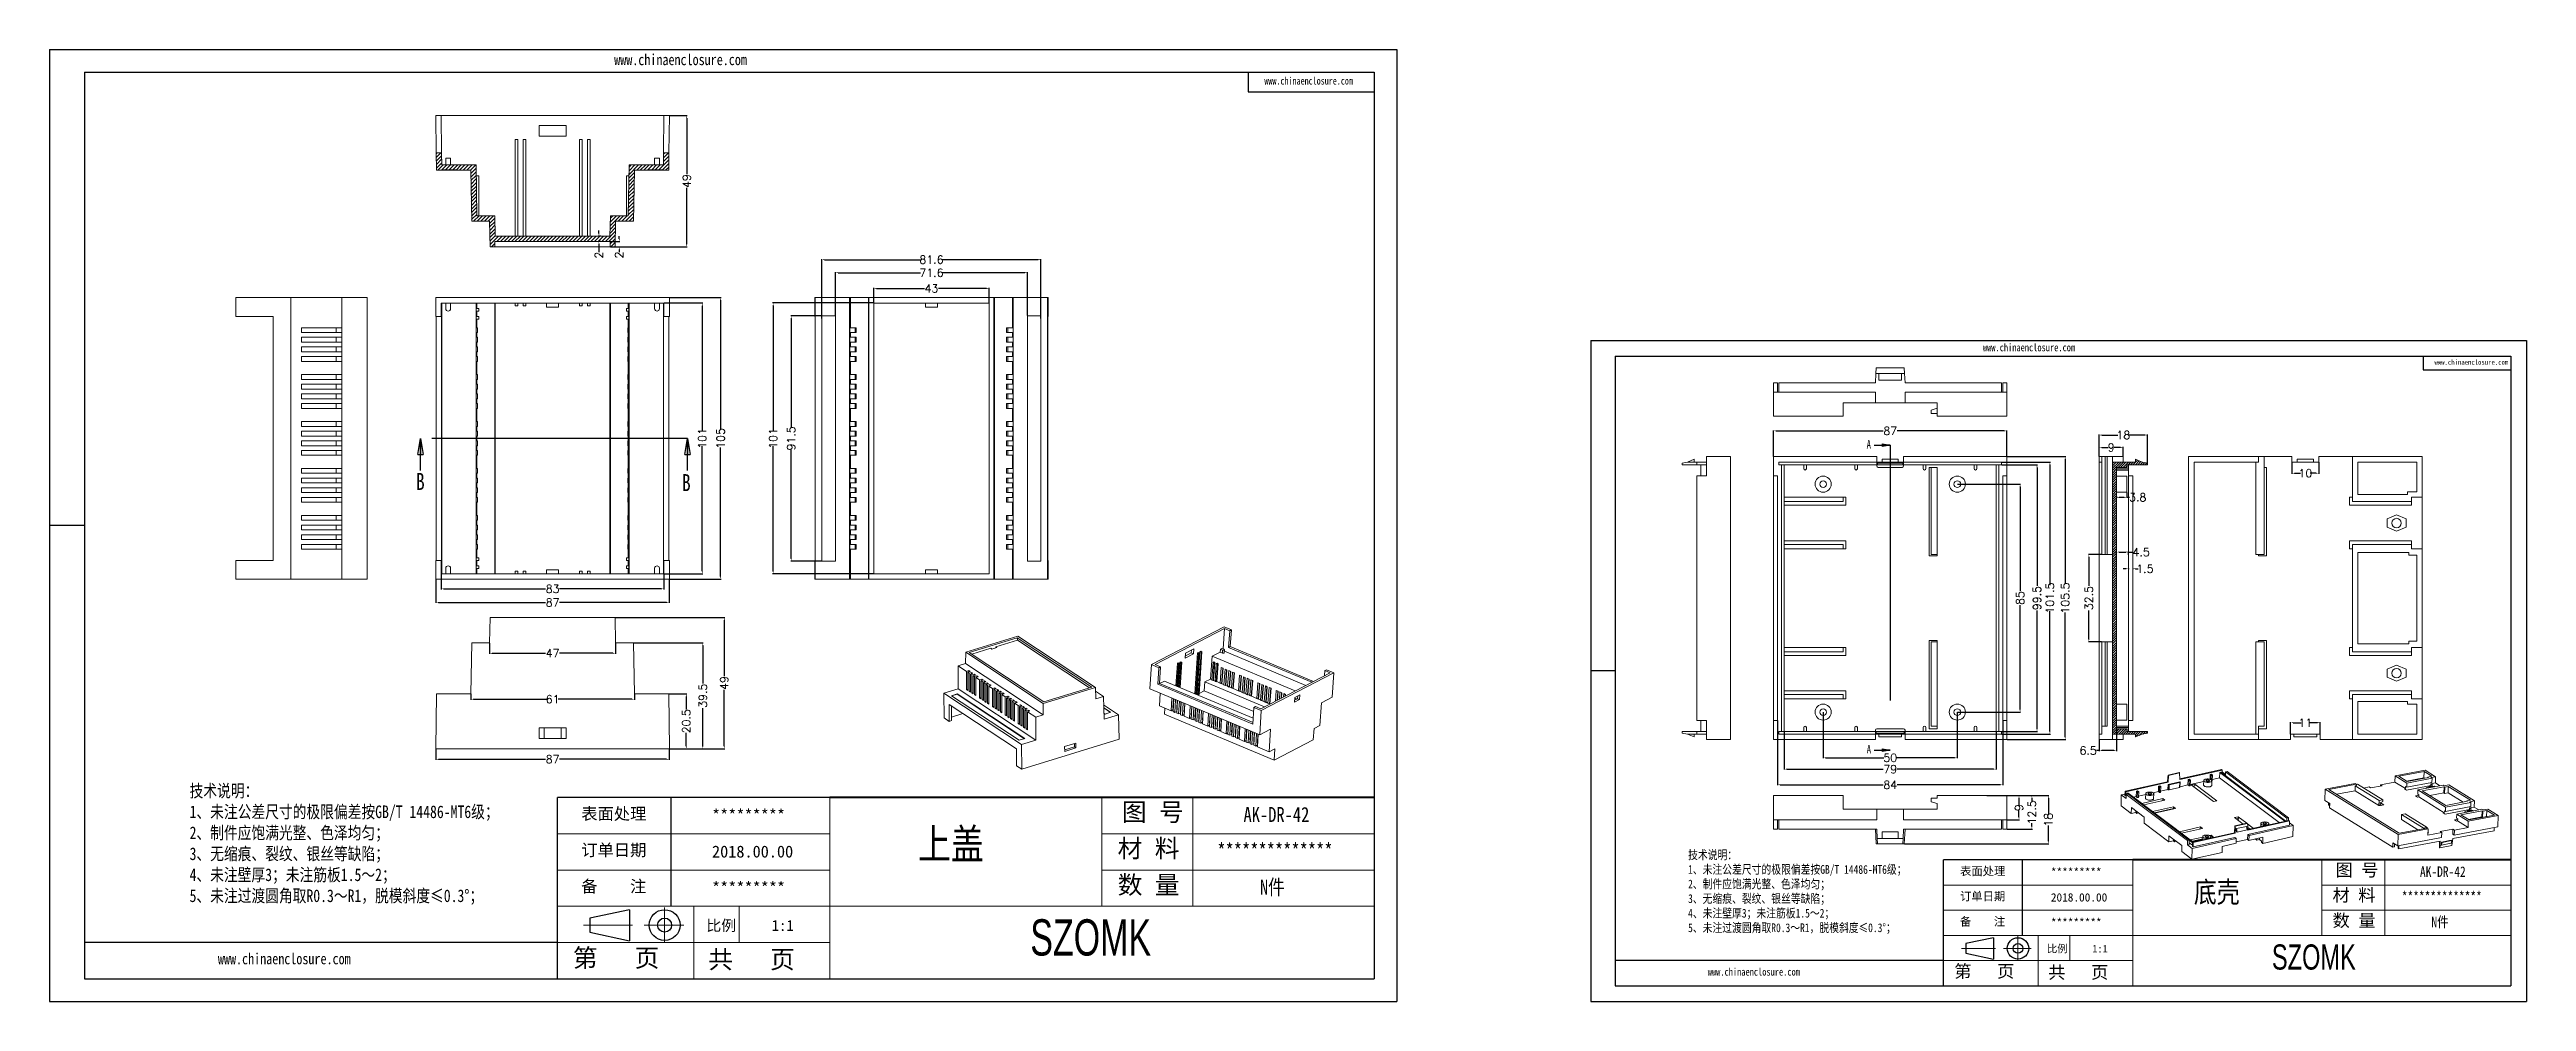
# Model space of a CAD drawing. Header units: inches. Extents: x 2723 to 3980, y 1126 to 1484.
# Drawn here: x 2723 to 3646, y 1129 to 1484 of the extents above; entities that cross this region are included whole.
import ezdxf

# ---------------------------------------------------------------- set-up
doc = ezdxf.new("R2010")
doc.units = ezdxf.units.IN
doc.header["$LTSCALE"] = 15
doc.linetypes.add('CENTER2', pattern=[28.575, 19.05, -3.175, 3.175, -3.175])
doc.linetypes.add('PHANTOM', pattern=[12.7, 6.35, -1.27, 1.27, -1.27, 1.27, -1.27])
doc.layers.add('文字', color=81, linetype='Continuous')
for name, color, linetype, lineweight in [('粗实线', 7, 'Continuous', 30), ('细实线', 3, 'Continuous', 9), ('细点划线', 2, 'CENTER2', 9)]:
    doc.layers.add(name, color=color, linetype=linetype, lineweight=lineweight)
doc.styles.add('SLDTEXTSTYLE0', font='TXT', dxfattribs={"width": 0.75})
doc.styles.get("Standard").update_dxf_attribs({"font": 'txt', "bigfont": 'gbcbig.shx'})
doc.styles.add('宋体', font='', dxfattribs={"width": 0.8, "height": 3.5})
doc.styles.add('长仿宋', font='', dxfattribs={"width": 0.7, "height": 4})
doc.styles.get('宋体').set_extended_font_data('SimSun')
doc.styles.get('长仿宋').set_extended_font_data('SimSun')
doc.dimstyles.new('3', dxfattribs={"dimtxt": 3, "dimasz": 1, "dimexe": 0.18, "dimexo": 0.0625, "dimgap": 0.09, "dimtad": 0, "dimdsep": 46, "dimtxsty": 'Standard', "dimcen": 1, "dimclrd": 3, "dimclre": 3, "dimadec": 0, "dimazin": 2, "dimtfac": 1, "dimtofl": 0, "dimtmove": 0, "dimatfit": 3, "dimfxl": 1, "dimtolj": 1, "dimtzin": 0, "dimarcsym": 0})

msp = doc.modelspace()

# ---------------------------------------------------------------- texts
at = {"color": 7, "linetype": 'Continuous', "attachment_point": 1, "style": 'SLDTEXTSTYLE0'}
for s, insert, char_height in [('A', (3400.273, 1338.111), 3.175), ('B', (2859.729, 1325.846), 6.35), ('B', (2958.846, 1325.413), 6.35), ('A', (3400.308, 1224.448), 3.175)]:
    msp.add_mtext(s, dxfattribs=dict(at, insert=insert, char_height=char_height))
at = {"attachment_point": 1}
for s, insert, char_height, width in [('{\\fSimHei|b0|i0|c134|p49;表面处理}', (2921.332, 1200.995), 4.44719, 2527.55937), ('{\\fSimHei|b0|i0|c134|p49;*********}', (2970.04, 1200.423), 4.44719, 2527.55937), ('{\\fSimHei|b0|i0|c134|p49;订单日期}', (2921.332, 1187.472), 4.44719, 2527.55937), ('{\\fSimHei|b0|i0|c134|p49;2018.00.00}', (2970.04, 1186.9), 4.44719, 2527.55937), ('{\\fSimHei|b0|i0|c134|p49;备    注}', (2921.332, 1173.949), 4.44719, 2527.55937), ('{\\fSimHei|b0|i0|c134|p49;*********}', (2970.04, 1173.377), 4.44719, 2527.55937), ('{\\fSimHei|b0|i0|c134|p49;表面处理}', (3435.102, 1178.925), 3.08832, 1755.24956), ('{\\fSimHei|b0|i0|c134|p49;*********}', (3468.928, 1178.528), 3.08832, 1755.24956), ('{\\fSimHei|b0|i0|c134|p49;订单日期}', (3435.102, 1169.534), 3.08832, 1755.24956), ('{\\fSimHei|b0|i0|c134|p49;2018.00.00}', (3468.928, 1169.137), 3.08832, 1755.24956), ('{\\fSimHei|b0|i0|c134|p49;备    注}', (3435.102, 1160.144), 3.08832, 1755.24956), ('{\\fSimHei|b0|i0|c134|p49;*********}', (3468.928, 1159.746), 3.08832, 1755.24956)]:
    msp.add_mtext(s, dxfattribs=dict(at, insert=insert, char_height=char_height, width=width))
at = {"layer": '文字', "color": 0, "attachment_point": 1, "style": '宋体'}
for s, insert, char_height, width in [('www.chinaenclosure.com', (2933.58, 1482.036), 4.13195, 72.59443), ('www.chinaenclosure.com', (3175.87, 1473.429), 2.75463, 48.39629), ('www.chinaenclosure.com', (3443.608, 1374.092), 2.86941, 50.4128), ('www.chinaenclosure.com', (3611.864, 1368.116), 1.91294, 33.60853), ('{\\H1.111x;技术说明：\\P1、未注公差尺寸的极限偏差按GB/T 14486-MT6级；\\P2、制件应饱满光整、色泽均匀；\\P3、无缩痕、裂纹、银丝等缺陷；\\P4、未注壁厚3；未注筋板1.5～2；\\P5、未注过渡圆角取R0.3～R1，脱模斜度≤0.3%%D；}', (2775.378, 1209.679), 4.22586, 148.34385), ('{\\H1.111x;AK-DR-42}', (3168.081, 1201.3), 5.07103, 58.62683), ('上盖', (3046.759, 1193.158), 11.269, 144.0696), ('{\\H1.111x;**************}', (3158.327, 1187.777), 5.07103, 58.62683), ('{\\H1.111x;技术说明：\\P1、未注公差尺寸的极限偏差按GB/T 14486-MT6级；\\P2、制件应饱满光整、色泽均匀；\\P3、无缩痕、裂纹、银丝等缺陷；\\P4、未注壁厚3；未注筋板1.5～2；\\P5、未注过渡圆角取R0.3～R1，脱模斜度≤0.3%%D；}', (3333.745, 1185.069), 2.93463, 93.35983), ('{\\H1.111x;N件}', (3174.215, 1174.255), 5.07103, 58.62683), ('底壳', (3522.205, 1173.483), 7.8257, 100.04833), ('{\\H1.111x;AK-DR-42}', (3606.456, 1179.137), 3.52155, 40.71307), ('{\\H1.111x;**************}', (3599.682, 1169.746), 3.52155, 40.71307), ('{\\H1.111x;N件}', (3610.716, 1160.356), 3.52155, 40.71307), ('www.chinaenclosure.com', (2785.933, 1146.784), 4.13195, 72.59443), ('www.chinaenclosure.com', (3341.075, 1141.279), 2.86941, 50.4128)]:
    msp.add_mtext(s, dxfattribs=dict(at, insert=insert, char_height=char_height, width=width))
at = {"layer": '粗实线', "attachment_point": 1, "style": '长仿宋'}
for insert, char_height, width in [((3088.638, 1159.422), 13.52275, 151.64429), ((3551.287, 1150.055), 9.3908, 105.30853)]:
    msp.add_mtext('{\\fSTXinwei|b0|i0|c134|p2;SZOMK}', dxfattribs=dict(at, insert=insert, char_height=char_height, width=width))
at = {"layer": '细实线', "color": 7, "attachment_point": 1}
for s, insert, char_height, width in [('{\\fSimSun|b0|i0|c134|p54;图 号}', (3122.789, 1202.78), 6.76138, 33.80688), ('{\\fSimSun|b0|i0|c134|p54;材 料   }', (3121.186, 1189.257), 6.76138, 33.80688), ('{\\fSimSun|b0|i0|c134|p54;数 量}', (3121.219, 1175.668), 6.76138, 30.54875), ('{\\fSimSun|b0|i0|c134|p54;图 号}', (3575.003, 1180.165), 4.6954, 23.477), ('{\\fSimSun|b0|i0|c134|p54;材 料   }', (3573.89, 1170.774), 4.6954, 23.477), ('{\\fSimSun|b0|i0|c134|p54;比例}', (2967.956, 1159.143), 4.05683, 17.8082), ('{\\fSimSun|b0|i0|c134|p54;1:1}', (2992.255, 1159.143), 4.05683, 17.8082), ('{\\fSimSun|b0|i0|c134|p54;数 量}', (3573.912, 1161.337), 4.6954, 21.21441), ('{\\fSimSun|b0|i0|c134|p54;第   页}', (2918.202, 1148.417), 6.76138, 50.71032), ('{\\fSimSun|b0|i0|c134|p54; 共   页}', (2964.05, 1147.843), 6.76138, 50.71032), ('{\\fSimSun|b0|i0|c134|p54;比例}', (3467.48, 1149.861), 2.81724, 12.36681), ('{\\fSimSun|b0|i0|c134|p54;1:1}', (3484.354, 1149.861), 2.81724, 12.36681), ('{\\fSimSun|b0|i0|c134|p54;第   页}', (3432.929, 1142.413), 4.6954, 35.2155), ('{\\fSimSun|b0|i0|c134|p54; 共   页}', (3464.768, 1142.014), 4.6954, 35.2155)]:
    msp.add_mtext(s, dxfattribs=dict(at, insert=insert, char_height=char_height, width=width))

# ---------------------------------------------------------------- blocks, each defined once
blk = doc.blocks.new('_CLOSED')
at = {"color": 0, "linetype": 'ByBlock', "lineweight": -2}
for p, q in [((-1, 0.166667), (0, 0)), ((-1, 0.166667), (-1, -0.166667)), ((0, 0), (-1, -0.166667)), ((0, 0), (-1, 0))]:
    blk.add_line(p, q, dxfattribs=at)
blk = doc.blocks.new('*D257')
at = {"color": 3, "lineweight": -2}
for p, q in [((2867.14, 1222.94), (2867.14, 1218.9)), ((2868.14, 1219.08), (2908.05, 1219.08)), ((2953.14, 1219.08), (2913.23, 1219.08)), ((2954.14, 1222.94), (2954.14, 1218.9))]:
    blk.add_line(p, q, dxfattribs=at)
at = {"color": 3}
for points in [[(2868.14, 1219.25), (2868.14, 1218.92), (2867.14, 1219.08)], [(2953.14, 1219.25), (2953.14, 1218.92), (2954.14, 1219.08)]]:
    blk.add_solid(points, dxfattribs=at)
at = {"layer": 'Defpoints', "color": 0}
for p in [(2867.14, 1223.01), (2954.14, 1223.01), (2954.14, 1219.08)]:
    blk.add_point(p, dxfattribs=at)
at = {"color": 0, "insert": (2910.64, 1219.08), "char_height": 3, "attachment_point": 5}
blk.add_mtext('\\A1;87', dxfattribs=at)
blk = doc.blocks.new('*D258')
at = {"color": 3, "lineweight": -2}
for p, q in [((2880.14, 1243.44), (2880.14, 1241.3)), ((2881.14, 1241.48), (2908.55, 1241.48)), ((2940.14, 1241.48), (2912.73, 1241.48)), ((2941.14, 1243.44), (2941.14, 1241.3))]:
    blk.add_line(p, q, dxfattribs=at)
at = {"color": 3}
for points in [[(2881.14, 1241.65), (2881.14, 1241.32), (2880.14, 1241.48)], [(2940.14, 1241.65), (2940.14, 1241.32), (2941.14, 1241.48)]]:
    blk.add_solid(points, dxfattribs=at)
at = {"layer": 'Defpoints', "color": 0}
for p in [(2880.14, 1243.51), (2941.14, 1243.51), (2941.14, 1241.48)]:
    blk.add_point(p, dxfattribs=at)
at = {"color": 0, "insert": (2910.64, 1241.48), "char_height": 3, "attachment_point": 5}
blk.add_mtext('\\A1;61', dxfattribs=at)
blk = doc.blocks.new('*D259')
at = {"color": 3, "lineweight": -2}
for p, q in [((2887.14, 1262.44), (2887.14, 1258.44)), ((2888.14, 1258.62), (2908.05, 1258.62)), ((2933.14, 1258.62), (2913.23, 1258.62)), ((2934.14, 1262.44), (2934.14, 1258.44))]:
    blk.add_line(p, q, dxfattribs=at)
at = {"color": 3}
for points in [[(2888.14, 1258.79), (2888.14, 1258.46), (2887.14, 1258.62)], [(2933.14, 1258.79), (2933.14, 1258.46), (2934.14, 1258.62)]]:
    blk.add_solid(points, dxfattribs=at)
at = {"layer": 'Defpoints', "color": 0}
for p in [(2887.14, 1262.51), (2934.14, 1262.51), (2934.14, 1258.62)]:
    blk.add_point(p, dxfattribs=at)
at = {"color": 0, "insert": (2910.64, 1258.62), "char_height": 3, "attachment_point": 5}
blk.add_mtext('\\A1;47', dxfattribs=at)
blk = doc.blocks.new('*D260')
at = {"color": 3, "lineweight": -2}
for p, q in [((2954.01, 1243.51), (2960.64, 1243.51)), ((2960.46, 1242.51), (2960.46, 1237.6)), ((2960.46, 1224.01), (2960.46, 1228.92)), ((2954.01, 1223.01), (2960.64, 1223.01))]:
    blk.add_line(p, q, dxfattribs=at)
at = {"color": 3}
for points in [[(2960.3, 1242.51), (2960.63, 1242.51), (2960.46, 1243.51)], [(2960.3, 1224.01), (2960.63, 1224.01), (2960.46, 1223.01)]]:
    blk.add_solid(points, dxfattribs=at)
at = {"layer": 'Defpoints', "color": 0}
for p in [(2953.94, 1243.51), (2953.94, 1223.01), (2960.46, 1223.01)]:
    blk.add_point(p, dxfattribs=at)
at = {"color": 0, "insert": (2960.46, 1233.26), "char_height": 3, "attachment_point": 5, "rotation": 90}
blk.add_mtext('\\A1;20.5', dxfattribs=at)
blk = doc.blocks.new('*D261')
at = {"color": 3, "lineweight": -2}
for p, q in [((2940.86, 1262.51), (2966.79, 1262.51)), ((2966.61, 1261.51), (2966.61, 1247.35)), ((2966.61, 1224.01), (2966.61, 1238.17)), ((2954.01, 1223.01), (2966.79, 1223.01))]:
    blk.add_line(p, q, dxfattribs=at)
at = {"color": 3}
for points in [[(2966.45, 1261.51), (2966.78, 1261.51), (2966.61, 1262.51)], [(2966.45, 1224.01), (2966.78, 1224.01), (2966.61, 1223.01)]]:
    blk.add_solid(points, dxfattribs=at)
at = {"layer": 'Defpoints', "color": 0}
for p in [(2940.79, 1262.51), (2953.94, 1223.01), (2966.61, 1223.01)]:
    blk.add_point(p, dxfattribs=at)
at = {"color": 0, "insert": (2966.61, 1242.76), "char_height": 3, "attachment_point": 5, "rotation": 90}
blk.add_mtext('\\A1;39.5', dxfattribs=at)
blk = doc.blocks.new('*D262')
at = {"color": 3, "lineweight": -2}
for p, q in [((2934.01, 1272.01), (2974.79, 1272.01)), ((2974.61, 1271.01), (2974.61, 1250.1)), ((2974.61, 1224.01), (2974.61, 1244.92)), ((2954.01, 1223.01), (2974.79, 1223.01))]:
    blk.add_line(p, q, dxfattribs=at)
at = {"color": 3}
for points in [[(2974.44, 1271.01), (2974.77, 1271.01), (2974.61, 1272.01)], [(2974.44, 1224.01), (2974.77, 1224.01), (2974.61, 1223.01)]]:
    blk.add_solid(points, dxfattribs=at)
at = {"layer": 'Defpoints', "color": 0}
for p in [(2933.94, 1272.01), (2974.61, 1272.01), (2953.94, 1223.01)]:
    blk.add_point(p, dxfattribs=at)
at = {"color": 0, "insert": (2974.61, 1247.51), "char_height": 3, "attachment_point": 5, "rotation": 90}
blk.add_mtext('\\A1;49', dxfattribs=at)
blk = doc.blocks.new('*D263')
at = {"color": 3, "lineweight": -2}
for p, q in [((2954.21, 1391.22), (2973.44, 1391.22)), ((2973.26, 1390.22), (2973.26, 1342.06)), ((2973.26, 1287.22), (2973.26, 1335.38)), ((2954.21, 1286.22), (2973.44, 1286.22))]:
    blk.add_line(p, q, dxfattribs=at)
at = {"color": 3}
for points in [[(2973.1, 1390.22), (2973.43, 1390.22), (2973.26, 1391.22)], [(2973.1, 1287.22), (2973.43, 1287.22), (2973.26, 1286.22)]]:
    blk.add_solid(points, dxfattribs=at)
at = {"layer": 'Defpoints', "color": 0}
for p in [(2954.14, 1391.22), (2973.26, 1391.22), (2954.14, 1286.22)]:
    blk.add_point(p, dxfattribs=at)
at = {"color": 0, "insert": (2973.26, 1338.72), "char_height": 3, "attachment_point": 5, "rotation": 90}
blk.add_mtext('\\A1;105', dxfattribs=at)
blk = doc.blocks.new('*D264')
at = {"color": 3, "lineweight": -2}
for p, q in [((2952.21, 1389.22), (2966.6, 1389.22)), ((2966.42, 1388.22), (2966.42, 1341.56)), ((2966.42, 1289.22), (2966.42, 1335.88)), ((2952.21, 1288.22), (2966.6, 1288.22))]:
    blk.add_line(p, q, dxfattribs=at)
at = {"color": 3}
for points in [[(2966.25, 1388.22), (2966.58, 1388.22), (2966.42, 1389.22)], [(2966.25, 1289.22), (2966.58, 1289.22), (2966.42, 1288.22)]]:
    blk.add_solid(points, dxfattribs=at)
at = {"layer": 'Defpoints', "color": 0}
for p in [(2952.14, 1389.22), (2966.42, 1389.22), (2952.14, 1288.22)]:
    blk.add_point(p, dxfattribs=at)
at = {"color": 0, "insert": (2966.42, 1338.72), "char_height": 3, "attachment_point": 5, "rotation": 90}
blk.add_mtext('\\A1;101', dxfattribs=at)
blk = doc.blocks.new('*D265')
at = {"color": 3, "lineweight": -2}
for p, q in [((2869.14, 1288.15), (2869.14, 1282.45)), ((2952.14, 1288.15), (2952.14, 1282.45)), ((2870.14, 1282.63), (2908.05, 1282.63)), ((2951.14, 1282.63), (2913.23, 1282.63))]:
    blk.add_line(p, q, dxfattribs=at)
at = {"color": 3}
for points in [[(2870.14, 1282.8), (2870.14, 1282.46), (2869.14, 1282.63)], [(2951.14, 1282.8), (2951.14, 1282.46), (2952.14, 1282.63)]]:
    blk.add_solid(points, dxfattribs=at)
at = {"layer": 'Defpoints', "color": 0}
for p in [(2869.14, 1288.22), (2952.14, 1288.22), (2952.14, 1282.63)]:
    blk.add_point(p, dxfattribs=at)
at = {"color": 0, "insert": (2910.64, 1282.63), "char_height": 3, "attachment_point": 5}
blk.add_mtext('\\A1;83', dxfattribs=at)
blk = doc.blocks.new('*D266')
at = {"color": 3, "lineweight": -2}
for p, q in [((2867.14, 1286.15), (2867.14, 1277.36)), ((2954.14, 1286.15), (2954.14, 1277.36)), ((2868.14, 1277.54), (2908.05, 1277.54)), ((2953.14, 1277.54), (2913.23, 1277.54))]:
    blk.add_line(p, q, dxfattribs=at)
at = {"color": 3}
for points in [[(2868.14, 1277.7), (2868.14, 1277.37), (2867.14, 1277.54)], [(2953.14, 1277.7), (2953.14, 1277.37), (2954.14, 1277.54)]]:
    blk.add_solid(points, dxfattribs=at)
at = {"layer": 'Defpoints', "color": 0}
for p in [(2867.14, 1286.22), (2954.14, 1286.22), (2867.14, 1277.54)]:
    blk.add_point(p, dxfattribs=at)
at = {"color": 0, "insert": (2910.64, 1277.54), "char_height": 3, "attachment_point": 5}
blk.add_mtext('\\A1;87', dxfattribs=at)
blk = doc.blocks.new('*D267')
at = {"color": 3, "lineweight": -2}
for p, q in [((2932.21, 1412.19), (2935.66, 1412.19)), ((2935.48, 1413.19), (2935.48, 1414.19)), ((2932.21, 1410.19), (2935.66, 1410.19)), ((2935.48, 1409.19), (2935.48, 1408.19))]:
    blk.add_line(p, q, dxfattribs=at)
at = {"color": 3}
for points in [[(2935.32, 1413.19), (2935.65, 1413.19), (2935.48, 1412.19)], [(2935.32, 1409.19), (2935.65, 1409.19), (2935.48, 1410.19)]]:
    blk.add_solid(points, dxfattribs=at)
at = {"layer": 'Defpoints', "color": 0}
for p in [(2932.14, 1412.19), (2932.14, 1410.19), (2935.48, 1410.19)]:
    blk.add_point(p, dxfattribs=at)
at = {"color": 0, "insert": (2935.48, 1407.1), "char_height": 3, "attachment_point": 5, "rotation": 90}
blk.add_mtext('\\A1;2', dxfattribs=at)
blk = doc.blocks.new('*D268')
at = {"color": 3, "lineweight": -2}
for p, q in [((2928.63, 1414.19), (2927.72, 1414.19)), ((2928.63, 1412.19), (2927.72, 1412.19)), ((2927.9, 1415.19), (2927.9, 1416.19)), ((2927.9, 1411.19), (2927.9, 1408.12))]:
    blk.add_line(p, q, dxfattribs=at)
at = {"color": 3}
for points in [[(2927.74, 1415.19), (2928.07, 1415.19), (2927.9, 1414.19)], [(2927.74, 1411.19), (2928.07, 1411.19), (2927.9, 1412.19)]]:
    blk.add_solid(points, dxfattribs=at)
at = {"layer": 'Defpoints', "color": 0}
for p in [(2927.9, 1412.19), (2928.69, 1414.19), (2928.69, 1412.19)]:
    blk.add_point(p, dxfattribs=at)
at = {"color": 0, "insert": (2927.9, 1407.03), "char_height": 3, "attachment_point": 5, "rotation": 90}
blk.add_mtext('\\A1;2', dxfattribs=at)
blk = doc.blocks.new('*D269')
at = {"color": 3, "lineweight": -2}
for p, q in [((2954.21, 1459.19), (2960.79, 1459.19)), ((2960.61, 1458.19), (2960.61, 1437.28)), ((2960.61, 1411.19), (2960.61, 1432.1)), ((2934.01, 1410.19), (2960.79, 1410.19))]:
    blk.add_line(p, q, dxfattribs=at)
at = {"color": 3}
for points in [[(2960.45, 1458.19), (2960.78, 1458.19), (2960.61, 1459.19)], [(2960.45, 1411.19), (2960.78, 1411.19), (2960.61, 1410.19)]]:
    blk.add_solid(points, dxfattribs=at)
at = {"layer": 'Defpoints', "color": 0}
for p in [(2954.14, 1459.19), (2960.61, 1459.19), (2933.94, 1410.19)]:
    blk.add_point(p, dxfattribs=at)
at = {"color": 0, "insert": (2960.61, 1434.69), "char_height": 3, "attachment_point": 5, "rotation": 90}
blk.add_mtext('\\A1;49', dxfattribs=at)
blk = doc.blocks.new('*D270')
at = {"color": 3, "lineweight": -2}
for p, q in [((3010.95, 1384.47), (2999.36, 1384.47)), ((2999.54, 1383.47), (2999.54, 1342.81)), ((2999.54, 1293.97), (2999.54, 1334.63)), ((3010.95, 1292.97), (2999.36, 1292.97))]:
    blk.add_line(p, q, dxfattribs=at)
at = {"color": 3}
for points in [[(2999.38, 1383.47), (2999.71, 1383.47), (2999.54, 1384.47)], [(2999.38, 1293.97), (2999.71, 1293.97), (2999.54, 1292.97)]]:
    blk.add_solid(points, dxfattribs=at)
at = {"layer": 'Defpoints', "color": 0}
for p in [(2999.54, 1384.47), (3011.01, 1384.47), (3011.01, 1292.97)]:
    blk.add_point(p, dxfattribs=at)
at = {"color": 0, "insert": (2999.54, 1338.72), "char_height": 3, "attachment_point": 5, "rotation": 90}
blk.add_mtext('\\A1;91.5', dxfattribs=at)
blk = doc.blocks.new('*D271')
at = {"color": 3, "lineweight": -2}
for p, q in [((3030.31, 1389.28), (3030.31, 1394.85)), ((3031.31, 1394.67), (3049.22, 1394.67)), ((3072.31, 1394.67), (3054.4, 1394.67)), ((3073.31, 1389.28), (3073.31, 1394.85))]:
    blk.add_line(p, q, dxfattribs=at)
at = {"color": 3}
for points in [[(3031.31, 1394.84), (3031.31, 1394.5), (3030.31, 1394.67)], [(3072.31, 1394.84), (3072.31, 1394.5), (3073.31, 1394.67)]]:
    blk.add_solid(points, dxfattribs=at)
at = {"layer": 'Defpoints', "color": 0}
for p in [(3073.31, 1394.67), (3030.31, 1389.22), (3073.31, 1389.22)]:
    blk.add_point(p, dxfattribs=at)
at = {"color": 0, "insert": (3051.81, 1394.67), "char_height": 3, "attachment_point": 5}
blk.add_mtext('\\A1;43', dxfattribs=at)
blk = doc.blocks.new('*D272')
at = {"color": 3, "lineweight": -2}
for p, q in [((3030.25, 1389.22), (2992.64, 1389.22)), ((2992.82, 1388.22), (2992.82, 1341.56)), ((2992.82, 1289.22), (2992.82, 1335.88)), ((3030.25, 1288.22), (2992.64, 1288.22))]:
    blk.add_line(p, q, dxfattribs=at)
at = {"color": 3}
for points in [[(2992.66, 1388.22), (2992.99, 1388.22), (2992.82, 1389.22)], [(2992.66, 1289.22), (2992.99, 1289.22), (2992.82, 1288.22)]]:
    blk.add_solid(points, dxfattribs=at)
at = {"layer": 'Defpoints', "color": 0}
for p in [(3030.31, 1389.22), (2992.82, 1288.22), (3030.31, 1288.22)]:
    blk.add_point(p, dxfattribs=at)
at = {"color": 0, "insert": (2992.82, 1338.72), "char_height": 3, "attachment_point": 5, "rotation": 90}
blk.add_mtext('\\A1;101', dxfattribs=at)
blk = doc.blocks.new('*D273')
at = {"color": 3, "lineweight": -2}
for p, q in [((3016.01, 1384.53), (3016.01, 1400.69)), ((3017.01, 1400.51), (3047.72, 1400.51)), ((3086.61, 1400.51), (3055.9, 1400.51)), ((3087.61, 1384.53), (3087.61, 1400.69))]:
    blk.add_line(p, q, dxfattribs=at)
at = {"color": 3}
for points in [[(3017.01, 1400.68), (3017.01, 1400.34), (3016.01, 1400.51)], [(3086.61, 1400.68), (3086.61, 1400.34), (3087.61, 1400.51)]]:
    blk.add_solid(points, dxfattribs=at)
at = {"layer": 'Defpoints', "color": 0}
for p in [(3016.01, 1400.51), (3016.01, 1384.47), (3087.61, 1384.47)]:
    blk.add_point(p, dxfattribs=at)
at = {"color": 0, "insert": (3051.81, 1400.51), "char_height": 3, "attachment_point": 5}
blk.add_mtext('\\A1;71.6', dxfattribs=at)
blk = doc.blocks.new('*D274')
at = {"color": 3, "lineweight": -2}
for p, q in [((3011.01, 1383.46), (3011.01, 1405.55)), ((3012.01, 1405.37), (3047.72, 1405.37)), ((3091.61, 1405.37), (3055.9, 1405.37)), ((3092.61, 1383.46), (3092.61, 1405.55))]:
    blk.add_line(p, q, dxfattribs=at)
at = {"color": 3}
for points in [[(3012.01, 1405.54), (3012.01, 1405.2), (3011.01, 1405.37)], [(3091.61, 1405.54), (3091.61, 1405.2), (3092.61, 1405.37)]]:
    blk.add_solid(points, dxfattribs=at)
at = {"layer": 'Defpoints', "color": 0}
for p in [(3092.61, 1405.37), (3011.01, 1383.4), (3092.61, 1383.4)]:
    blk.add_point(p, dxfattribs=at)
at = {"color": 0, "insert": (3051.81, 1405.37), "char_height": 3, "attachment_point": 5}
blk.add_mtext('\\A1;81.6', dxfattribs=at)
blk = doc.blocks.new('*D275')
at = {"color": 3, "lineweight": -2}
for p, q in [((3450.64, 1328.93), (3463.94, 1328.93)), ((3463.76, 1327.93), (3463.76, 1283.77)), ((3463.76, 1230.43), (3463.76, 1274.59)), ((3450.64, 1229.43), (3463.94, 1229.43))]:
    blk.add_line(p, q, dxfattribs=at)
at = {"color": 3}
for points in [[(3463.59, 1327.93), (3463.93, 1327.93), (3463.76, 1328.93)], [(3463.59, 1230.43), (3463.93, 1230.43), (3463.76, 1229.43)]]:
    blk.add_solid(points, dxfattribs=at)
at = {"layer": 'Defpoints', "color": 0}
for p in [(3450.57, 1328.93), (3463.76, 1328.93), (3450.57, 1229.43)]:
    blk.add_point(p, dxfattribs=at)
at = {"color": 0, "insert": (3463.76, 1279.18), "char_height": 3, "attachment_point": 5, "rotation": 90}
blk.add_mtext('\\A1;99.5', dxfattribs=at)
blk = doc.blocks.new('*D276')
at = {"color": 3, "lineweight": -2}
for p, q in [((3434.14, 1321.68), (3457.64, 1321.68)), ((3457.46, 1320.68), (3457.46, 1281.77)), ((3457.46, 1237.68), (3457.46, 1276.59)), ((3434.14, 1236.68), (3457.64, 1236.68))]:
    blk.add_line(p, q, dxfattribs=at)
at = {"color": 3}
for points in [[(3457.29, 1320.68), (3457.63, 1320.68), (3457.46, 1321.68)], [(3457.29, 1237.68), (3457.63, 1237.68), (3457.46, 1236.68)]]:
    blk.add_solid(points, dxfattribs=at)
at = {"layer": 'Defpoints', "color": 0}
for p in [(3434.07, 1321.68), (3457.46, 1321.68), (3434.07, 1236.68)]:
    blk.add_point(p, dxfattribs=at)
at = {"color": 0, "insert": (3457.46, 1279.18), "char_height": 3, "attachment_point": 5, "rotation": 90}
blk.add_mtext('\\A1;85', dxfattribs=at)
blk = doc.blocks.new('*D277')
at = {"color": 3, "lineweight": -2}
for p, q in [((3452.64, 1331.93), (3474.44, 1331.93)), ((3474.26, 1330.93), (3474.26, 1284.52)), ((3474.26, 1227.43), (3474.26, 1273.84)), ((3452.64, 1226.43), (3474.44, 1226.43))]:
    blk.add_line(p, q, dxfattribs=at)
at = {"color": 3}
for points in [[(3474.09, 1330.93), (3474.43, 1330.93), (3474.26, 1331.93)], [(3474.09, 1227.43), (3474.43, 1227.43), (3474.26, 1226.43)]]:
    blk.add_solid(points, dxfattribs=at)
at = {"layer": 'Defpoints', "color": 0}
for p in [(3452.57, 1331.93), (3474.26, 1331.93), (3452.57, 1226.43)]:
    blk.add_point(p, dxfattribs=at)
at = {"color": 0, "insert": (3474.26, 1279.18), "char_height": 3, "attachment_point": 5, "rotation": 90}
blk.add_mtext('\\A1;105.5', dxfattribs=at)
blk = doc.blocks.new('*D278')
at = {"color": 3, "lineweight": -2}
for p, q in [((3450.64, 1329.93), (3468.75, 1329.93)), ((3468.57, 1328.93), (3468.57, 1284.02)), ((3468.57, 1229.43), (3468.57, 1274.34)), ((3450.64, 1228.43), (3468.75, 1228.43))]:
    blk.add_line(p, q, dxfattribs=at)
at = {"color": 3}
for points in [[(3468.4, 1328.93), (3468.73, 1328.93), (3468.57, 1329.93)], [(3468.4, 1229.43), (3468.73, 1229.43), (3468.57, 1228.43)]]:
    blk.add_solid(points, dxfattribs=at)
at = {"layer": 'Defpoints', "color": 0}
for p in [(3450.57, 1329.93), (3450.57, 1228.43), (3468.57, 1228.43)]:
    blk.add_point(p, dxfattribs=at)
at = {"color": 0, "insert": (3468.57, 1279.18), "char_height": 3, "attachment_point": 5, "rotation": 90}
blk.add_mtext('\\A1;101.5', dxfattribs=at)
blk = doc.blocks.new('*D279')
at = {"color": 3, "lineweight": -2}
for p, q in [((3384.07, 1236.62), (3384.07, 1219.44)), ((3434.07, 1236.62), (3434.07, 1219.44)), ((3385.07, 1219.62), (3406.73, 1219.62)), ((3433.07, 1219.62), (3411.41, 1219.62))]:
    blk.add_line(p, q, dxfattribs=at)
at = {"color": 3}
for points in [[(3385.07, 1219.79), (3385.07, 1219.45), (3384.07, 1219.62)], [(3433.07, 1219.79), (3433.07, 1219.45), (3434.07, 1219.62)]]:
    blk.add_solid(points, dxfattribs=at)
at = {"layer": 'Defpoints', "color": 0}
for p in [(3384.07, 1236.68), (3434.07, 1236.68), (3434.07, 1219.62)]:
    blk.add_point(p, dxfattribs=at)
at = {"color": 0, "insert": (3409.07, 1219.62), "char_height": 3, "attachment_point": 5}
blk.add_mtext('\\A1;50', dxfattribs=at)
blk = doc.blocks.new('*D280')
at = {"color": 3, "lineweight": -2}
for p, q in [((3369.57, 1229.37), (3369.57, 1215.23)), ((3448.57, 1229.37), (3448.57, 1215.23)), ((3370.57, 1215.41), (3406.48, 1215.41)), ((3447.57, 1215.41), (3411.66, 1215.41))]:
    blk.add_line(p, q, dxfattribs=at)
at = {"color": 3}
for points in [[(3370.57, 1215.58), (3370.57, 1215.24), (3369.57, 1215.41)], [(3447.57, 1215.58), (3447.57, 1215.24), (3448.57, 1215.41)]]:
    blk.add_solid(points, dxfattribs=at)
at = {"layer": 'Defpoints', "color": 0}
for p in [(3369.57, 1229.43), (3448.57, 1229.43), (3448.57, 1215.41)]:
    blk.add_point(p, dxfattribs=at)
at = {"color": 0, "insert": (3409.07, 1215.41), "char_height": 3, "attachment_point": 5}
blk.add_mtext('\\A1;79', dxfattribs=at)
blk = doc.blocks.new('*D281')
at = {"color": 3, "lineweight": -2}
for p, q in [((3367.07, 1233.52), (3367.07, 1209.39)), ((3451.07, 1233.52), (3451.07, 1209.39)), ((3368.07, 1209.57), (3406.48, 1209.57)), ((3450.07, 1209.57), (3411.66, 1209.57))]:
    blk.add_line(p, q, dxfattribs=at)
at = {"color": 3}
for points in [[(3368.07, 1209.73), (3368.07, 1209.4), (3367.07, 1209.57)], [(3450.07, 1209.73), (3450.07, 1209.4), (3451.07, 1209.57)]]:
    blk.add_solid(points, dxfattribs=at)
at = {"layer": 'Defpoints', "color": 0}
for p in [(3367.07, 1233.58), (3451.07, 1233.58), (3451.07, 1209.57)]:
    blk.add_point(p, dxfattribs=at)
at = {"color": 0, "insert": (3409.07, 1209.57), "char_height": 3, "attachment_point": 5}
blk.add_mtext('\\A1;84', dxfattribs=at)
blk = doc.blocks.new('*D282')
at = {"color": 3, "lineweight": -2}
for p, q in [((3365.57, 1331.99), (3365.57, 1341.71)), ((3366.57, 1341.53), (3406.48, 1341.53)), ((3451.57, 1341.53), (3411.66, 1341.53)), ((3452.57, 1331.99), (3452.57, 1341.71))]:
    blk.add_line(p, q, dxfattribs=at)
at = {"color": 3}
for points in [[(3366.57, 1341.7), (3366.57, 1341.37), (3365.57, 1341.53)], [(3451.57, 1341.7), (3451.57, 1341.37), (3452.57, 1341.53)]]:
    blk.add_solid(points, dxfattribs=at)
at = {"layer": 'Defpoints', "color": 0}
for p in [(3452.57, 1341.53), (3365.57, 1331.93), (3452.57, 1331.93)]:
    blk.add_point(p, dxfattribs=at)
at = {"color": 0, "insert": (3409.07, 1341.53), "char_height": 3, "attachment_point": 5}
blk.add_mtext('\\A1;87', dxfattribs=at)
blk = doc.blocks.new('*D283')
at = {"color": 3, "lineweight": -2}
for p, q in [((3493.41, 1317.11), (3493.41, 1316.58)), ((3494.41, 1316.76), (3496.21, 1316.76)), ((3497.21, 1318.62), (3497.21, 1316.58)), ((3497.21, 1316.76), (3498.21, 1316.76))]:
    blk.add_line(p, q, dxfattribs=at)
at = {"color": 3}
for points in [[(3494.41, 1316.93), (3494.41, 1316.59), (3493.41, 1316.76)], [(3496.21, 1316.93), (3496.21, 1316.59), (3497.21, 1316.76)]]:
    blk.add_solid(points, dxfattribs=at)
at = {"layer": 'Defpoints', "color": 0}
for p in [(3493.41, 1317.17), (3497.21, 1318.68), (3497.21, 1316.76)]:
    blk.add_point(p, dxfattribs=at)
at = {"color": 0, "insert": (3501.3, 1316.76), "char_height": 3, "attachment_point": 5}
blk.add_mtext('\\A1;3.8', dxfattribs=at)
blk = doc.blocks.new('*D284')
at = {"color": 3, "lineweight": -2}
for p, q in [((3486.91, 1331.99), (3486.91, 1340.17)), ((3487.91, 1339.99), (3493.82, 1339.99)), ((3503.91, 1339.99), (3498, 1339.99)), ((3504.91, 1328.99), (3504.91, 1340.17))]:
    blk.add_line(p, q, dxfattribs=at)
at = {"color": 3}
for points in [[(3487.91, 1340.16), (3487.91, 1339.83), (3486.91, 1339.99)], [(3503.91, 1340.16), (3503.91, 1339.83), (3504.91, 1339.99)]]:
    blk.add_solid(points, dxfattribs=at)
at = {"layer": 'Defpoints', "color": 0}
for p in [(3486.91, 1339.99), (3486.91, 1331.93), (3504.91, 1328.93)]:
    blk.add_point(p, dxfattribs=at)
at = {"color": 0, "insert": (3495.91, 1339.99), "char_height": 3, "attachment_point": 5}
blk.add_mtext('\\A1;18', dxfattribs=at)
blk = doc.blocks.new('*D285')
at = {"color": 3, "lineweight": -2}
for p, q in [((3486.91, 1331.99), (3486.91, 1335.55)), ((3487.91, 1335.37), (3490.32, 1335.37)), ((3494.91, 1335.37), (3492.5, 1335.37)), ((3495.91, 1331.99), (3495.91, 1335.55))]:
    blk.add_line(p, q, dxfattribs=at)
at = {"color": 3}
for points in [[(3487.91, 1335.54), (3487.91, 1335.21), (3486.91, 1335.37)], [(3494.91, 1335.54), (3494.91, 1335.21), (3495.91, 1335.37)]]:
    blk.add_solid(points, dxfattribs=at)
at = {"layer": 'Defpoints', "color": 0}
for p in [(3486.91, 1335.37), (3486.91, 1331.93), (3495.91, 1331.93)]:
    blk.add_point(p, dxfattribs=at)
at = {"color": 0, "insert": (3491.41, 1335.37), "char_height": 3, "attachment_point": 5}
blk.add_mtext('\\A1;9', dxfattribs=at)
blk = doc.blocks.new('*D286')
at = {"color": 3, "lineweight": -2}
for p, q in [((3493.41, 1293.57), (3493.41, 1296.53)), ((3494.41, 1296.35), (3496.91, 1296.35)), ((3497.91, 1295.32), (3497.91, 1296.53)), ((3497.91, 1296.35), (3499.47, 1296.35))]:
    blk.add_line(p, q, dxfattribs=at)
at = {"color": 3}
for points in [[(3494.41, 1296.52), (3494.41, 1296.19), (3493.41, 1296.35)], [(3496.91, 1296.52), (3496.91, 1296.19), (3497.91, 1296.35)]]:
    blk.add_solid(points, dxfattribs=at)
at = {"layer": 'Defpoints', "color": 0}
for p in [(3493.41, 1296.35), (3493.41, 1293.51), (3497.91, 1295.26)]:
    blk.add_point(p, dxfattribs=at)
at = {"color": 0, "insert": (3502.56, 1296.35), "char_height": 3, "attachment_point": 5}
blk.add_mtext('\\A1;4.5', dxfattribs=at)
blk = doc.blocks.new('*D287')
at = {"color": 3, "lineweight": -2}
for p, q in [((3496.91, 1290.12), (3495.91, 1290.12)), ((3497.91, 1290.2), (3497.91, 1289.94)), ((3499.41, 1290.2), (3499.41, 1289.94)), ((3500.41, 1290.12), (3501.41, 1290.12))]:
    blk.add_line(p, q, dxfattribs=at)
at = {"color": 3}
for points in [[(3496.91, 1290.29), (3496.91, 1289.95), (3497.91, 1290.12)], [(3500.41, 1290.29), (3500.41, 1289.95), (3499.41, 1290.12)]]:
    blk.add_solid(points, dxfattribs=at)
at = {"layer": 'Defpoints', "color": 0}
for p in [(3497.91, 1290.27), (3499.41, 1290.27), (3499.41, 1290.12)]:
    blk.add_point(p, dxfattribs=at)
at = {"color": 0, "insert": (3504, 1290.12), "char_height": 3, "attachment_point": 5}
blk.add_mtext('\\A1;1.5', dxfattribs=at)
blk = doc.blocks.new('*D288')
at = {"color": 3, "lineweight": -2}
for p, q in [((3487.85, 1295.43), (3482.9, 1295.43)), ((3483.08, 1294.43), (3483.08, 1283.77)), ((3483.08, 1263.93), (3483.08, 1274.59)), ((3487.85, 1262.93), (3482.9, 1262.93))]:
    blk.add_line(p, q, dxfattribs=at)
at = {"color": 3}
for points in [[(3482.91, 1294.43), (3483.25, 1294.43), (3483.08, 1295.43)], [(3482.91, 1263.93), (3483.25, 1263.93), (3483.08, 1262.93)]]:
    blk.add_solid(points, dxfattribs=at)
at = {"layer": 'Defpoints', "color": 0}
for p in [(3483.08, 1295.43), (3487.91, 1295.43), (3487.91, 1262.93)]:
    blk.add_point(p, dxfattribs=at)
at = {"color": 0, "insert": (3483.08, 1279.18), "char_height": 3, "attachment_point": 5, "rotation": 90}
blk.add_mtext('\\A1;32.5', dxfattribs=at)
blk = doc.blocks.new('*D289')
at = {"color": 3, "lineweight": -2}
for p, q in [((3493.41, 1230.37), (3493.41, 1222.16)), ((3486.91, 1222.34), (3485.91, 1222.34)), ((3486.91, 1226.37), (3486.91, 1222.16)), ((3492.41, 1222.34), (3487.91, 1222.34))]:
    blk.add_line(p, q, dxfattribs=at)
at = {"color": 3}
for points in [[(3487.91, 1222.51), (3487.91, 1222.17), (3486.91, 1222.34)], [(3492.41, 1222.51), (3492.41, 1222.17), (3493.41, 1222.34)]]:
    blk.add_solid(points, dxfattribs=at)
at = {"layer": 'Defpoints', "color": 0}
for p in [(3493.41, 1230.43), (3486.91, 1226.43), (3493.41, 1222.34)]:
    blk.add_point(p, dxfattribs=at)
at = {"color": 0, "insert": (3482.82, 1222.34), "char_height": 3, "attachment_point": 5}
blk.add_mtext('\\A1;6.5', dxfattribs=at)
blk = doc.blocks.new('*D291')
at = {"color": 3, "lineweight": -2}
for p, q in [((3558.76, 1329.87), (3558.76, 1325.56)), ((3568.76, 1329.87), (3568.76, 1325.56)), ((3559.76, 1325.74), (3561.92, 1325.74)), ((3567.76, 1325.74), (3565.6, 1325.74))]:
    blk.add_line(p, q, dxfattribs=at)
at = {"color": 3}
for points in [[(3559.76, 1325.91), (3559.76, 1325.58), (3558.76, 1325.74)], [(3567.76, 1325.91), (3567.76, 1325.58), (3568.76, 1325.74)]]:
    blk.add_solid(points, dxfattribs=at)
at = {"layer": 'Defpoints', "color": 0}
for p in [(3558.76, 1329.93), (3568.76, 1329.93), (3568.76, 1325.74)]:
    blk.add_point(p, dxfattribs=at)
at = {"color": 0, "insert": (3563.76, 1325.74), "char_height": 3, "attachment_point": 5}
blk.add_mtext('\\A1;10', dxfattribs=at)
blk = doc.blocks.new('*D292')
at = {"color": 3, "lineweight": -2}
for p, q in [((3558.26, 1228.49), (3558.26, 1232.9)), ((3559.26, 1232.72), (3562.17, 1232.72)), ((3568.26, 1232.72), (3565.35, 1232.72)), ((3569.26, 1228.49), (3569.26, 1232.9))]:
    blk.add_line(p, q, dxfattribs=at)
at = {"color": 3}
for points in [[(3559.26, 1232.89), (3559.26, 1232.56), (3558.26, 1232.72)], [(3568.26, 1232.89), (3568.26, 1232.56), (3569.26, 1232.72)]]:
    blk.add_solid(points, dxfattribs=at)
at = {"layer": 'Defpoints', "color": 0}
for p in [(3558.26, 1228.43), (3569.26, 1232.72), (3569.26, 1228.43)]:
    blk.add_point(p, dxfattribs=at)
at = {"color": 0, "insert": (3563.76, 1232.72), "char_height": 3, "attachment_point": 5}
blk.add_mtext('\\A1;11', dxfattribs=at)
blk = doc.blocks.new('*D293')
at = {"color": 3, "lineweight": -2}
for p, q in [((3452.64, 1205.54), (3457.23, 1205.54)), ((3457.05, 1204.54), (3457.05, 1202.13)), ((3457.05, 1197.54), (3457.05, 1199.95)), ((3452.64, 1196.54), (3457.23, 1196.54))]:
    blk.add_line(p, q, dxfattribs=at)
at = {"color": 3}
for points in [[(3456.89, 1204.54), (3457.22, 1204.54), (3457.05, 1205.54)], [(3456.89, 1197.54), (3457.22, 1197.54), (3457.05, 1196.54)]]:
    blk.add_solid(points, dxfattribs=at)
at = {"layer": 'Defpoints', "color": 0}
for p in [(3452.57, 1205.54), (3457.05, 1205.54), (3452.57, 1196.54)]:
    blk.add_point(p, dxfattribs=at)
at = {"color": 0, "insert": (3457.05, 1201.04), "char_height": 3, "attachment_point": 5, "rotation": 90}
blk.add_mtext('\\A1;9', dxfattribs=at)
blk = doc.blocks.new('*D294')
at = {"color": 3, "lineweight": -2}
for p, q in [((3452.64, 1205.54), (3462.03, 1205.54)), ((3461.85, 1204.54), (3461.85, 1203.38)), ((3452.64, 1193.04), (3462.03, 1193.04)), ((3461.85, 1194.04), (3461.85, 1195.2))]:
    blk.add_line(p, q, dxfattribs=at)
at = {"color": 3}
for points in [[(3461.69, 1204.54), (3462.02, 1204.54), (3461.85, 1205.54)], [(3461.69, 1194.04), (3462.02, 1194.04), (3461.85, 1193.04)]]:
    blk.add_solid(points, dxfattribs=at)
at = {"layer": 'Defpoints', "color": 0}
for p in [(3452.57, 1205.54), (3461.85, 1205.54), (3452.57, 1193.04)]:
    blk.add_point(p, dxfattribs=at)
at = {"color": 0, "insert": (3461.85, 1199.29), "char_height": 3, "attachment_point": 5, "rotation": 90}
blk.add_mtext('\\A1;12.5', dxfattribs=at)
blk = doc.blocks.new('*D295')
at = {"color": 3, "lineweight": -2}
for p, q in [((3445.11, 1205.54), (3468.17, 1205.54)), ((3467.99, 1204.54), (3467.99, 1198.63)), ((3467.99, 1188.54), (3467.99, 1194.45)), ((3414.35, 1187.54), (3468.17, 1187.54))]:
    blk.add_line(p, q, dxfattribs=at)
at = {"color": 3}
for points in [[(3467.82, 1204.54), (3468.16, 1204.54), (3467.99, 1205.54)], [(3467.82, 1188.54), (3468.16, 1188.54), (3467.99, 1187.54)]]:
    blk.add_solid(points, dxfattribs=at)
at = {"layer": 'Defpoints', "color": 0}
for p in [(3445.05, 1205.54), (3467.99, 1205.54), (3414.29, 1187.54)]:
    blk.add_point(p, dxfattribs=at)
at = {"color": 0, "insert": (3467.99, 1196.54), "char_height": 3, "attachment_point": 5, "rotation": 90}
blk.add_mtext('\\A1;18', dxfattribs=at)

# ---------------------------------------------------------------- dimensions: what is measured, and where the dimension line sits
for base, p1, p2, picture, middle in [((2960.615, 1459.19), (2933.943, 1410.19), (2954.143, 1459.19), '*D269', (2960.615, 1434.69)), ((2935.483, 1410.19), (2932.143, 1412.19), (2932.143, 1410.19), '*D267', (2935.483, 1407.1)), ((2966.418, 1389.217), (2952.143, 1288.217), (2952.143, 1389.217), '*D264', (2966.418, 1338.717)), ((2973.263, 1391.217), (2954.143, 1286.217), (2954.143, 1391.217), '*D263', (2973.263, 1338.717)), ((2992.824, 1288.217), (3030.312, 1389.217), (3030.312, 1288.217), '*D272', (2992.824, 1338.717)), ((2999.542, 1384.467), (3011.012, 1292.967), (3011.012, 1384.467), '*D270', (2999.542, 1338.717)), ((3468.566, 1228.429), (3450.574, 1329.929), (3450.574, 1228.429), '*D278', (3468.566, 1279.179)), ((3474.259, 1331.929), (3452.574, 1226.429), (3452.574, 1331.929), '*D277', (3474.259, 1279.179)), ((3457.459, 1321.679), (3434.074, 1236.679), (3434.074, 1321.679), '*D276', (3457.459, 1279.179)), ((3463.76, 1328.929), (3450.574, 1229.429), (3450.574, 1328.929), '*D275', (3463.76, 1279.179)), ((3483.079, 1295.429), (3487.91, 1262.929), (3487.91, 1295.429), '*D288', (3483.079, 1279.179)), ((2974.607, 1272.006), (2953.943, 1223.006), (2933.943, 1272.006), '*D262', (2974.607, 1247.506)), ((2966.612, 1223.006), (2940.793, 1262.506), (2953.943, 1223.006), '*D261', (2966.612, 1242.756)), ((2960.462, 1223.006), (2953.943, 1243.506), (2953.943, 1223.006), '*D260', (2960.462, 1233.256)), ((3467.992, 1205.542), (3414.286, 1187.542), (3445.052, 1205.542), '*D295', (3467.992, 1196.542)), ((3457.052, 1205.542), (3452.574, 1196.542), (3452.574, 1205.542), '*D293', (3457.052, 1201.042)), ((3461.852, 1205.542), (3452.574, 1193.042), (3452.574, 1205.542), '*D294', (3461.852, 1199.292))]:
    dim = msp.add_linear_dim(base=base, p1=p1, p2=p2, angle=90, dimstyle='3')
    dim.commit()
    dim.dimension.update_dxf_attribs({"geometry": picture, "text_midpoint": middle})
dim = msp.add_linear_dim(base=(2927.904, 1412.19), p1=(2928.691, 1414.19), p2=(2928.691, 1412.19), angle=90, dimstyle='3')
dim.commit()
dim.dimension.update_dxf_attribs({"geometry": '*D268', "text_midpoint": (2927.904, 1407.032), "dimtype": 160})
for base, p1, p2, picture, middle in [((3092.612, 1405.372), (3011.012, 1383.399), (3092.612, 1383.399), '*D274', (3051.812, 1405.372)), ((3016.012, 1400.508), (3087.612, 1384.467), (3016.012, 1384.467), '*D273', (3051.812, 1400.508)), ((3073.312, 1394.669), (3030.312, 1389.217), (3073.312, 1389.217), '*D271', (3051.812, 1394.669)), ((3452.574, 1341.532), (3365.574, 1331.929), (3452.574, 1331.929), '*D282', (3409.074, 1341.532)), ((3486.91, 1339.995), (3504.91, 1328.929), (3486.91, 1331.929), '*D284', (3495.91, 1339.995)), ((3486.91, 1335.372), (3495.91, 1331.929), (3486.91, 1331.929), '*D285', (3491.41, 1335.372)), ((3568.761, 1325.742), (3558.761, 1329.929), (3568.761, 1329.929), '*D291', (3563.761, 1325.742)), ((3497.21, 1316.76), (3493.41, 1317.169), (3497.21, 1318.679), '*D283', (3501.3, 1316.76)), ((2867.143, 1277.537), (2954.143, 1286.217), (2867.143, 1286.217), '*D266', (2910.643, 1277.537)), ((2952.143, 1282.631), (2869.143, 1288.217), (2952.143, 1288.217), '*D265', (2910.643, 1282.631)), ((3499.41, 1290.121), (3497.91, 1290.267), (3499.41, 1290.267), '*D287', (3504, 1290.121)), ((2934.143, 1258.623), (2887.143, 1262.506), (2934.143, 1262.506), '*D259', (2910.643, 1258.623)), ((2941.143, 1241.482), (2880.143, 1243.506), (2941.143, 1243.506), '*D258', (2910.643, 1241.482)), ((3448.574, 1215.411), (3369.574, 1229.429), (3448.574, 1229.429), '*D280', (3409.074, 1215.411)), ((3434.074, 1219.619), (3384.074, 1236.679), (3434.074, 1236.679), '*D279', (3409.074, 1219.619)), ((3569.261, 1232.723), (3558.261, 1228.429), (3569.261, 1228.429), '*D292', (3563.761, 1232.723)), ((2954.143, 1219.083), (2867.143, 1223.006), (2954.143, 1223.006), '*D257', (2910.643, 1219.083))]:
    dim = msp.add_linear_dim(base=base, p1=p1, p2=p2, dimstyle='3')
    dim.commit()
    dim.dimension.update_dxf_attribs({"geometry": picture, "text_midpoint": middle})
for base, p1, p2, picture, middle in [((3493.41, 1296.352), (3497.91, 1295.257), (3493.41, 1293.51), '*D286', (3502.561, 1296.352)), ((3451.074, 1209.565), (3367.074, 1233.579), (3451.074, 1233.579), '*D281', (3409.074, 1209.565)), ((3493.41, 1222.34), (3486.91, 1226.429), (3493.41, 1230.429), '*D289', (3482.82, 1222.34))]:
    dim = msp.add_linear_dim(base=base, p1=p1, p2=p2, dimstyle='3')
    dim.commit()
    dim.dimension.update_dxf_attribs({"geometry": picture, "text_midpoint": middle, "dimtype": 160})

# ---------------------------------------------------------------- hatches: boundary and pattern name
at = {"linetype": 'Continuous', "lineweight": 0}
h = msp.add_hatch(dxfattribs=at)
h.set_pattern_fill('ANSI31', color=4, scale=0.3, style=0)
h.paths.add_polyline_path([(2867.343, 1438.69), (2869.843, 1438.69), (2869.843, 1438.89), (2874.843, 1438.89), (2874.843, 1438.69), (2880.143, 1438.69), (2880.493, 1419.69), (2887.143, 1419.69), (2887.343, 1410.19), (2889.143, 1410.19), (2889.143, 1412.19), (2932.143, 1412.19), (2932.143, 1410.19), (2933.943, 1410.19), (2934.143, 1419.69), (2940.793, 1419.69), (2941.143, 1438.69), (2946.443, 1438.69), (2946.443, 1438.89), (2951.443, 1438.89), (2951.443, 1438.69), (2953.943, 1438.69), (2954.006, 1445.19), (2952.006, 1445.19), (2951.962, 1440.69), (2939.179, 1440.69), (2938.829, 1421.69), (2932.185, 1421.69), (2932.027, 1414.19), (2889.259, 1414.19), (2889.101, 1421.69), (2882.456, 1421.69), (2882.106, 1440.69), (2869.323, 1440.69), (2869.28, 1445.19), (2867.279, 1445.19)], flags=0)
h = msp.add_hatch(dxfattribs=at)
h.set_pattern_fill('ANSI31', color=4, scale=0.2, style=0)
h.set_pattern_definition([(45, (16.2091, 0), (-0.44901281, 0.44901281), [])])
h.paths.add_polyline_path([(3500.41, 1330.929), (3500.41, 1329.929), (3491.91, 1329.929), (3491.91, 1228.429), (3500.41, 1228.429), (3500.41, 1227.429), (3502.91, 1228.429), (3504.91, 1228.829), (3504.91, 1229.429), (3497.41, 1229.429), (3497.41, 1230.429), (3493.41, 1230.429), (3493.41, 1327.929), (3497.41, 1327.929), (3497.41, 1328.929), (3504.91, 1328.929), (3504.91, 1329.529), (3502.91, 1329.929)], flags=0)

# ---------------------------------------------------------------- linework, layer by layer
for p, q in [((2723.194, 1483.739), (3225.226, 1483.739)), ((2723.194, 1483.739), (2723.194, 1128.767)), ((3225.226, 1483.739), (3225.226, 1128.767)), ((2736.185, 1475.288), (3216.775, 1475.288)), ((2736.185, 1475.288), (2736.185, 1137.219)), ((3169.821, 1475.288), (3169.821, 1467.951)), ((3169.821, 1467.951), (3216.775, 1467.951)), ((3216.775, 1475.288), (3216.775, 1137.219)), ((3297.506, 1375.276), (3646.14, 1375.276)), ((3297.506, 1375.276), (3297.506, 1128.767)), ((3646.14, 1375.276), (3646.14, 1128.767)), ((3306.528, 1369.406), (3640.271, 1369.406)), ((3306.528, 1369.406), (3306.528, 1134.636)), ((3607.664, 1369.406), (3607.664, 1364.311)), ((3640.271, 1369.406), (3640.271, 1134.636)), ((3607.664, 1364.311), (3640.271, 1364.311)), ((2736.185, 1306.253), (2723.194, 1306.253)), ((2723.194, 1293.106), (2723.194, 1128.767)), ((3306.528, 1252.021), (3297.506, 1252.021)), ((3297.506, 1242.891), (3297.506, 1128.767)), ((3013.933, 1204.833), (2912.513, 1204.833)), ((2912.513, 1137.219), (2912.513, 1204.833)), ((2954.771, 1164.264), (2954.771, 1204.833)), ((3499.409, 1181.59), (3428.978, 1181.59)), ((3428.978, 1134.636), (3428.978, 1181.59)), ((3458.324, 1153.418), (3458.324, 1181.59)), ((2912.513, 1150.742), (2736.185, 1150.742)), ((2736.185, 1137.219), (3216.775, 1137.219)), ((3428.978, 1144.027), (3306.528, 1144.027)), ((2723.194, 1128.767), (3225.226, 1128.767)), ((2723.194, 1128.767), (2955.616, 1128.767)), ((3297.506, 1128.767), (3646.14, 1128.767)), ((3297.506, 1128.767), (3458.911, 1128.767)), ((3306.528, 1134.636), (3640.271, 1134.636))]:
    msp.add_line(p, q)
at = {"color": 7, "linetype": 'Continuous', "lineweight": 15}
for p, q in [((2867.143, 1459.19), (2869.143, 1459.19)), ((2867.143, 1459.19), (2867.279, 1445.19)), ((2869.143, 1459.19), (2869.28, 1445.19)), ((2952.143, 1459.19), (2869.143, 1459.19)), ((2952.143, 1459.19), (2952.006, 1445.19)), ((2952.143, 1459.19), (2954.143, 1459.19)), ((2954.143, 1459.19), (2954.006, 1445.19)), ((2896.643, 1450.19), (2896.643, 1414.19)), ((2896.643, 1450.19), (2897.643, 1450.19)), ((2897.643, 1450.19), (2897.643, 1414.19)), ((2899.643, 1450.19), (2899.643, 1414.19)), ((2899.643, 1450.19), (2900.643, 1450.19)), ((2900.643, 1450.19), (2900.643, 1414.19)), ((2905.643, 1455.39), (2915.643, 1455.39)), ((2905.643, 1451.39), (2905.643, 1455.39)), ((2915.643, 1451.39), (2905.643, 1451.39)), ((2915.643, 1455.39), (2915.643, 1451.39)), ((2920.643, 1450.19), (2921.643, 1450.19)), ((2920.643, 1450.19), (2920.643, 1414.19)), ((2921.643, 1450.19), (2921.643, 1414.19)), ((2923.643, 1450.19), (2924.643, 1450.19)), ((2923.643, 1450.19), (2923.643, 1414.19)), ((2924.643, 1450.19), (2924.643, 1414.19)), ((2867.343, 1438.69), (2867.279, 1445.19)), ((2869.28, 1445.19), (2867.279, 1445.19)), ((2869.323, 1440.69), (2869.28, 1445.19)), ((2882.106, 1440.69), (2869.323, 1440.69)), ((2870.823, 1443.19), (2872.623, 1443.19)), ((2870.823, 1440.69), (2870.823, 1443.19)), ((2872.623, 1443.19), (2872.623, 1440.69)), ((2882.456, 1421.69), (2882.106, 1440.69)), ((2938.829, 1421.69), (2939.179, 1440.69)), ((2939.179, 1440.69), (2951.962, 1440.69)), ((2948.662, 1440.69), (2948.662, 1443.19)), ((2948.662, 1443.19), (2950.462, 1443.19)), ((2950.462, 1443.19), (2950.462, 1440.69)), ((2951.962, 1440.69), (2952.006, 1445.19)), ((2954.006, 1445.19), (2952.006, 1445.19)), ((2953.943, 1438.69), (2954.006, 1445.19)), ((2869.843, 1438.69), (2867.343, 1438.69)), ((2869.843, 1438.89), (2874.843, 1438.89)), ((2869.843, 1438.69), (2869.843, 1438.89)), ((2869.843, 1438.69), (2874.843, 1438.69)), ((2874.843, 1438.89), (2874.843, 1438.69)), ((2880.143, 1438.69), (2874.843, 1438.69)), ((2880.493, 1419.69), (2880.143, 1438.69)), ((2883.106, 1436.69), (2882.18, 1436.69)), ((2883.106, 1436.69), (2883.106, 1421.69)), ((2938.179, 1436.69), (2938.179, 1421.69)), ((2938.179, 1436.69), (2939.106, 1436.69)), ((2940.793, 1419.69), (2941.143, 1438.69)), ((2941.143, 1438.69), (2946.443, 1438.69)), ((2946.443, 1438.89), (2951.443, 1438.89)), ((2946.443, 1438.89), (2946.443, 1438.69)), ((2951.443, 1438.69), (2946.443, 1438.69)), ((2951.443, 1438.69), (2951.443, 1438.89)), ((2951.443, 1438.69), (2953.943, 1438.69)), ((2889.101, 1421.69), (2882.456, 1421.69)), ((2889.259, 1414.19), (2889.101, 1421.69)), ((2932.027, 1414.19), (2932.185, 1421.69)), ((2932.185, 1421.69), (2938.829, 1421.69)), ((2887.143, 1419.69), (2880.493, 1419.69)), ((2887.343, 1410.19), (2887.143, 1419.69)), ((2889.143, 1412.19), (2932.143, 1412.19)), ((2889.143, 1410.19), (2889.143, 1412.19)), ((2932.027, 1414.19), (2889.259, 1414.19)), ((2932.143, 1412.19), (2932.143, 1410.19)), ((2933.943, 1410.19), (2934.143, 1419.69)), ((2934.143, 1419.69), (2940.793, 1419.69)), ((2889.143, 1410.19), (2887.343, 1410.19)), ((2889.143, 1410.19), (2932.143, 1410.19)), ((2933.943, 1410.19), (2932.143, 1410.19)), ((2792.551, 1384.217), (2792.551, 1391.217)), ((2792.551, 1391.217), (2813.051, 1391.217)), ((2813.051, 1391.217), (2813.051, 1286.217)), ((2813.051, 1391.217), (2832.051, 1391.217)), ((2832.051, 1391.217), (2832.051, 1380.017)), ((2832.051, 1391.217), (2841.551, 1391.217)), ((2841.551, 1391.217), (2841.551, 1286.217)), ((2954.143, 1391.217), (2867.143, 1391.217)), ((2867.143, 1391.217), (2867.143, 1384.217)), ((2952.143, 1389.217), (2869.143, 1389.217)), ((2869.143, 1389.217), (2869.143, 1384.217)), ((2869.323, 1389.217), (2869.323, 1288.217)), ((2870.823, 1389.217), (2870.823, 1387.117)), ((2872.623, 1387.117), (2872.623, 1389.217)), ((2882.106, 1389.217), (2882.106, 1288.217)), ((2882.18, 1387.217), (2882.18, 1386.217)), ((2882.18, 1387.217), (2883.106, 1387.217)), ((2883.106, 1386.217), (2882.18, 1386.217)), ((2882.456, 1389.217), (2882.456, 1387.217)), ((2882.456, 1386.217), (2882.456, 1384.217)), ((2883.106, 1387.217), (2883.106, 1386.217)), ((2889.101, 1389.217), (2889.101, 1288.217)), ((2889.259, 1389.217), (2889.259, 1288.217)), ((2896.643, 1389.217), (2896.643, 1388.217)), ((2896.643, 1388.217), (2897.643, 1388.217)), ((2897.643, 1388.217), (2897.643, 1389.217)), ((2899.643, 1389.217), (2899.643, 1388.217)), ((2899.643, 1388.217), (2900.643, 1388.217)), ((2900.643, 1388.217), (2900.643, 1389.217)), ((2908.393, 1387.717), (2908.393, 1389.217)), ((2912.893, 1387.717), (2908.393, 1387.717)), ((2912.893, 1389.217), (2912.893, 1387.717)), ((2920.643, 1389.217), (2920.643, 1388.217)), ((2920.643, 1388.217), (2921.643, 1388.217)), ((2921.643, 1388.217), (2921.643, 1389.217)), ((2923.643, 1389.217), (2923.643, 1388.217)), ((2923.643, 1388.217), (2924.643, 1388.217)), ((2924.643, 1388.217), (2924.643, 1389.217)), ((2932.027, 1389.217), (2932.027, 1288.217)), ((2932.185, 1389.217), (2932.185, 1288.217)), ((2938.179, 1387.217), (2938.179, 1386.217)), ((2939.106, 1387.217), (2938.179, 1387.217)), ((2938.179, 1386.217), (2939.106, 1386.217)), ((2938.829, 1389.217), (2938.829, 1387.217)), ((2938.829, 1386.217), (2938.829, 1384.217)), ((2939.106, 1387.217), (2939.106, 1386.217)), ((2939.179, 1389.217), (2939.179, 1288.217)), ((2948.662, 1387.117), (2948.662, 1389.217)), ((2950.462, 1389.217), (2950.462, 1387.117)), ((2951.962, 1389.217), (2951.962, 1288.217)), ((2952.143, 1384.217), (2952.143, 1389.217)), ((2954.143, 1384.217), (2954.143, 1391.217)), ((3008.312, 1384.217), (3008.312, 1391.217)), ((3008.312, 1391.217), (3008.512, 1391.217)), ((3008.512, 1391.217), (3008.512, 1286.217)), ((3008.512, 1391.217), (3021.312, 1391.217)), ((3011.012, 1384.467), (3016.012, 1384.467)), ((3011.012, 1292.967), (3011.012, 1384.467)), ((3016.012, 1384.467), (3016.012, 1292.967)), ((3021.312, 1391.217), (3021.312, 1286.217)), ((3021.312, 1391.217), (3021.662, 1391.217)), ((3021.662, 1391.217), (3021.662, 1380.017)), ((3021.662, 1391.217), (3028.312, 1391.217)), ((3028.312, 1391.217), (3028.312, 1286.217)), ((3028.312, 1391.217), (3028.512, 1391.217)), ((3028.512, 1391.217), (3028.512, 1286.217)), ((3028.512, 1391.217), (3075.112, 1391.217)), ((3030.312, 1389.217), (3030.312, 1288.217)), ((3073.312, 1389.217), (3030.312, 1389.217)), ((3049.562, 1389.217), (3049.562, 1387.717)), ((3049.562, 1387.717), (3054.062, 1387.717)), ((3054.062, 1387.717), (3054.062, 1389.217)), ((3073.312, 1288.217), (3073.312, 1389.217)), ((3075.112, 1391.217), (3075.112, 1286.217)), ((3075.312, 1391.217), (3075.112, 1391.217)), ((3075.312, 1391.217), (3075.312, 1286.217)), ((3081.962, 1391.217), (3075.312, 1391.217)), ((3081.962, 1391.217), (3081.962, 1380.017)), ((3082.312, 1391.217), (3081.962, 1391.217)), ((3082.312, 1391.217), (3082.312, 1286.217)), ((3095.112, 1391.217), (3082.312, 1391.217)), ((3092.612, 1384.467), (3087.612, 1384.467)), ((3087.612, 1384.467), (3087.612, 1292.967)), ((3092.612, 1292.967), (3092.612, 1384.467)), ((3095.112, 1391.217), (3095.112, 1286.217)), ((3095.312, 1391.217), (3095.112, 1391.217)), ((3095.312, 1391.217), (3095.312, 1384.217)), ((2792.551, 1384.217), (2806.551, 1384.217)), ((2806.551, 1384.217), (2806.551, 1293.217)), ((2817.051, 1380.017), (2832.051, 1380.017)), ((2817.051, 1380.017), (2817.051, 1378.217)), ((2832.051, 1378.217), (2817.051, 1378.217)), ((2817.051, 1376.417), (2832.051, 1376.417)), ((2817.051, 1374.617), (2817.051, 1376.417)), ((2830.051, 1380.017), (2830.051, 1378.217)), ((2830.051, 1376.417), (2830.051, 1374.617)), ((2832.051, 1378.217), (2832.051, 1380.017)), ((2832.051, 1378.217), (2832.051, 1376.417)), ((2832.051, 1374.617), (2832.051, 1376.417)), ((2867.143, 1384.217), (2869.143, 1384.217)), ((2867.279, 1384.217), (2867.279, 1293.217)), ((2869.143, 1384.217), (2869.28, 1384.217)), ((2869.28, 1384.217), (2869.28, 1293.217)), ((2882.18, 1384.217), (2882.18, 1383.217)), ((2882.18, 1384.217), (2883.106, 1384.217)), ((2883.106, 1383.217), (2882.18, 1383.217)), ((2882.456, 1380.017), (2882.217, 1380.017)), ((2882.217, 1380.017), (2882.217, 1378.217)), ((2882.217, 1378.217), (2882.456, 1378.217)), ((2882.456, 1376.417), (2882.217, 1376.417)), ((2882.217, 1374.617), (2882.217, 1376.417)), ((2882.456, 1383.217), (2882.456, 1380.017)), ((2882.643, 1380.017), (2882.456, 1380.017)), ((2882.456, 1378.217), (2882.456, 1376.417)), ((2882.456, 1378.217), (2882.643, 1378.217)), ((2882.643, 1376.417), (2882.456, 1376.417)), ((2882.643, 1378.217), (2882.643, 1380.017)), ((2882.643, 1374.617), (2882.643, 1376.417)), ((2883.106, 1384.217), (2883.106, 1383.217)), ((2938.179, 1384.217), (2938.179, 1383.217)), ((2939.106, 1384.217), (2938.179, 1384.217)), ((2938.179, 1383.217), (2939.106, 1383.217)), ((2938.643, 1380.017), (2938.643, 1378.217)), ((2938.829, 1380.017), (2938.643, 1380.017)), ((2938.643, 1378.217), (2938.829, 1378.217)), ((2938.643, 1376.417), (2938.643, 1374.617)), ((2938.829, 1376.417), (2938.643, 1376.417)), ((2938.829, 1383.217), (2938.829, 1380.017)), ((2939.069, 1380.017), (2938.829, 1380.017)), ((2938.829, 1378.217), (2938.829, 1376.417)), ((2938.829, 1378.217), (2939.069, 1378.217)), ((2939.069, 1376.417), (2938.829, 1376.417)), ((2939.069, 1380.017), (2939.069, 1378.217)), ((2939.069, 1374.617), (2939.069, 1376.417)), ((2939.106, 1384.217), (2939.106, 1383.217)), ((2952.006, 1384.217), (2952.006, 1293.217)), ((2952.143, 1384.217), (2952.006, 1384.217)), ((2952.143, 1384.217), (2954.143, 1384.217)), ((2954.006, 1384.217), (2954.006, 1293.217)), ((3008.312, 1384.217), (3008.449, 1384.217)), ((3008.449, 1384.217), (3008.449, 1293.217)), ((3021.386, 1380.017), (3021.662, 1380.017)), ((3021.386, 1380.017), (3021.386, 1378.217)), ((3021.662, 1378.217), (3021.386, 1378.217)), ((3021.386, 1376.417), (3021.662, 1376.417)), ((3021.386, 1374.617), (3021.386, 1376.417)), ((3023.812, 1380.017), (3021.662, 1380.017)), ((3021.662, 1378.217), (3021.662, 1376.417)), ((3023.812, 1378.217), (3021.662, 1378.217)), ((3023.812, 1376.417), (3021.662, 1376.417)), ((3023.386, 1380.017), (3023.386, 1378.217)), ((3023.386, 1374.617), (3023.386, 1376.417)), ((3023.812, 1378.217), (3023.812, 1380.017)), ((3023.812, 1374.617), (3023.812, 1376.417)), ((3079.812, 1380.017), (3081.962, 1380.017)), ((3079.812, 1378.217), (3079.812, 1380.017)), ((3081.962, 1378.217), (3079.812, 1378.217)), ((3079.812, 1374.617), (3079.812, 1376.417)), ((3079.812, 1376.417), (3081.962, 1376.417)), ((3080.238, 1380.017), (3080.238, 1378.217)), ((3080.238, 1374.617), (3080.238, 1376.417)), ((3081.962, 1380.017), (3082.238, 1380.017)), ((3081.962, 1378.217), (3081.962, 1376.417)), ((3082.238, 1378.217), (3081.962, 1378.217)), ((3081.962, 1376.417), (3082.238, 1376.417)), ((3082.238, 1380.017), (3082.238, 1378.217)), ((3082.238, 1374.617), (3082.238, 1376.417)), ((3095.175, 1384.217), (3095.175, 1293.217)), ((3095.312, 1384.217), (3095.175, 1384.217)), ((2832.051, 1374.617), (2817.051, 1374.617)), ((2817.051, 1372.817), (2832.051, 1372.817)), ((2817.051, 1371.017), (2817.051, 1372.817)), ((2832.051, 1371.017), (2817.051, 1371.017)), ((2817.051, 1369.217), (2832.051, 1369.217)), ((2817.051, 1367.417), (2817.051, 1369.217)), ((2832.051, 1367.417), (2817.051, 1367.417)), ((2830.051, 1372.817), (2830.051, 1371.017)), ((2830.051, 1369.217), (2830.051, 1367.417)), ((2832.051, 1374.617), (2832.051, 1372.817)), ((2832.051, 1371.017), (2832.051, 1372.817)), ((2832.051, 1371.017), (2832.051, 1369.217)), ((2832.051, 1367.417), (2832.051, 1369.217)), ((2832.051, 1367.417), (2832.051, 1362.517)), ((2882.217, 1374.617), (2882.456, 1374.617)), ((2882.456, 1372.817), (2882.217, 1372.817)), ((2882.217, 1371.017), (2882.217, 1372.817)), ((2882.217, 1371.017), (2882.456, 1371.017)), ((2882.217, 1367.417), (2882.217, 1369.217)), ((2882.456, 1369.217), (2882.217, 1369.217)), ((2882.217, 1367.417), (2882.456, 1367.417)), ((2882.456, 1374.617), (2882.456, 1372.817)), ((2882.456, 1374.617), (2882.643, 1374.617)), ((2882.643, 1372.817), (2882.456, 1372.817)), ((2882.456, 1371.017), (2882.456, 1369.217)), ((2882.456, 1371.017), (2882.643, 1371.017)), ((2882.643, 1369.217), (2882.456, 1369.217)), ((2882.456, 1367.417), (2882.456, 1362.517)), ((2882.456, 1367.417), (2882.643, 1367.417)), ((2882.643, 1371.017), (2882.643, 1372.817)), ((2882.643, 1367.417), (2882.643, 1369.217)), ((2938.643, 1374.617), (2938.829, 1374.617)), ((2938.643, 1372.817), (2938.643, 1371.017)), ((2938.829, 1372.817), (2938.643, 1372.817)), ((2938.643, 1371.017), (2938.829, 1371.017)), ((2938.643, 1369.217), (2938.643, 1367.417)), ((2938.829, 1369.217), (2938.643, 1369.217)), ((2938.643, 1367.417), (2938.829, 1367.417)), ((2938.829, 1374.617), (2938.829, 1372.817)), ((2938.829, 1374.617), (2939.069, 1374.617)), ((2939.069, 1372.817), (2938.829, 1372.817)), ((2938.829, 1371.017), (2938.829, 1369.217)), ((2938.829, 1371.017), (2939.069, 1371.017)), ((2939.069, 1369.217), (2938.829, 1369.217)), ((2938.829, 1367.417), (2938.829, 1362.517)), ((2938.829, 1367.417), (2939.069, 1367.417)), ((2939.069, 1371.017), (2939.069, 1372.817)), ((2939.069, 1367.417), (2939.069, 1369.217)), ((3021.662, 1374.617), (3021.386, 1374.617)), ((3021.386, 1372.817), (3021.662, 1372.817)), ((3021.386, 1371.017), (3021.386, 1372.817)), ((3021.662, 1371.017), (3021.386, 1371.017)), ((3021.386, 1369.217), (3021.662, 1369.217)), ((3021.386, 1367.417), (3021.386, 1369.217)), ((3021.662, 1367.417), (3021.386, 1367.417)), ((3021.662, 1374.617), (3021.662, 1372.817)), ((3023.812, 1374.617), (3021.662, 1374.617)), ((3023.812, 1372.817), (3021.662, 1372.817)), ((3021.662, 1371.017), (3021.662, 1369.217)), ((3023.812, 1371.017), (3021.662, 1371.017)), ((3023.812, 1369.217), (3021.662, 1369.217)), ((3021.662, 1367.417), (3021.662, 1362.517)), ((3023.812, 1367.417), (3021.662, 1367.417)), ((3023.386, 1371.017), (3023.386, 1372.817)), ((3023.386, 1367.417), (3023.386, 1369.217)), ((3023.812, 1371.017), (3023.812, 1372.817)), ((3023.812, 1367.417), (3023.812, 1369.217)), ((3081.962, 1374.617), (3079.812, 1374.617)), ((3079.812, 1372.817), (3081.962, 1372.817)), ((3079.812, 1371.017), (3079.812, 1372.817)), ((3081.962, 1371.017), (3079.812, 1371.017)), ((3079.812, 1369.217), (3081.962, 1369.217)), ((3079.812, 1367.417), (3079.812, 1369.217)), ((3081.962, 1367.417), (3079.812, 1367.417)), ((3080.238, 1371.017), (3080.238, 1372.817)), ((3080.238, 1367.417), (3080.238, 1369.217)), ((3081.962, 1374.617), (3081.962, 1372.817)), ((3082.238, 1374.617), (3081.962, 1374.617)), ((3081.962, 1372.817), (3082.238, 1372.817)), ((3082.238, 1371.017), (3081.962, 1371.017)), ((3081.962, 1371.017), (3081.962, 1369.217)), ((3081.962, 1369.217), (3082.238, 1369.217)), ((3081.962, 1367.417), (3081.962, 1362.517)), ((3082.238, 1367.417), (3081.962, 1367.417)), ((3082.238, 1371.017), (3082.238, 1372.817)), ((3082.238, 1367.417), (3082.238, 1369.217)), ((2817.051, 1362.517), (2832.051, 1362.517)), ((2817.051, 1362.517), (2817.051, 1360.717)), ((2832.051, 1360.717), (2817.051, 1360.717)), ((2817.051, 1358.917), (2832.051, 1358.917)), ((2817.051, 1357.117), (2817.051, 1358.917)), ((2832.051, 1357.117), (2817.051, 1357.117)), ((2830.051, 1362.517), (2830.051, 1360.717)), ((2830.051, 1358.917), (2830.051, 1357.117)), ((2832.051, 1360.717), (2832.051, 1362.517)), ((2832.051, 1360.717), (2832.051, 1358.917)), ((2832.051, 1357.117), (2832.051, 1358.917)), ((2832.051, 1357.117), (2832.051, 1355.317)), ((2882.456, 1362.517), (2882.217, 1362.517)), ((2882.217, 1362.517), (2882.217, 1360.717)), ((2882.217, 1360.717), (2882.456, 1360.717)), ((2882.456, 1358.917), (2882.217, 1358.917)), ((2882.217, 1357.117), (2882.217, 1358.917)), ((2882.217, 1357.117), (2882.456, 1357.117)), ((2882.643, 1362.517), (2882.456, 1362.517)), ((2882.456, 1360.717), (2882.456, 1358.917)), ((2882.456, 1360.717), (2882.643, 1360.717)), ((2882.643, 1358.917), (2882.456, 1358.917)), ((2882.456, 1357.117), (2882.456, 1355.317)), ((2882.456, 1357.117), (2882.643, 1357.117)), ((2882.643, 1360.717), (2882.643, 1362.517)), ((2882.643, 1357.117), (2882.643, 1358.917)), ((2938.643, 1362.517), (2938.643, 1360.717)), ((2938.829, 1362.517), (2938.643, 1362.517)), ((2938.643, 1360.717), (2938.829, 1360.717)), ((2938.643, 1358.917), (2938.643, 1357.117)), ((2938.829, 1358.917), (2938.643, 1358.917)), ((2938.643, 1357.117), (2938.829, 1357.117)), ((2939.069, 1362.517), (2938.829, 1362.517)), ((2938.829, 1360.717), (2938.829, 1358.917)), ((2938.829, 1360.717), (2939.069, 1360.717)), ((2939.069, 1358.917), (2938.829, 1358.917)), ((2938.829, 1357.117), (2938.829, 1355.317)), ((2938.829, 1357.117), (2939.069, 1357.117)), ((2939.069, 1362.517), (2939.069, 1360.717)), ((2939.069, 1357.117), (2939.069, 1358.917)), ((3021.386, 1362.517), (3021.662, 1362.517)), ((3021.386, 1362.517), (3021.386, 1360.717)), ((3021.662, 1360.717), (3021.386, 1360.717)), ((3021.386, 1358.917), (3021.662, 1358.917)), ((3021.386, 1357.117), (3021.386, 1358.917)), ((3021.662, 1357.117), (3021.386, 1357.117)), ((3023.812, 1362.517), (3021.662, 1362.517)), ((3021.662, 1360.717), (3021.662, 1358.917)), ((3023.812, 1360.717), (3021.662, 1360.717)), ((3023.812, 1358.917), (3021.662, 1358.917)), ((3021.662, 1357.117), (3021.662, 1355.317)), ((3023.812, 1357.117), (3021.662, 1357.117)), ((3023.386, 1362.517), (3023.386, 1360.717)), ((3023.386, 1357.117), (3023.386, 1358.917)), ((3023.812, 1360.717), (3023.812, 1362.517)), ((3023.812, 1357.117), (3023.812, 1358.917)), ((3079.812, 1362.517), (3081.962, 1362.517)), ((3079.812, 1360.717), (3079.812, 1362.517)), ((3081.962, 1360.717), (3079.812, 1360.717)), ((3079.812, 1358.917), (3081.962, 1358.917)), ((3079.812, 1357.117), (3079.812, 1358.917)), ((3081.962, 1357.117), (3079.812, 1357.117)), ((3080.238, 1362.517), (3080.238, 1360.717)), ((3080.238, 1357.117), (3080.238, 1358.917)), ((3081.962, 1362.517), (3082.238, 1362.517)), ((3081.962, 1360.717), (3081.962, 1358.917)), ((3082.238, 1360.717), (3081.962, 1360.717)), ((3081.962, 1358.917), (3082.238, 1358.917)), ((3081.962, 1357.117), (3081.962, 1355.317)), ((3082.238, 1357.117), (3081.962, 1357.117)), ((3082.238, 1362.517), (3082.238, 1360.717)), ((3082.238, 1357.117), (3082.238, 1358.917)), ((3367.074, 1359.482), (3365.574, 1359.482)), ((3365.574, 1359.482), (3365.574, 1355.982)), ((3367.074, 1359.482), (3367.074, 1355.982)), ((3367.574, 1359.482), (3367.574, 1355.982)), ((3367.574, 1359.482), (3403.574, 1359.482)), ((3403.757, 1362.982), (3403.574, 1359.482)), ((3403.757, 1362.982), (3403.862, 1364.982)), ((3404.824, 1362.982), (3403.757, 1362.982)), ((3403.862, 1364.982), (3414.286, 1364.982)), ((3404.824, 1360.482), (3404.824, 1362.982)), ((3413.324, 1362.982), (3404.824, 1362.982)), ((3404.824, 1360.482), (3413.324, 1360.482)), ((3413.324, 1362.982), (3413.324, 1360.482)), ((3414.39, 1362.982), (3413.324, 1362.982)), ((3414.286, 1364.982), (3414.39, 1362.982)), ((3414.574, 1359.482), (3414.39, 1362.982)), ((3414.574, 1359.482), (3450.574, 1359.482)), ((3450.574, 1359.482), (3450.574, 1355.982)), ((3451.074, 1359.482), (3451.074, 1355.982)), ((3451.074, 1359.482), (3452.574, 1359.482)), ((3452.574, 1359.482), (3452.574, 1355.982)), ((2817.051, 1355.317), (2832.051, 1355.317)), ((2817.051, 1353.517), (2817.051, 1355.317)), ((2832.051, 1353.517), (2817.051, 1353.517)), ((2817.051, 1351.717), (2832.051, 1351.717)), ((2817.051, 1349.917), (2817.051, 1351.717)), ((2832.051, 1349.917), (2817.051, 1349.917)), ((2830.051, 1355.317), (2830.051, 1353.517)), ((2830.051, 1351.717), (2830.051, 1349.917)), ((2832.051, 1353.517), (2832.051, 1355.317)), ((2832.051, 1353.517), (2832.051, 1351.717)), ((2832.051, 1349.917), (2832.051, 1351.717)), ((2832.051, 1349.917), (2832.051, 1345.017)), ((2882.456, 1355.317), (2882.217, 1355.317)), ((2882.217, 1353.517), (2882.217, 1355.317)), ((2882.217, 1353.517), (2882.456, 1353.517)), ((2882.456, 1351.717), (2882.217, 1351.717)), ((2882.217, 1349.917), (2882.217, 1351.717)), ((2882.217, 1349.917), (2882.456, 1349.917)), ((2882.643, 1355.317), (2882.456, 1355.317)), ((2882.456, 1353.517), (2882.456, 1351.717)), ((2882.456, 1353.517), (2882.643, 1353.517)), ((2882.643, 1351.717), (2882.456, 1351.717)), ((2882.456, 1349.917), (2882.456, 1345.017)), ((2882.456, 1349.917), (2882.643, 1349.917)), ((2882.643, 1353.517), (2882.643, 1355.317)), ((2882.643, 1349.917), (2882.643, 1351.717)), ((2938.643, 1355.317), (2938.643, 1353.517)), ((2938.829, 1355.317), (2938.643, 1355.317)), ((2938.643, 1353.517), (2938.829, 1353.517)), ((2938.643, 1351.717), (2938.643, 1349.917)), ((2938.829, 1351.717), (2938.643, 1351.717)), ((2938.643, 1349.917), (2938.829, 1349.917)), ((2939.069, 1355.317), (2938.829, 1355.317)), ((2938.829, 1353.517), (2938.829, 1351.717)), ((2938.829, 1353.517), (2939.069, 1353.517)), ((2939.069, 1351.717), (2938.829, 1351.717)), ((2938.829, 1349.917), (2938.829, 1345.017)), ((2938.829, 1349.917), (2939.069, 1349.917)), ((2939.069, 1353.517), (2939.069, 1355.317)), ((2939.069, 1349.917), (2939.069, 1351.717)), ((3021.386, 1355.317), (3021.662, 1355.317)), ((3021.386, 1353.517), (3021.386, 1355.317)), ((3021.662, 1353.517), (3021.386, 1353.517)), ((3021.386, 1351.717), (3021.662, 1351.717)), ((3021.386, 1349.917), (3021.386, 1351.717)), ((3021.662, 1349.917), (3021.386, 1349.917)), ((3023.812, 1355.317), (3021.662, 1355.317)), ((3021.662, 1353.517), (3021.662, 1351.717)), ((3023.812, 1353.517), (3021.662, 1353.517)), ((3023.812, 1351.717), (3021.662, 1351.717)), ((3021.662, 1349.917), (3021.662, 1345.017)), ((3023.812, 1349.917), (3021.662, 1349.917)), ((3023.386, 1353.517), (3023.386, 1355.317)), ((3023.386, 1349.917), (3023.386, 1351.717)), ((3023.812, 1353.517), (3023.812, 1355.317)), ((3023.812, 1349.917), (3023.812, 1351.717)), ((3079.812, 1353.517), (3079.812, 1355.317)), ((3079.812, 1355.317), (3081.962, 1355.317)), ((3081.962, 1353.517), (3079.812, 1353.517)), ((3079.812, 1349.917), (3079.812, 1351.717)), ((3079.812, 1351.717), (3081.962, 1351.717)), ((3081.962, 1349.917), (3079.812, 1349.917)), ((3080.238, 1353.517), (3080.238, 1355.317)), ((3080.238, 1349.917), (3080.238, 1351.717)), ((3081.962, 1355.317), (3082.238, 1355.317)), ((3081.962, 1353.517), (3081.962, 1351.717)), ((3082.238, 1353.517), (3081.962, 1353.517)), ((3081.962, 1351.717), (3082.238, 1351.717)), ((3081.962, 1349.917), (3081.962, 1345.017)), ((3082.238, 1349.917), (3081.962, 1349.917)), ((3082.238, 1353.517), (3082.238, 1355.317)), ((3082.238, 1349.917), (3082.238, 1351.717)), ((3365.574, 1355.982), (3403.574, 1355.982)), ((3365.574, 1355.982), (3365.574, 1346.982)), ((3403.574, 1351.982), (3391.574, 1351.982)), ((3391.574, 1351.982), (3391.574, 1346.982)), ((3403.574, 1351.982), (3403.574, 1355.982)), ((3403.574, 1351.982), (3414.574, 1351.982)), ((3414.574, 1355.982), (3414.574, 1351.982)), ((3414.574, 1355.982), (3452.574, 1355.982)), ((3426.574, 1351.982), (3414.574, 1351.982)), ((3426.574, 1349.982), (3424.374, 1349.282)), ((3424.374, 1349.282), (3424.374, 1347.982)), ((3424.374, 1347.982), (3426.574, 1347.982)), ((3426.574, 1351.982), (3426.574, 1346.982)), ((3452.574, 1355.982), (3452.574, 1346.982)), ((2832.051, 1345.017), (2817.051, 1345.017)), ((2817.051, 1343.217), (2817.051, 1345.017)), ((2817.051, 1343.217), (2832.051, 1343.217)), ((2832.051, 1341.417), (2817.051, 1341.417)), ((2817.051, 1339.617), (2817.051, 1341.417)), ((2817.051, 1339.617), (2832.051, 1339.617)), ((2830.051, 1343.217), (2830.051, 1345.017)), ((2830.051, 1339.617), (2830.051, 1341.417)), ((2832.051, 1345.017), (2832.051, 1343.217)), ((2832.051, 1343.217), (2832.051, 1341.417)), ((2832.051, 1341.417), (2832.051, 1339.617)), ((2832.051, 1339.617), (2832.051, 1337.817)), ((2882.217, 1345.017), (2882.456, 1345.017)), ((2882.217, 1343.217), (2882.217, 1345.017)), ((2882.456, 1343.217), (2882.217, 1343.217)), ((2882.217, 1341.417), (2882.456, 1341.417)), ((2882.217, 1339.617), (2882.217, 1341.417)), ((2882.456, 1339.617), (2882.217, 1339.617)), ((2882.456, 1345.017), (2882.643, 1345.017)), ((2882.456, 1343.217), (2882.456, 1341.417)), ((2882.643, 1343.217), (2882.456, 1343.217)), ((2882.456, 1341.417), (2882.643, 1341.417)), ((2882.456, 1339.617), (2882.456, 1337.817)), ((2882.643, 1339.617), (2882.456, 1339.617)), ((2882.643, 1345.017), (2882.643, 1343.217)), ((2882.643, 1341.417), (2882.643, 1339.617)), ((2938.643, 1343.217), (2938.643, 1345.017)), ((2938.643, 1345.017), (2938.829, 1345.017)), ((2938.829, 1343.217), (2938.643, 1343.217)), ((2938.643, 1339.617), (2938.643, 1341.417)), ((2938.643, 1341.417), (2938.829, 1341.417)), ((2938.829, 1339.617), (2938.643, 1339.617)), ((2938.829, 1345.017), (2939.069, 1345.017)), ((2938.829, 1343.217), (2938.829, 1341.417)), ((2939.069, 1343.217), (2938.829, 1343.217)), ((2938.829, 1341.417), (2939.069, 1341.417)), ((2938.829, 1339.617), (2938.829, 1337.817)), ((2939.069, 1339.617), (2938.829, 1339.617)), ((2939.069, 1343.217), (2939.069, 1345.017)), ((2939.069, 1339.617), (2939.069, 1341.417)), ((3021.662, 1345.017), (3021.386, 1345.017)), ((3021.386, 1343.217), (3021.386, 1345.017)), ((3021.386, 1343.217), (3021.662, 1343.217)), ((3021.662, 1341.417), (3021.386, 1341.417)), ((3021.386, 1339.617), (3021.386, 1341.417)), ((3021.386, 1339.617), (3021.662, 1339.617)), ((3023.812, 1345.017), (3021.662, 1345.017)), ((3021.662, 1343.217), (3021.662, 1341.417)), ((3023.812, 1343.217), (3021.662, 1343.217)), ((3023.812, 1341.417), (3021.662, 1341.417)), ((3021.662, 1339.617), (3021.662, 1337.817)), ((3023.812, 1339.617), (3021.662, 1339.617)), ((3023.386, 1343.217), (3023.386, 1345.017)), ((3023.386, 1339.617), (3023.386, 1341.417)), ((3023.812, 1345.017), (3023.812, 1343.217)), ((3023.812, 1341.417), (3023.812, 1339.617)), ((3081.962, 1345.017), (3079.812, 1345.017)), ((3079.812, 1345.017), (3079.812, 1343.217)), ((3079.812, 1343.217), (3081.962, 1343.217)), ((3081.962, 1341.417), (3079.812, 1341.417)), ((3079.812, 1341.417), (3079.812, 1339.617)), ((3079.812, 1339.617), (3081.962, 1339.617)), ((3080.238, 1343.217), (3080.238, 1345.017)), ((3080.238, 1339.617), (3080.238, 1341.417)), ((3082.238, 1345.017), (3081.962, 1345.017)), ((3081.962, 1343.217), (3081.962, 1341.417)), ((3081.962, 1343.217), (3082.238, 1343.217)), ((3082.238, 1341.417), (3081.962, 1341.417)), ((3081.962, 1339.617), (3081.962, 1337.817)), ((3081.962, 1339.617), (3082.238, 1339.617)), ((3082.238, 1343.217), (3082.238, 1345.017)), ((3082.238, 1339.617), (3082.238, 1341.417)), ((3365.574, 1346.982), (3391.574, 1346.982)), ((3426.574, 1346.982), (3452.574, 1346.982)), ((2832.051, 1337.817), (2817.051, 1337.817)), ((2817.051, 1336.017), (2817.051, 1337.817)), ((2817.051, 1336.017), (2832.051, 1336.017)), ((2832.051, 1334.217), (2817.051, 1334.217)), ((2817.051, 1334.217), (2817.051, 1332.417)), ((2817.051, 1332.417), (2832.051, 1332.417)), ((2830.051, 1336.017), (2830.051, 1337.817)), ((2830.051, 1332.417), (2830.051, 1334.217)), ((2832.051, 1337.817), (2832.051, 1336.017)), ((2832.051, 1336.017), (2832.051, 1334.217)), ((2832.051, 1334.217), (2832.051, 1332.417)), ((2832.051, 1332.417), (2832.051, 1327.517)), ((2882.217, 1337.817), (2882.456, 1337.817)), ((2882.217, 1336.017), (2882.217, 1337.817)), ((2882.456, 1336.017), (2882.217, 1336.017)), ((2882.217, 1334.217), (2882.456, 1334.217)), ((2882.217, 1334.217), (2882.217, 1332.417)), ((2882.456, 1332.417), (2882.217, 1332.417)), ((2882.456, 1337.817), (2882.643, 1337.817)), ((2882.456, 1336.017), (2882.456, 1334.217)), ((2882.643, 1336.017), (2882.456, 1336.017)), ((2882.456, 1334.217), (2882.643, 1334.217)), ((2882.456, 1332.417), (2882.456, 1327.517)), ((2882.643, 1332.417), (2882.456, 1332.417)), ((2882.643, 1337.817), (2882.643, 1336.017)), ((2882.643, 1334.217), (2882.643, 1332.417)), ((2938.643, 1336.017), (2938.643, 1337.817)), ((2938.643, 1337.817), (2938.829, 1337.817)), ((2938.829, 1336.017), (2938.643, 1336.017)), ((2938.643, 1332.417), (2938.643, 1334.217)), ((2938.643, 1334.217), (2938.829, 1334.217)), ((2938.829, 1332.417), (2938.643, 1332.417)), ((2938.829, 1337.817), (2939.069, 1337.817)), ((2938.829, 1336.017), (2938.829, 1334.217)), ((2939.069, 1336.017), (2938.829, 1336.017)), ((2938.829, 1334.217), (2939.069, 1334.217)), ((2938.829, 1332.417), (2938.829, 1327.517)), ((2939.069, 1332.417), (2938.829, 1332.417)), ((2939.069, 1336.017), (2939.069, 1337.817)), ((2939.069, 1334.217), (2939.069, 1332.417)), ((3021.662, 1337.817), (3021.386, 1337.817)), ((3021.386, 1336.017), (3021.386, 1337.817)), ((3021.386, 1336.017), (3021.662, 1336.017)), ((3021.662, 1334.217), (3021.386, 1334.217)), ((3021.386, 1334.217), (3021.386, 1332.417)), ((3021.386, 1332.417), (3021.662, 1332.417)), ((3023.812, 1337.817), (3021.662, 1337.817)), ((3021.662, 1336.017), (3021.662, 1334.217)), ((3023.812, 1336.017), (3021.662, 1336.017)), ((3023.812, 1334.217), (3021.662, 1334.217)), ((3021.662, 1332.417), (3021.662, 1327.517)), ((3023.812, 1332.417), (3021.662, 1332.417)), ((3023.386, 1336.017), (3023.386, 1337.817)), ((3023.386, 1334.217), (3023.386, 1332.417)), ((3023.812, 1337.817), (3023.812, 1336.017)), ((3023.812, 1334.217), (3023.812, 1332.417)), ((3081.962, 1337.817), (3079.812, 1337.817)), ((3079.812, 1337.817), (3079.812, 1336.017)), ((3079.812, 1336.017), (3081.962, 1336.017)), ((3081.962, 1334.217), (3079.812, 1334.217)), ((3079.812, 1334.217), (3079.812, 1332.417)), ((3079.812, 1332.417), (3081.962, 1332.417)), ((3080.238, 1336.017), (3080.238, 1337.817)), ((3080.238, 1334.217), (3080.238, 1332.417)), ((3082.238, 1337.817), (3081.962, 1337.817)), ((3081.962, 1336.017), (3081.962, 1334.217)), ((3081.962, 1336.017), (3082.238, 1336.017)), ((3082.238, 1334.217), (3081.962, 1334.217)), ((3081.962, 1332.417), (3081.962, 1327.517)), ((3081.962, 1332.417), (3082.238, 1332.417)), ((3082.238, 1336.017), (3082.238, 1337.817)), ((3082.238, 1334.217), (3082.238, 1332.417)), ((3333.556, 1329.929), (3331.556, 1329.529)), ((3331.556, 1329.529), (3331.556, 1328.929)), ((3336.056, 1330.929), (3333.556, 1329.929)), ((3333.556, 1329.929), (3337.056, 1329.929)), ((3336.056, 1330.929), (3336.056, 1329.929)), ((3337.056, 1329.929), (3337.056, 1328.929)), ((3337.056, 1329.929), (3340.556, 1329.929)), ((3340.556, 1324.779), (3340.556, 1331.929)), ((3340.556, 1331.929), (3349.556, 1331.929)), ((3349.556, 1226.429), (3349.556, 1331.929)), ((3404.074, 1331.929), (3365.574, 1331.929)), ((3365.574, 1331.929), (3365.574, 1324.779)), ((3367.574, 1328.929), (3367.574, 1329.929)), ((3367.574, 1329.929), (3404.074, 1329.929)), ((3404.074, 1331.929), (3404.074, 1329.929)), ((3404.074, 1329.929), (3404.074, 1328.929)), ((3404.074, 1329.929), (3404.257, 1329.929)), ((3404.362, 1329.529), (3404.257, 1329.929)), ((3404.257, 1329.929), (3406.074, 1329.929)), ((3404.362, 1329.529), (3404.362, 1328.929)), ((3413.786, 1329.529), (3404.362, 1329.529)), ((3412.074, 1330.929), (3406.074, 1330.929)), ((3406.074, 1329.929), (3406.074, 1330.929)), ((3406.074, 1329.929), (3412.074, 1329.929)), ((3412.074, 1330.929), (3412.074, 1329.929)), ((3412.074, 1329.929), (3413.89, 1329.929)), ((3413.89, 1329.929), (3413.786, 1329.529)), ((3413.786, 1329.529), (3413.786, 1328.929)), ((3413.89, 1329.929), (3414.074, 1329.929)), ((3414.074, 1329.929), (3414.074, 1331.929)), ((3452.574, 1331.929), (3414.074, 1331.929)), ((3414.074, 1329.929), (3414.074, 1328.929)), ((3414.074, 1329.929), (3450.574, 1329.929)), ((3450.574, 1329.929), (3450.574, 1328.929)), ((3452.574, 1324.779), (3452.574, 1331.929)), ((3486.91, 1331.929), (3486.91, 1329.929)), ((3487.91, 1331.929), (3486.91, 1331.929)), ((3486.91, 1329.929), (3487.91, 1329.929)), ((3486.91, 1329.929), (3486.91, 1228.429)), ((3487.91, 1331.929), (3487.91, 1295.429)), ((3487.91, 1331.929), (3489.21, 1331.929)), ((3489.21, 1331.929), (3489.21, 1295.429)), ((3489.21, 1331.929), (3489.91, 1331.929)), ((3489.91, 1331.929), (3489.91, 1295.429)), ((3491.91, 1331.929), (3489.91, 1331.929)), ((3491.91, 1331.929), (3495.91, 1331.929)), ((3491.91, 1331.929), (3491.91, 1329.929)), ((3491.91, 1329.929), (3491.91, 1228.429)), ((3500.41, 1329.929), (3491.91, 1329.929)), ((3495.91, 1329.929), (3495.91, 1331.929)), ((3502.91, 1329.929), (3500.41, 1330.929)), ((3500.41, 1329.929), (3500.41, 1330.929)), ((3504.91, 1329.529), (3502.91, 1329.929)), ((3504.91, 1329.529), (3504.91, 1328.929)), ((3520.261, 1226.429), (3520.261, 1331.929)), ((3520.261, 1331.929), (3546.261, 1331.929)), ((3522.261, 1329.929), (3522.261, 1228.429)), ((3546.261, 1329.929), (3522.261, 1329.929)), ((3545.261, 1329.929), (3545.261, 1295.429)), ((3546.261, 1331.929), (3546.261, 1329.929)), ((3546.261, 1331.929), (3548.461, 1331.929)), ((3548.461, 1331.929), (3548.461, 1295.429)), ((3558.761, 1331.929), (3548.461, 1331.929)), ((3558.761, 1331.929), (3558.761, 1329.929)), ((3558.761, 1329.929), (3568.761, 1329.929)), ((3560.761, 1330.929), (3560.761, 1329.929)), ((3560.761, 1330.929), (3566.761, 1330.929)), ((3566.761, 1330.929), (3566.761, 1329.929)), ((3568.761, 1329.929), (3568.761, 1331.929)), ((3581.261, 1331.929), (3568.761, 1331.929)), ((3581.261, 1331.929), (3607.261, 1331.929)), ((3581.261, 1315.179), (3581.261, 1331.929)), ((3605.261, 1329.929), (3583.261, 1329.929)), ((3583.261, 1329.929), (3583.261, 1317.779)), ((3605.261, 1318.779), (3605.261, 1329.929)), ((3607.261, 1331.929), (3607.261, 1316.779)), ((2832.051, 1327.517), (2817.051, 1327.517)), ((2817.051, 1325.717), (2817.051, 1327.517)), ((2817.051, 1325.717), (2832.051, 1325.717)), ((2832.051, 1323.917), (2817.051, 1323.917)), ((2817.051, 1322.117), (2817.051, 1323.917)), ((2817.051, 1322.117), (2832.051, 1322.117)), ((2832.051, 1320.317), (2817.051, 1320.317)), ((2817.051, 1318.517), (2817.051, 1320.317)), ((2830.051, 1325.717), (2830.051, 1327.517)), ((2830.051, 1322.117), (2830.051, 1323.917)), ((2830.051, 1318.517), (2830.051, 1320.317)), ((2832.051, 1327.517), (2832.051, 1325.717)), ((2832.051, 1325.717), (2832.051, 1323.917)), ((2832.051, 1323.917), (2832.051, 1322.117)), ((2832.051, 1322.117), (2832.051, 1320.317)), ((2832.051, 1320.317), (2832.051, 1318.517)), ((2882.217, 1327.517), (2882.456, 1327.517)), ((2882.217, 1325.717), (2882.217, 1327.517)), ((2882.456, 1325.717), (2882.217, 1325.717)), ((2882.217, 1323.917), (2882.456, 1323.917)), ((2882.217, 1322.117), (2882.217, 1323.917)), ((2882.456, 1322.117), (2882.217, 1322.117)), ((2882.217, 1320.317), (2882.456, 1320.317)), ((2882.217, 1318.517), (2882.217, 1320.317)), ((2882.456, 1327.517), (2882.643, 1327.517)), ((2882.456, 1325.717), (2882.456, 1323.917)), ((2882.643, 1325.717), (2882.456, 1325.717)), ((2882.456, 1323.917), (2882.643, 1323.917)), ((2882.456, 1322.117), (2882.456, 1320.317)), ((2882.643, 1322.117), (2882.456, 1322.117)), ((2882.456, 1320.317), (2882.643, 1320.317)), ((2882.643, 1327.517), (2882.643, 1325.717)), ((2882.643, 1323.917), (2882.643, 1322.117)), ((2882.643, 1320.317), (2882.643, 1318.517)), ((2938.643, 1325.717), (2938.643, 1327.517)), ((2938.643, 1327.517), (2938.829, 1327.517)), ((2938.829, 1325.717), (2938.643, 1325.717)), ((2938.643, 1322.117), (2938.643, 1323.917)), ((2938.643, 1323.917), (2938.829, 1323.917)), ((2938.829, 1322.117), (2938.643, 1322.117)), ((2938.643, 1318.517), (2938.643, 1320.317)), ((2938.643, 1320.317), (2938.829, 1320.317)), ((2938.829, 1327.517), (2939.069, 1327.517)), ((2938.829, 1325.717), (2938.829, 1323.917)), ((2939.069, 1325.717), (2938.829, 1325.717)), ((2938.829, 1323.917), (2939.069, 1323.917)), ((2938.829, 1322.117), (2938.829, 1320.317)), ((2939.069, 1322.117), (2938.829, 1322.117)), ((2938.829, 1320.317), (2939.069, 1320.317)), ((2939.069, 1325.717), (2939.069, 1327.517)), ((2939.069, 1322.117), (2939.069, 1323.917)), ((2939.069, 1318.517), (2939.069, 1320.317)), ((3021.662, 1327.517), (3021.386, 1327.517)), ((3021.386, 1325.717), (3021.386, 1327.517)), ((3021.386, 1325.717), (3021.662, 1325.717)), ((3021.662, 1323.917), (3021.386, 1323.917)), ((3021.386, 1322.117), (3021.386, 1323.917)), ((3021.386, 1322.117), (3021.662, 1322.117)), ((3021.662, 1320.317), (3021.386, 1320.317)), ((3021.386, 1318.517), (3021.386, 1320.317)), ((3023.812, 1327.517), (3021.662, 1327.517)), ((3021.662, 1325.717), (3021.662, 1323.917)), ((3023.812, 1325.717), (3021.662, 1325.717)), ((3023.812, 1323.917), (3021.662, 1323.917)), ((3021.662, 1322.117), (3021.662, 1320.317)), ((3023.812, 1322.117), (3021.662, 1322.117)), ((3023.812, 1320.317), (3021.662, 1320.317)), ((3023.386, 1325.717), (3023.386, 1327.517)), ((3023.386, 1322.117), (3023.386, 1323.917)), ((3023.386, 1318.517), (3023.386, 1320.317)), ((3023.812, 1327.517), (3023.812, 1325.717)), ((3023.812, 1323.917), (3023.812, 1322.117)), ((3023.812, 1320.317), (3023.812, 1318.517)), ((3079.812, 1327.517), (3079.812, 1325.717)), ((3081.962, 1327.517), (3079.812, 1327.517)), ((3079.812, 1325.717), (3081.962, 1325.717)), ((3081.962, 1323.917), (3079.812, 1323.917)), ((3079.812, 1323.917), (3079.812, 1322.117)), ((3079.812, 1322.117), (3081.962, 1322.117)), ((3081.962, 1320.317), (3079.812, 1320.317)), ((3079.812, 1320.317), (3079.812, 1318.517)), ((3080.238, 1325.717), (3080.238, 1327.517)), ((3080.238, 1322.117), (3080.238, 1323.917)), ((3080.238, 1318.517), (3080.238, 1320.317)), ((3082.238, 1327.517), (3081.962, 1327.517)), ((3081.962, 1325.717), (3081.962, 1323.917)), ((3081.962, 1325.717), (3082.238, 1325.717)), ((3082.238, 1323.917), (3081.962, 1323.917)), ((3081.962, 1322.117), (3081.962, 1320.317)), ((3081.962, 1322.117), (3082.238, 1322.117)), ((3082.238, 1320.317), (3081.962, 1320.317)), ((3082.238, 1325.717), (3082.238, 1327.517)), ((3082.238, 1322.117), (3082.238, 1323.917)), ((3082.238, 1318.517), (3082.238, 1320.317)), ((3331.556, 1328.929), (3337.056, 1328.929)), ((3337.056, 1328.929), (3340.556, 1328.929)), ((3337.056, 1233.579), (3337.056, 1324.779)), ((3337.056, 1324.779), (3340.556, 1324.779)), ((3338.556, 1324.779), (3338.556, 1328.929)), ((3365.574, 1233.579), (3365.574, 1324.779)), ((3365.574, 1324.779), (3367.074, 1324.779)), ((3367.074, 1324.779), (3367.074, 1233.579)), ((3404.074, 1328.929), (3367.574, 1328.929)), ((3368.574, 1229.429), (3368.574, 1328.929)), ((3369.574, 1328.929), (3369.574, 1229.429)), ((3376.824, 1328.929), (3376.824, 1327.429)), ((3377.824, 1327.429), (3377.824, 1328.929)), ((3395.824, 1328.929), (3395.824, 1327.429)), ((3396.824, 1327.429), (3396.824, 1328.929)), ((3404.074, 1328.929), (3404.362, 1328.929)), ((3404.074, 1328.929), (3404.074, 1328.429)), ((3404.362, 1328.929), (3413.786, 1328.929)), ((3404.574, 1327.929), (3413.574, 1327.929)), ((3413.786, 1328.929), (3414.074, 1328.929)), ((3450.574, 1328.929), (3414.074, 1328.929)), ((3414.074, 1328.429), (3414.074, 1328.929)), ((3421.324, 1327.429), (3421.324, 1328.929)), ((3422.324, 1328.929), (3422.324, 1327.429)), ((3426.574, 1327.929), (3423.574, 1327.929)), ((3423.574, 1327.929), (3423.574, 1294.929)), ((3424.374, 1327.929), (3424.374, 1295.429)), ((3426.574, 1294.929), (3426.574, 1327.929)), ((3440.324, 1327.429), (3440.324, 1328.929)), ((3441.324, 1328.929), (3441.324, 1327.429)), ((3448.574, 1328.929), (3448.574, 1229.429)), ((3449.574, 1229.429), (3449.574, 1328.929)), ((3451.074, 1324.779), (3451.074, 1233.579)), ((3452.574, 1324.779), (3451.074, 1324.779)), ((3452.574, 1233.579), (3452.574, 1324.779)), ((3497.41, 1327.929), (3493.41, 1327.929)), ((3493.41, 1230.429), (3493.41, 1327.929)), ((3497.91, 1327.429), (3493.41, 1327.429)), ((3493.41, 1326.929), (3497.91, 1326.929)), ((3497.21, 1324.679), (3493.41, 1324.679)), ((3497.21, 1321.679), (3497.21, 1324.679)), ((3497.21, 1318.679), (3497.21, 1321.679)), ((3497.41, 1328.929), (3504.91, 1328.929)), ((3497.41, 1328.929), (3497.41, 1327.929)), ((3497.91, 1327.429), (3497.91, 1328.929)), ((3497.91, 1326.929), (3497.91, 1327.429)), ((3497.91, 1326.929), (3497.91, 1231.429)), ((3499.41, 1324.779), (3497.91, 1324.779)), ((3499.41, 1324.779), (3499.41, 1233.579)), ((3549.261, 1327.929), (3548.461, 1327.929)), ((3549.261, 1294.929), (3549.261, 1327.929)), ((2817.051, 1318.517), (2832.051, 1318.517)), ((2832.051, 1316.717), (2817.051, 1316.717)), ((2817.051, 1316.717), (2817.051, 1314.917)), ((2817.051, 1314.917), (2832.051, 1314.917)), ((2830.051, 1314.917), (2830.051, 1316.717)), ((2832.051, 1318.517), (2832.051, 1316.717)), ((2832.051, 1316.717), (2832.051, 1314.917)), ((2832.051, 1314.917), (2832.051, 1310.017)), ((2882.456, 1318.517), (2882.217, 1318.517)), ((2882.217, 1316.717), (2882.456, 1316.717)), ((2882.217, 1316.717), (2882.217, 1314.917)), ((2882.456, 1314.917), (2882.217, 1314.917)), ((2882.456, 1318.517), (2882.456, 1316.717)), ((2882.643, 1318.517), (2882.456, 1318.517)), ((2882.456, 1316.717), (2882.643, 1316.717)), ((2882.456, 1314.917), (2882.456, 1310.017)), ((2882.643, 1314.917), (2882.456, 1314.917)), ((2882.643, 1316.717), (2882.643, 1314.917)), ((2938.829, 1318.517), (2938.643, 1318.517)), ((2938.643, 1314.917), (2938.643, 1316.717)), ((2938.643, 1316.717), (2938.829, 1316.717)), ((2938.829, 1314.917), (2938.643, 1314.917)), ((2938.829, 1318.517), (2938.829, 1316.717)), ((2939.069, 1318.517), (2938.829, 1318.517)), ((2938.829, 1316.717), (2939.069, 1316.717)), ((2938.829, 1314.917), (2938.829, 1310.017)), ((2939.069, 1314.917), (2938.829, 1314.917)), ((2939.069, 1316.717), (2939.069, 1314.917)), ((3021.386, 1318.517), (3021.662, 1318.517)), ((3021.662, 1316.717), (3021.386, 1316.717)), ((3021.386, 1316.717), (3021.386, 1314.917)), ((3021.386, 1314.917), (3021.662, 1314.917)), ((3021.662, 1318.517), (3021.662, 1316.717)), ((3023.812, 1318.517), (3021.662, 1318.517)), ((3023.812, 1316.717), (3021.662, 1316.717)), ((3021.662, 1314.917), (3021.662, 1310.017)), ((3023.812, 1314.917), (3021.662, 1314.917)), ((3023.386, 1316.717), (3023.386, 1314.917)), ((3023.812, 1316.717), (3023.812, 1314.917)), ((3079.812, 1318.517), (3081.962, 1318.517)), ((3081.962, 1316.717), (3079.812, 1316.717)), ((3079.812, 1316.717), (3079.812, 1314.917)), ((3079.812, 1314.917), (3081.962, 1314.917)), ((3080.238, 1316.717), (3080.238, 1314.917)), ((3081.962, 1318.517), (3081.962, 1316.717)), ((3081.962, 1318.517), (3082.238, 1318.517)), ((3082.238, 1316.717), (3081.962, 1316.717)), ((3081.962, 1314.917), (3081.962, 1310.017)), ((3081.962, 1314.917), (3082.238, 1314.917)), ((3082.238, 1316.717), (3082.238, 1314.917)), ((3369.574, 1316.779), (3392.574, 1316.779)), ((3369.574, 1315.179), (3391.574, 1315.179)), ((3392.574, 1313.779), (3369.574, 1313.779)), ((3391.574, 1315.179), (3391.574, 1316.779)), ((3392.574, 1316.779), (3392.574, 1313.779)), ((3493.41, 1318.679), (3497.21, 1318.679)), ((3580.261, 1313.779), (3580.261, 1316.779)), ((3580.261, 1316.779), (3581.261, 1316.779)), ((3603.261, 1313.779), (3580.261, 1313.779)), ((3603.261, 1315.179), (3581.261, 1315.179)), ((3583.261, 1317.779), (3601.761, 1317.779)), ((3601.761, 1318.779), (3601.761, 1317.779)), ((3605.261, 1318.779), (3601.761, 1318.779)), ((3603.261, 1316.779), (3607.261, 1316.779)), ((3603.261, 1315.179), (3603.261, 1316.779)), ((3603.261, 1315.179), (3603.261, 1313.779)), ((3607.261, 1316.779), (3607.261, 1297.579)), ((2832.051, 1310.017), (2817.051, 1310.017)), ((2817.051, 1308.217), (2817.051, 1310.017)), ((2817.051, 1308.217), (2832.051, 1308.217)), ((2832.051, 1306.417), (2817.051, 1306.417)), ((2817.051, 1304.617), (2817.051, 1306.417)), ((2817.051, 1304.617), (2832.051, 1304.617)), ((2832.051, 1302.817), (2817.051, 1302.817)), ((2817.051, 1301.017), (2817.051, 1302.817)), ((2830.051, 1308.217), (2830.051, 1310.017)), ((2830.051, 1304.617), (2830.051, 1306.417)), ((2830.051, 1301.017), (2830.051, 1302.817)), ((2832.051, 1310.017), (2832.051, 1308.217)), ((2832.051, 1308.217), (2832.051, 1306.417)), ((2832.051, 1306.417), (2832.051, 1304.617)), ((2832.051, 1304.617), (2832.051, 1302.817)), ((2832.051, 1302.817), (2832.051, 1301.017)), ((2882.217, 1310.017), (2882.456, 1310.017)), ((2882.217, 1308.217), (2882.217, 1310.017)), ((2882.456, 1308.217), (2882.217, 1308.217)), ((2882.217, 1306.417), (2882.456, 1306.417)), ((2882.217, 1304.617), (2882.217, 1306.417)), ((2882.456, 1304.617), (2882.217, 1304.617)), ((2882.217, 1302.817), (2882.456, 1302.817)), ((2882.217, 1301.017), (2882.217, 1302.817)), ((2882.456, 1310.017), (2882.643, 1310.017)), ((2882.456, 1308.217), (2882.456, 1306.417)), ((2882.643, 1308.217), (2882.456, 1308.217)), ((2882.456, 1306.417), (2882.643, 1306.417)), ((2882.456, 1304.617), (2882.456, 1302.817)), ((2882.643, 1304.617), (2882.456, 1304.617)), ((2882.456, 1302.817), (2882.643, 1302.817)), ((2882.643, 1310.017), (2882.643, 1308.217)), ((2882.643, 1306.417), (2882.643, 1304.617)), ((2882.643, 1302.817), (2882.643, 1301.017)), ((2938.643, 1308.217), (2938.643, 1310.017)), ((2938.643, 1310.017), (2938.829, 1310.017)), ((2938.829, 1308.217), (2938.643, 1308.217)), ((2938.643, 1304.617), (2938.643, 1306.417)), ((2938.643, 1306.417), (2938.829, 1306.417)), ((2938.829, 1304.617), (2938.643, 1304.617)), ((2938.643, 1301.017), (2938.643, 1302.817)), ((2938.643, 1302.817), (2938.829, 1302.817)), ((2938.829, 1310.017), (2939.069, 1310.017)), ((2938.829, 1308.217), (2938.829, 1306.417)), ((2939.069, 1308.217), (2938.829, 1308.217)), ((2938.829, 1306.417), (2939.069, 1306.417)), ((2938.829, 1304.617), (2938.829, 1302.817)), ((2939.069, 1304.617), (2938.829, 1304.617)), ((2938.829, 1302.817), (2939.069, 1302.817)), ((2939.069, 1308.217), (2939.069, 1310.017)), ((2939.069, 1304.617), (2939.069, 1306.417)), ((2939.069, 1301.017), (2939.069, 1302.817)), ((3021.662, 1310.017), (3021.386, 1310.017)), ((3021.386, 1308.217), (3021.386, 1310.017)), ((3021.386, 1308.217), (3021.662, 1308.217)), ((3021.662, 1306.417), (3021.386, 1306.417)), ((3021.386, 1304.617), (3021.386, 1306.417)), ((3021.386, 1304.617), (3021.662, 1304.617)), ((3021.662, 1302.817), (3021.386, 1302.817)), ((3021.386, 1301.017), (3021.386, 1302.817)), ((3023.812, 1310.017), (3021.662, 1310.017)), ((3021.662, 1308.217), (3021.662, 1306.417)), ((3023.812, 1308.217), (3021.662, 1308.217)), ((3023.812, 1306.417), (3021.662, 1306.417)), ((3021.662, 1304.617), (3021.662, 1302.817)), ((3023.812, 1304.617), (3021.662, 1304.617)), ((3023.812, 1302.817), (3021.662, 1302.817)), ((3023.386, 1308.217), (3023.386, 1310.017)), ((3023.386, 1304.617), (3023.386, 1306.417)), ((3023.386, 1301.017), (3023.386, 1302.817)), ((3023.812, 1310.017), (3023.812, 1308.217)), ((3023.812, 1306.417), (3023.812, 1304.617)), ((3023.812, 1302.817), (3023.812, 1301.017)), ((3079.812, 1310.017), (3079.812, 1308.217)), ((3081.962, 1310.017), (3079.812, 1310.017)), ((3079.812, 1308.217), (3081.962, 1308.217)), ((3079.812, 1306.417), (3079.812, 1304.617)), ((3081.962, 1306.417), (3079.812, 1306.417)), ((3079.812, 1304.617), (3081.962, 1304.617)), ((3081.962, 1302.817), (3079.812, 1302.817)), ((3079.812, 1302.817), (3079.812, 1301.017)), ((3080.238, 1308.217), (3080.238, 1310.017)), ((3080.238, 1304.617), (3080.238, 1306.417)), ((3080.238, 1301.017), (3080.238, 1302.817)), ((3082.238, 1310.017), (3081.962, 1310.017)), ((3081.962, 1308.217), (3081.962, 1306.417)), ((3081.962, 1308.217), (3082.238, 1308.217)), ((3082.238, 1306.417), (3081.962, 1306.417)), ((3081.962, 1304.617), (3081.962, 1302.817)), ((3081.962, 1304.617), (3082.238, 1304.617)), ((3082.238, 1302.817), (3081.962, 1302.817)), ((3082.238, 1308.217), (3082.238, 1310.017)), ((3082.238, 1304.617), (3082.238, 1306.417)), ((3082.238, 1301.017), (3082.238, 1302.817)), ((3594.261, 1308.679), (3597.761, 1310.179)), ((3594.261, 1305.679), (3594.261, 1308.679)), ((3597.761, 1304.179), (3594.261, 1305.679)), ((3597.761, 1310.179), (3601.261, 1308.679)), ((3601.261, 1305.679), (3597.761, 1304.179)), ((3601.261, 1308.679), (3601.261, 1305.679)), ((2792.551, 1286.217), (2792.551, 1293.217)), ((2806.551, 1293.217), (2792.551, 1293.217)), ((2817.051, 1301.017), (2832.051, 1301.017)), ((2832.051, 1299.217), (2817.051, 1299.217)), ((2817.051, 1299.217), (2817.051, 1297.417)), ((2817.051, 1297.417), (2832.051, 1297.417)), ((2830.051, 1297.417), (2830.051, 1299.217)), ((2832.051, 1301.017), (2832.051, 1299.217)), ((2832.051, 1299.217), (2832.051, 1297.417)), ((2832.051, 1297.417), (2832.051, 1286.217)), ((2867.143, 1293.217), (2867.143, 1286.217)), ((2867.143, 1293.217), (2869.143, 1293.217)), ((2869.143, 1293.217), (2869.143, 1288.217)), ((2869.28, 1293.217), (2869.143, 1293.217)), ((2882.18, 1294.217), (2882.18, 1293.217)), ((2883.106, 1294.217), (2882.18, 1294.217)), ((2882.18, 1293.217), (2883.106, 1293.217)), ((2882.456, 1301.017), (2882.217, 1301.017)), ((2882.217, 1299.217), (2882.456, 1299.217)), ((2882.217, 1299.217), (2882.217, 1297.417)), ((2882.456, 1297.417), (2882.217, 1297.417)), ((2882.456, 1301.017), (2882.456, 1299.217)), ((2882.643, 1301.017), (2882.456, 1301.017)), ((2882.456, 1299.217), (2882.643, 1299.217)), ((2882.456, 1297.417), (2882.456, 1294.217)), ((2882.643, 1297.417), (2882.456, 1297.417)), ((2882.456, 1293.217), (2882.456, 1291.217)), ((2882.643, 1299.217), (2882.643, 1297.417)), ((2883.106, 1293.217), (2883.106, 1294.217)), ((2938.179, 1293.217), (2938.179, 1294.217)), ((2938.179, 1294.217), (2939.106, 1294.217)), ((2939.106, 1293.217), (2938.179, 1293.217)), ((2938.829, 1301.017), (2938.643, 1301.017)), ((2938.643, 1297.417), (2938.643, 1299.217)), ((2938.643, 1299.217), (2938.829, 1299.217)), ((2938.829, 1297.417), (2938.643, 1297.417)), ((2938.829, 1301.017), (2938.829, 1299.217)), ((2939.069, 1301.017), (2938.829, 1301.017)), ((2938.829, 1299.217), (2939.069, 1299.217)), ((2938.829, 1297.417), (2938.829, 1294.217)), ((2939.069, 1297.417), (2938.829, 1297.417)), ((2938.829, 1293.217), (2938.829, 1291.217)), ((2939.069, 1299.217), (2939.069, 1297.417)), ((2939.106, 1294.217), (2939.106, 1293.217)), ((2952.006, 1293.217), (2952.143, 1293.217)), ((2952.143, 1288.217), (2952.143, 1293.217)), ((2952.143, 1293.217), (2954.143, 1293.217)), ((2954.143, 1286.217), (2954.143, 1293.217)), ((3008.312, 1286.217), (3008.312, 1293.217)), ((3008.449, 1293.217), (3008.312, 1293.217)), ((3016.012, 1292.967), (3011.012, 1292.967)), ((3021.386, 1301.017), (3021.662, 1301.017)), ((3021.662, 1299.217), (3021.386, 1299.217)), ((3021.386, 1299.217), (3021.386, 1297.417)), ((3021.386, 1297.417), (3021.662, 1297.417)), ((3021.662, 1301.017), (3021.662, 1299.217)), ((3023.812, 1301.017), (3021.662, 1301.017)), ((3023.812, 1299.217), (3021.662, 1299.217)), ((3021.662, 1297.417), (3021.662, 1286.217)), ((3023.812, 1297.417), (3021.662, 1297.417)), ((3023.386, 1299.217), (3023.386, 1297.417)), ((3023.812, 1299.217), (3023.812, 1297.417)), ((3079.812, 1301.017), (3081.962, 1301.017)), ((3081.962, 1299.217), (3079.812, 1299.217)), ((3079.812, 1299.217), (3079.812, 1297.417)), ((3079.812, 1297.417), (3081.962, 1297.417)), ((3080.238, 1299.217), (3080.238, 1297.417)), ((3081.962, 1301.017), (3081.962, 1299.217)), ((3081.962, 1301.017), (3082.238, 1301.017)), ((3082.238, 1299.217), (3081.962, 1299.217)), ((3081.962, 1297.417), (3081.962, 1286.217)), ((3081.962, 1297.417), (3082.238, 1297.417)), ((3082.238, 1299.217), (3082.238, 1297.417)), ((3087.612, 1292.967), (3092.612, 1292.967)), ((3095.175, 1293.217), (3095.312, 1293.217)), ((3095.312, 1293.217), (3095.312, 1286.217)), ((3369.574, 1300.579), (3392.574, 1300.579)), ((3369.574, 1299.179), (3391.574, 1299.179)), ((3392.574, 1297.579), (3369.574, 1297.579)), ((3391.574, 1297.579), (3391.574, 1299.179)), ((3392.574, 1300.579), (3392.574, 1297.579)), ((3423.574, 1294.929), (3426.574, 1294.929)), ((3426.574, 1295.429), (3424.374, 1295.429)), ((3489.21, 1295.429), (3487.91, 1295.429)), ((3489.91, 1295.429), (3489.21, 1295.429)), ((3491.91, 1295.429), (3489.91, 1295.429)), ((3548.461, 1295.429), (3545.261, 1295.429)), ((3546.261, 1294.929), (3546.261, 1295.429)), ((3546.261, 1294.929), (3549.261, 1294.929)), ((3580.261, 1300.579), (3603.261, 1300.579)), ((3580.261, 1297.579), (3580.261, 1300.579)), ((3581.261, 1297.579), (3580.261, 1297.579)), ((3581.261, 1259.179), (3581.261, 1299.179)), ((3603.261, 1299.179), (3581.261, 1299.179)), ((3602.261, 1296.179), (3583.261, 1296.179)), ((3583.261, 1296.179), (3583.261, 1262.179)), ((3602.261, 1296.179), (3602.261, 1295.179)), ((3602.261, 1295.179), (3605.261, 1295.179)), ((3603.261, 1300.579), (3603.261, 1299.179)), ((3603.261, 1297.579), (3603.261, 1299.179)), ((3603.261, 1297.579), (3607.261, 1297.579)), ((3605.261, 1263.179), (3605.261, 1295.179)), ((3607.261, 1297.579), (3607.261, 1260.779)), ((2813.051, 1286.217), (2792.551, 1286.217)), ((2832.051, 1286.217), (2813.051, 1286.217)), ((2841.551, 1286.217), (2832.051, 1286.217)), ((2867.143, 1286.217), (2954.143, 1286.217)), ((2869.143, 1288.217), (2952.143, 1288.217)), ((2870.823, 1288.217), (2870.823, 1290.317)), ((2872.623, 1290.317), (2872.623, 1288.217)), ((2882.18, 1291.217), (2882.18, 1290.217)), ((2883.106, 1291.217), (2882.18, 1291.217)), ((2882.18, 1290.217), (2883.106, 1290.217)), ((2882.456, 1290.217), (2882.456, 1288.217)), ((2883.106, 1290.217), (2883.106, 1291.217)), ((2896.643, 1289.217), (2897.643, 1289.217)), ((2896.643, 1288.217), (2896.643, 1289.217)), ((2897.643, 1289.217), (2897.643, 1288.217)), ((2899.643, 1289.217), (2900.643, 1289.217)), ((2899.643, 1288.217), (2899.643, 1289.217)), ((2900.643, 1289.217), (2900.643, 1288.217)), ((2912.893, 1289.717), (2908.393, 1289.717)), ((2908.393, 1289.717), (2908.393, 1288.217)), ((2912.893, 1288.217), (2912.893, 1289.717)), ((2920.643, 1289.217), (2921.643, 1289.217)), ((2920.643, 1288.217), (2920.643, 1289.217)), ((2921.643, 1289.217), (2921.643, 1288.217)), ((2923.643, 1289.217), (2924.643, 1289.217)), ((2923.643, 1288.217), (2923.643, 1289.217)), ((2924.643, 1289.217), (2924.643, 1288.217)), ((2938.179, 1290.217), (2938.179, 1291.217)), ((2938.179, 1291.217), (2939.106, 1291.217)), ((2939.106, 1290.217), (2938.179, 1290.217)), ((2938.829, 1290.217), (2938.829, 1288.217)), ((2939.106, 1291.217), (2939.106, 1290.217)), ((2948.662, 1290.317), (2948.662, 1288.217)), ((2950.462, 1288.217), (2950.462, 1290.317)), ((3008.512, 1286.217), (3008.312, 1286.217)), ((3021.312, 1286.217), (3008.512, 1286.217)), ((3021.662, 1286.217), (3021.312, 1286.217)), ((3028.312, 1286.217), (3021.662, 1286.217)), ((3028.512, 1286.217), (3028.312, 1286.217)), ((3075.112, 1286.217), (3028.512, 1286.217)), ((3030.312, 1288.217), (3073.312, 1288.217)), ((3049.562, 1289.717), (3054.062, 1289.717)), ((3049.562, 1288.217), (3049.562, 1289.717)), ((3054.062, 1289.717), (3054.062, 1288.217)), ((3075.112, 1286.217), (3075.312, 1286.217)), ((3075.312, 1286.217), (3081.962, 1286.217)), ((3081.962, 1286.217), (3082.312, 1286.217)), ((3082.312, 1286.217), (3095.112, 1286.217)), ((3095.112, 1286.217), (3095.312, 1286.217)), ((2887.143, 1262.506), (2887.343, 1272.006)), ((2933.943, 1272.006), (2887.343, 1272.006)), ((2934.143, 1262.506), (2933.943, 1272.006)), ((3064.568, 1259.033), (3084.01, 1265.005)), ((3112.934, 1245.896), (3084.01, 1265.005)), ((3160.86, 1268.465), (3133.753, 1254.377)), ((3161.017, 1267.815), (3135.156, 1254.375)), ((3161.017, 1267.815), (3160.464, 1260.252)), ((3163.59, 1267.324), (3160.86, 1268.465)), ((3162.967, 1267), (3161.017, 1267.815)), ((3162.967, 1267), (3162.511, 1260.761)), ((3162.967, 1267), (3163.59, 1267.324)), ((3163.59, 1267.324), (3163.134, 1261.085)), ((2880.143, 1243.506), (2880.493, 1262.506)), ((2880.493, 1262.506), (2887.143, 1262.506)), ((2940.793, 1262.506), (2934.143, 1262.506)), ((2941.143, 1243.506), (2940.793, 1262.506)), ((3064.568, 1259.033), (3064.555, 1254.754)), ((3093.493, 1239.924), (3064.568, 1259.033)), ((3083.81, 1264.41), (3065.87, 1258.9)), ((3065.87, 1258.9), (3093.693, 1240.519)), ((3073.916, 1260.471), (3066.8, 1258.285)), ((3074.329, 1260.198), (3073.916, 1260.471)), ((3076.207, 1260.775), (3074.329, 1260.198)), ((3083.824, 1263.515), (3075.793, 1261.048)), ((3075.793, 1261.048), (3076.207, 1260.775)), ((3075.8, 1260.65), (3075.793, 1261.048)), ((3111.632, 1246.029), (3083.81, 1264.41)), ((3083.824, 1263.515), (3083.81, 1264.41)), ((3110.717, 1245.748), (3083.824, 1263.515)), ((3144.394, 1255.317), (3143.782, 1246.113)), ((3144.705, 1255.479), (3144.394, 1255.317)), ((3144.394, 1255.317), (3144.784, 1255.154)), ((3145.095, 1255.316), (3144.464, 1245.828)), ((3145.095, 1255.316), (3144.705, 1255.479)), ((3144.784, 1255.154), (3145.095, 1255.316)), ((3146.298, 1256.822), (3146.417, 1258.598)), ((3149.414, 1258.441), (3146.298, 1256.822)), ((3148.634, 1258.767), (3146.349, 1257.579)), ((3146.417, 1258.598), (3149.532, 1260.217)), ((3148.702, 1259.786), (3148.634, 1258.767)), ((3149.414, 1258.441), (3148.634, 1258.767)), ((3149.532, 1260.217), (3149.414, 1258.441)), ((3150.937, 1258.718), (3149.928, 1243.544)), ((3151.327, 1258.555), (3150.318, 1243.381)), ((3151.638, 1258.717), (3150.611, 1243.259)), ((3151.871, 1259.204), (3150.809, 1243.217)), ((3151.248, 1258.88), (3150.937, 1258.718)), ((3150.937, 1258.718), (3151.327, 1258.555)), ((3152.261, 1259.041), (3151.199, 1243.054)), ((3151.638, 1258.717), (3151.248, 1258.88)), ((3151.327, 1258.555), (3151.638, 1258.717)), ((3152.573, 1259.202), (3151.51, 1243.216)), ((3152.183, 1259.365), (3151.871, 1259.204)), ((3151.871, 1259.204), (3152.261, 1259.041)), ((3152.573, 1259.202), (3152.183, 1259.365)), ((3152.261, 1259.041), (3152.573, 1259.202)), ((3156.432, 1257.501), (3155.762, 1249.006)), ((3156.782, 1255.236), (3156.339, 1248.575)), ((3159.386, 1259.036), (3156.432, 1257.501)), ((3156.432, 1257.501), (3187.357, 1244.573)), ((3157.071, 1255.386), (3156.782, 1255.236)), ((3156.782, 1255.236), (3157.172, 1255.073)), ((3157.461, 1255.223), (3156.932, 1248.517)), ((3157.071, 1255.386), (3157.461, 1255.223)), ((3157.172, 1255.073), (3157.461, 1255.223)), ((3159.46, 1260.146), (3159.386, 1259.036)), ((3160.205, 1258.694), (3159.386, 1259.036)), ((3159.46, 1260.146), (3160.021, 1260.438)), ((3160.279, 1259.804), (3159.46, 1260.146)), ((3160.021, 1260.438), (3160.84, 1260.096)), ((3160.205, 1258.694), (3160.279, 1259.804)), ((3160.935, 1258.81), (3161.008, 1259.92)), ((3160.97, 1259.338), (3191.34, 1246.643)), ((3162.511, 1260.761), (3163.134, 1261.085)), ((3162.511, 1260.761), (3193.544, 1247.788)), ((3163.134, 1261.085), (3194.167, 1248.112)), ((3392.574, 1260.779), (3369.574, 1260.779)), ((3369.574, 1259.179), (3391.574, 1259.179)), ((3369.574, 1257.779), (3392.574, 1257.779)), ((3391.574, 1260.779), (3391.574, 1259.179)), ((3392.574, 1257.779), (3392.574, 1260.779)), ((3426.574, 1263.429), (3423.574, 1263.429)), ((3423.574, 1263.429), (3423.574, 1230.429)), ((3424.374, 1262.929), (3424.374, 1231.429)), ((3424.374, 1262.929), (3426.574, 1262.929)), ((3426.574, 1230.429), (3426.574, 1263.429)), ((3489.21, 1262.929), (3487.91, 1262.929)), ((3487.91, 1262.929), (3487.91, 1231.429)), ((3489.21, 1262.929), (3489.21, 1231.429)), ((3489.21, 1262.929), (3489.91, 1262.929)), ((3489.91, 1262.929), (3489.91, 1231.429)), ((3489.91, 1262.929), (3491.91, 1262.929)), ((3545.261, 1228.429), (3545.261, 1262.929)), ((3548.461, 1262.929), (3545.261, 1262.929)), ((3549.261, 1263.429), (3546.261, 1263.429)), ((3546.261, 1262.929), (3546.261, 1263.429)), ((3548.461, 1262.929), (3548.461, 1231.429)), ((3549.261, 1230.429), (3549.261, 1263.429)), ((3580.261, 1260.779), (3580.261, 1257.779)), ((3581.261, 1260.779), (3580.261, 1260.779)), ((3580.261, 1257.779), (3603.261, 1257.779)), ((3603.261, 1259.179), (3581.261, 1259.179)), ((3583.261, 1262.179), (3602.261, 1262.179)), ((3602.261, 1262.179), (3602.261, 1263.179)), ((3602.261, 1263.179), (3605.261, 1263.179)), ((3603.261, 1260.779), (3607.261, 1260.779)), ((3603.261, 1260.779), (3603.261, 1259.179)), ((3603.261, 1257.779), (3603.261, 1259.179)), ((3607.261, 1241.579), (3607.261, 1260.779)), ((3061.781, 1253.902), (3061.776, 1245.35)), ((3064.555, 1254.754), (3061.781, 1253.902)), ((3064.866, 1251.863), (3061.781, 1253.902)), ((3093.48, 1235.645), (3064.555, 1254.754)), ((3064.866, 1251.863), (3064.863, 1245.112)), ((3065.763, 1252.139), (3064.866, 1251.863)), ((3065.358, 1244.785), (3065.362, 1251.536)), ((3065.362, 1251.536), (3066.259, 1251.811)), ((3065.858, 1251.208), (3065.362, 1251.536)), ((3066.259, 1251.811), (3065.763, 1252.139)), ((3065.771, 1251.662), (3065.763, 1252.139)), ((3065.858, 1251.208), (3065.854, 1244.457)), ((3066.755, 1251.484), (3065.858, 1251.208)), ((3066.35, 1244.129), (3066.354, 1250.881)), ((3066.354, 1250.881), (3067.251, 1251.156)), ((3066.849, 1250.553), (3066.354, 1250.881)), ((3067.251, 1251.156), (3066.755, 1251.484)), ((3066.763, 1251.006), (3066.755, 1251.484)), ((3066.849, 1250.553), (3066.846, 1243.802)), ((3067.746, 1250.829), (3066.849, 1250.553)), ((3067.342, 1243.474), (3067.345, 1250.226)), ((3067.345, 1250.226), (3068.242, 1250.501)), ((3067.841, 1249.898), (3067.345, 1250.226)), ((3068.242, 1250.501), (3067.746, 1250.829)), ((3067.754, 1250.351), (3067.746, 1250.829)), ((3067.841, 1249.898), (3067.838, 1243.147)), ((3068.738, 1250.173), (3067.841, 1249.898)), ((3068.333, 1242.819), (3068.337, 1249.57)), ((3068.337, 1249.57), (3069.234, 1249.846)), ((3069.687, 1248.679), (3068.337, 1249.57)), ((3069.234, 1249.846), (3068.738, 1250.173)), ((3068.746, 1249.696), (3068.738, 1250.173)), ((3069.687, 1248.679), (3069.683, 1241.927)), ((3070.584, 1248.954), (3069.687, 1248.679)), ((3070.179, 1241.6), (3070.183, 1248.351)), ((3070.183, 1248.351), (3071.08, 1248.627)), ((3070.679, 1248.023), (3070.183, 1248.351)), ((3071.08, 1248.627), (3070.584, 1248.954)), ((3070.592, 1248.477), (3070.584, 1248.954)), ((3070.679, 1248.023), (3070.675, 1241.272)), ((3071.576, 1248.299), (3070.679, 1248.023)), ((3071.171, 1240.945), (3071.174, 1247.696)), ((3071.174, 1247.696), (3072.071, 1247.971)), ((3071.67, 1247.368), (3071.174, 1247.696)), ((3072.071, 1247.971), (3071.576, 1248.299)), ((3071.583, 1247.822), (3071.576, 1248.299)), ((3071.67, 1247.368), (3071.667, 1240.617)), ((3072.567, 1247.644), (3071.67, 1247.368)), ((3072.163, 1240.289), (3072.166, 1247.041)), ((3072.166, 1247.041), (3073.063, 1247.316)), ((3072.662, 1246.713), (3072.166, 1247.041)), ((3073.063, 1247.316), (3072.567, 1247.644)), ((3072.575, 1247.166), (3072.567, 1247.644)), ((3072.662, 1246.713), (3072.658, 1239.962)), ((3073.559, 1246.989), (3072.662, 1246.713)), ((3073.154, 1239.634), (3073.158, 1246.386)), ((3073.158, 1246.386), (3074.055, 1246.661)), ((3074.508, 1245.494), (3073.158, 1246.386)), ((3074.055, 1246.661), (3073.559, 1246.989)), ((3073.567, 1246.511), (3073.559, 1246.989)), ((3093.693, 1240.519), (3111.632, 1246.029)), ((3133.753, 1254.377), (3133.21, 1245.306)), ((3133.753, 1254.377), (3136.483, 1253.236)), ((3135.156, 1254.375), (3137.106, 1253.56)), ((3136.483, 1253.236), (3136.112, 1247.041)), ((3136.112, 1247.041), (3136.735, 1247.365)), ((3136.112, 1247.041), (3171.596, 1232.208)), ((3136.483, 1253.236), (3137.106, 1253.56)), ((3137.106, 1253.56), (3136.735, 1247.365)), ((3136.735, 1247.365), (3171.63, 1232.778)), ((3136.843, 1247.32), (3138.649, 1248.259)), ((3138.649, 1248.259), (3171.729, 1234.431)), ((3143.459, 1254.832), (3142.904, 1246.48)), ((3143.849, 1254.668), (3143.294, 1246.317)), ((3143.77, 1254.993), (3143.459, 1254.832)), ((3143.459, 1254.832), (3143.849, 1254.668)), ((3144.16, 1254.83), (3143.586, 1246.195)), ((3144.16, 1254.83), (3143.77, 1254.993)), ((3143.849, 1254.668), (3144.16, 1254.83)), ((3144.784, 1255.154), (3144.172, 1245.95)), ((3153.692, 1247.93), (3153.421, 1244.574)), ((3155.762, 1249.006), (3153.692, 1247.93)), ((3153.692, 1247.93), (3175.93, 1238.634)), ((3155.762, 1249.006), (3156.352, 1248.76)), ((3156.339, 1248.575), (3156.729, 1248.412)), ((3157.172, 1255.073), (3156.729, 1248.412)), ((3156.729, 1248.412), (3156.932, 1248.517)), ((3156.932, 1248.517), (3157.521, 1248.271)), ((3157.952, 1254.747), (3157.509, 1248.086)), ((3157.509, 1248.086), (3157.899, 1247.923)), ((3158.342, 1254.584), (3157.899, 1247.923)), ((3157.899, 1247.923), (3158.102, 1248.028)), ((3158.24, 1254.897), (3157.952, 1254.747)), ((3157.952, 1254.747), (3158.342, 1254.584)), ((3158.63, 1254.734), (3158.102, 1248.028)), ((3158.102, 1248.028), (3159.349, 1247.507)), ((3158.24, 1254.897), (3158.63, 1254.734)), ((3158.342, 1254.584), (3158.63, 1254.734)), ((3159.349, 1247.507), (3159.291, 1247.477)), ((3159.291, 1247.477), (3159.993, 1247.183)), ((3159.808, 1253.319), (3159.349, 1247.507)), ((3159.808, 1253.319), (3160.51, 1253.025)), ((3160.386, 1253.077), (3159.924, 1247.212)), ((3159.993, 1247.183), (3160.051, 1247.213)), ((3160.051, 1247.213), (3160.51, 1253.025)), ((3160.051, 1247.213), (3160.753, 1246.92)), ((3160.753, 1246.92), (3160.695, 1246.89)), ((3160.695, 1246.89), (3161.397, 1246.596)), ((3161.211, 1252.732), (3160.753, 1246.92)), ((3161.913, 1252.438), (3161.211, 1252.732)), ((3161.79, 1252.49), (3161.328, 1246.625)), ((3161.397, 1246.596), (3161.455, 1246.626)), ((3161.455, 1246.626), (3161.913, 1252.438)), ((3161.455, 1246.626), (3162.157, 1246.333)), ((3162.157, 1246.333), (3162.099, 1246.303)), ((3162.099, 1246.303), (3162.801, 1246.009)), ((3162.615, 1252.145), (3162.157, 1246.333)), ((3163.317, 1251.852), (3162.615, 1252.145)), ((3163.194, 1251.903), (3162.731, 1246.038)), ((3162.801, 1246.009), (3162.859, 1246.04)), ((3162.859, 1246.04), (3163.317, 1251.852)), ((3162.859, 1246.04), (3163.561, 1245.746)), ((3164.019, 1251.558), (3163.561, 1245.746)), ((3164.721, 1251.265), (3164.019, 1251.558)), ((3164.598, 1251.316), (3164.135, 1245.452)), ((3164.262, 1245.453), (3164.721, 1251.265)), ((3166.632, 1250.466), (3166.173, 1244.654)), ((3166.632, 1250.466), (3167.333, 1250.173)), ((3167.21, 1250.224), (3166.748, 1244.36)), ((3166.875, 1244.361), (3167.333, 1250.173)), ((3168.035, 1249.879), (3167.577, 1244.067)), ((3168.737, 1249.586), (3168.035, 1249.879)), ((3168.614, 1249.637), (3168.151, 1243.773)), ((3168.279, 1243.774), (3168.737, 1249.586)), ((3169.439, 1249.292), (3168.981, 1243.481)), ((3170.141, 1248.999), (3169.439, 1249.292)), ((3170.018, 1249.051), (3169.555, 1243.186)), ((3169.683, 1243.187), (3170.141, 1248.999)), ((3170.843, 1248.706), (3170.384, 1242.894)), ((3171.545, 1248.412), (3170.843, 1248.706)), ((3171.421, 1248.464), (3170.959, 1242.599)), ((3171.086, 1242.6), (3171.545, 1248.412)), ((3172.997, 1241.802), (3173.455, 1247.613)), ((3174.157, 1247.32), (3173.455, 1247.613)), ((3173.572, 1241.507), (3174.034, 1247.372)), ((3174.157, 1247.32), (3173.699, 1241.508)), ((3174.401, 1241.215), (3174.859, 1247.027)), ((3174.54, 1237.912), (3200.4, 1251.352)), ((3174.696, 1237.262), (3201.803, 1251.35)), ((3175.561, 1246.733), (3174.859, 1247.027)), ((3174.975, 1240.92), (3175.438, 1246.785)), ((3175.561, 1246.733), (3175.103, 1240.921)), ((3175.805, 1240.628), (3176.263, 1246.44)), ((3176.965, 1246.146), (3176.263, 1246.44)), ((3176.379, 1240.333), (3176.842, 1246.198)), ((3176.965, 1246.146), (3176.506, 1240.335)), ((3198.312, 1250.267), (3198.451, 1252.167)), ((3198.451, 1252.167), (3199.074, 1252.491)), ((3200.4, 1251.352), (3198.451, 1252.167)), ((3201.803, 1251.35), (3199.074, 1252.491)), ((3201.136, 1242.214), (3201.803, 1251.35)), ((3597.761, 1254.179), (3594.261, 1252.679)), ((3594.261, 1252.679), (3594.261, 1249.679)), ((3594.261, 1249.679), (3597.761, 1248.179)), ((3601.261, 1252.679), (3597.761, 1254.179)), ((3597.761, 1248.179), (3601.261, 1249.679)), ((3601.261, 1249.679), (3601.261, 1252.679)), ((2867.143, 1223.006), (2867.343, 1243.506)), ((2867.343, 1243.506), (2880.143, 1243.506)), ((2953.943, 1243.506), (2941.143, 1243.506)), ((2954.143, 1223.006), (2953.943, 1243.506)), ((3061.776, 1245.35), (3056.436, 1243.71)), ((3056.436, 1243.71), (3056.505, 1234.506)), ((3085.361, 1224.601), (3056.436, 1243.71)), ((3083.454, 1222.956), (3058.386, 1239.517)), ((3058.386, 1239.517), (3058.434, 1233.232)), ((3059.227, 1238.962), (3059.268, 1233.488)), ((3061.425, 1243.442), (3059.338, 1242.802)), ((3059.338, 1242.802), (3084.544, 1226.15)), ((3061.426, 1243.353), (3059.431, 1242.74)), ((3086.63, 1226.79), (3061.425, 1243.442)), ((3061.426, 1243.353), (3061.425, 1243.442)), ((3086.539, 1226.762), (3061.426, 1243.353)), ((3090.701, 1226.241), (3061.776, 1245.35)), ((3065.359, 1245.265), (3064.863, 1245.112)), ((3065.358, 1244.785), (3064.863, 1245.112)), ((3066.35, 1244.609), (3065.854, 1244.457)), ((3065.854, 1244.457), (3066.35, 1244.129)), ((3067.342, 1243.954), (3066.846, 1243.802)), ((3066.846, 1243.802), (3067.342, 1243.474)), ((3068.334, 1243.299), (3067.838, 1243.147)), ((3067.838, 1243.147), (3068.333, 1242.819)), ((3070.179, 1242.08), (3069.683, 1241.927)), ((3070.179, 1241.6), (3069.683, 1241.927)), ((3071.171, 1241.425), (3070.675, 1241.272)), ((3070.675, 1241.272), (3071.171, 1240.945)), ((3072.163, 1240.769), (3071.667, 1240.617)), ((3071.667, 1240.617), (3072.163, 1240.289)), ((3073.154, 1240.114), (3072.658, 1239.962)), ((3072.658, 1239.962), (3073.154, 1239.634)), ((3074.508, 1245.494), (3074.504, 1238.743)), ((3075, 1238.895), (3074.504, 1238.743)), ((3075, 1238.415), (3074.504, 1238.743)), ((3075.405, 1245.769), (3074.508, 1245.494)), ((3075, 1238.415), (3075.003, 1245.166)), ((3075.003, 1245.166), (3075.9, 1245.442)), ((3075.499, 1244.839), (3075.003, 1245.166)), ((3075.9, 1245.442), (3075.405, 1245.769)), ((3075.413, 1245.292), (3075.405, 1245.769)), ((3075.499, 1244.839), (3075.496, 1238.087)), ((3075.992, 1238.24), (3075.496, 1238.087)), ((3075.496, 1238.087), (3075.992, 1237.76)), ((3076.396, 1245.114), (3075.499, 1244.839)), ((3075.992, 1237.76), (3075.995, 1244.511)), ((3075.995, 1244.511), (3076.892, 1244.787)), ((3076.491, 1244.183), (3075.995, 1244.511)), ((3076.892, 1244.787), (3076.396, 1245.114)), ((3076.404, 1244.637), (3076.396, 1245.114)), ((3076.491, 1244.183), (3076.487, 1237.432)), ((3076.984, 1237.585), (3076.487, 1237.432)), ((3076.487, 1237.432), (3076.983, 1237.105)), ((3077.388, 1244.459), (3076.491, 1244.183)), ((3076.983, 1237.105), (3076.987, 1243.856)), ((3076.987, 1243.856), (3077.884, 1244.131)), ((3077.483, 1243.528), (3076.987, 1243.856)), ((3077.884, 1244.131), (3077.388, 1244.459)), ((3077.396, 1243.982), (3077.388, 1244.459)), ((3077.483, 1243.528), (3077.479, 1236.777)), ((3077.975, 1236.929), (3077.479, 1236.777)), ((3077.479, 1236.777), (3077.975, 1236.449)), ((3078.38, 1243.804), (3077.483, 1243.528)), ((3077.975, 1236.449), (3077.979, 1243.201)), ((3077.979, 1243.201), (3078.876, 1243.476)), ((3079.328, 1242.309), (3077.979, 1243.201)), ((3078.876, 1243.476), (3078.38, 1243.804)), ((3078.388, 1243.326), (3078.38, 1243.804)), ((3079.325, 1235.558), (3079.328, 1242.309)), ((3079.328, 1242.309), (3080.225, 1242.585)), ((3079.824, 1241.981), (3079.821, 1235.23)), ((3080.721, 1242.257), (3079.824, 1241.981)), ((3080.32, 1241.654), (3079.824, 1241.981)), ((3080.225, 1242.585), (3080.721, 1242.257)), ((3080.233, 1242.107), (3080.225, 1242.585)), ((3080.317, 1234.903), (3080.32, 1241.654)), ((3080.32, 1241.654), (3081.217, 1241.929)), ((3080.816, 1241.326), (3080.812, 1234.575)), ((3081.713, 1241.602), (3080.816, 1241.326)), ((3081.312, 1240.999), (3080.816, 1241.326)), ((3081.217, 1241.929), (3081.713, 1241.602)), ((3081.225, 1241.452), (3081.217, 1241.929)), ((3081.308, 1234.247), (3081.312, 1240.999)), ((3081.312, 1240.999), (3082.209, 1241.274)), ((3081.808, 1240.671), (3081.804, 1233.92)), ((3082.705, 1240.947), (3081.808, 1240.671)), ((3082.304, 1240.343), (3081.808, 1240.671)), ((3082.209, 1241.274), (3082.705, 1240.947)), ((3082.217, 1240.797), (3082.209, 1241.274)), ((3082.3, 1233.592), (3082.304, 1240.343)), ((3082.304, 1240.343), (3083.201, 1240.619)), ((3082.799, 1240.016), (3082.796, 1233.265)), ((3083.696, 1240.291), (3082.799, 1240.016)), ((3084.149, 1239.124), (3082.799, 1240.016)), ((3083.201, 1240.619), (3083.696, 1240.291)), ((3083.208, 1240.142), (3083.201, 1240.619)), ((3084.146, 1232.373), (3084.149, 1239.124)), ((3084.149, 1239.124), (3085.046, 1239.4)), ((3084.645, 1238.797), (3084.641, 1232.045)), ((3085.542, 1239.072), (3084.645, 1238.797)), ((3085.141, 1238.469), (3084.645, 1238.797)), ((3085.046, 1239.4), (3085.542, 1239.072)), ((3085.054, 1238.922), (3085.046, 1239.4)), ((3085.137, 1231.718), (3085.141, 1238.469)), ((3085.141, 1238.469), (3086.038, 1238.745)), ((3085.637, 1238.141), (3085.633, 1231.39)), ((3086.534, 1238.417), (3085.637, 1238.141)), ((3086.133, 1237.814), (3085.637, 1238.141)), ((3086.038, 1238.745), (3086.534, 1238.417)), ((3086.046, 1238.267), (3086.038, 1238.745)), ((3086.129, 1231.063), (3086.133, 1237.814)), ((3086.133, 1237.814), (3087.03, 1238.089)), ((3086.628, 1237.486), (3086.625, 1230.735)), ((3087.525, 1237.762), (3086.628, 1237.486)), ((3087.124, 1237.159), (3086.628, 1237.486)), ((3087.03, 1238.089), (3087.525, 1237.762)), ((3087.038, 1237.612), (3087.03, 1238.089)), ((3087.121, 1230.407), (3087.124, 1237.159)), ((3087.124, 1237.159), (3088.021, 1237.434)), ((3087.62, 1236.831), (3087.617, 1230.08)), ((3088.517, 1237.107), (3087.62, 1236.831)), ((3090.705, 1234.793), (3087.62, 1236.831)), ((3088.021, 1237.434), (3088.517, 1237.107)), ((3088.029, 1236.957), (3088.021, 1237.434)), ((3093.48, 1235.645), (3093.493, 1239.924)), ((3112.934, 1245.896), (3093.493, 1239.924)), ((3113.088, 1241.668), (3112.934, 1245.896)), ((3115.863, 1242.521), (3112.988, 1244.42)), ((3115.863, 1242.521), (3113.088, 1241.668)), ((3116.15, 1234.059), (3115.863, 1242.521)), ((3121.491, 1235.699), (3115.971, 1239.346)), ((3116.006, 1238.313), (3118.588, 1236.607)), ((3116.009, 1238.223), (3118.497, 1236.579)), ((3133.21, 1245.306), (3174.154, 1228.191)), ((3137.001, 1243.721), (3136.747, 1238.998)), ((3136.747, 1238.998), (3141.114, 1237.172)), ((3138.72, 1238.173), (3138.601, 1235.888)), ((3141.114, 1237.172), (3141.369, 1241.896)), ((3141.784, 1237.52), (3141.114, 1237.172)), ((3141.843, 1238.409), (3141.784, 1237.52)), ((3141.849, 1237.493), (3141.784, 1237.52)), ((3141.785, 1238.378), (3141.961, 1241.648)), ((3141.843, 1238.409), (3141.785, 1238.378)), ((3142.071, 1241.602), (3141.816, 1236.879)), ((3141.816, 1236.879), (3142.518, 1236.585)), ((3141.897, 1238.386), (3141.843, 1238.409)), ((3141.887, 1240.277), (3141.997, 1240.231)), ((3142.518, 1236.585), (3142.772, 1241.309)), ((3143.188, 1236.934), (3142.518, 1236.585)), ((3143.247, 1237.822), (3143.188, 1236.934)), ((3143.253, 1236.906), (3143.188, 1236.934)), ((3143.189, 1237.792), (3143.365, 1241.061)), ((3143.247, 1237.822), (3143.189, 1237.792)), ((3143.474, 1241.015), (3143.22, 1236.292)), ((3143.301, 1237.799), (3143.247, 1237.822)), ((3143.291, 1239.69), (3143.4, 1239.644)), ((3143.444, 1241.028), (3143.353, 1239.664)), ((3143.922, 1235.999), (3144.176, 1240.722)), ((3144.592, 1237.205), (3144.769, 1240.474)), ((3144.651, 1237.235), (3144.592, 1237.205)), ((3144.651, 1237.235), (3144.592, 1236.347)), ((3144.878, 1240.429), (3144.624, 1235.705)), ((3144.705, 1237.212), (3144.651, 1237.235)), ((3144.695, 1239.103), (3144.804, 1239.058)), ((3144.862, 1240.126), (3144.747, 1240.066)), ((3145.325, 1235.412), (3145.58, 1240.135)), ((3145.996, 1236.618), (3146.172, 1239.888)), ((3146.282, 1239.842), (3146.027, 1235.118)), ((3146.099, 1238.517), (3146.208, 1238.471)), ((3147.938, 1234.32), (3148.193, 1239.043)), ((3148.609, 1235.526), (3148.785, 1238.795)), ((3148.894, 1238.75), (3148.64, 1234.026)), ((3148.711, 1237.424), (3148.821, 1237.379)), ((3149.342, 1233.733), (3149.596, 1238.456)), ((3150.013, 1234.939), (3150.189, 1238.209)), ((3150.298, 1238.163), (3150.044, 1233.439)), ((3150.115, 1236.838), (3150.224, 1236.792)), ((3150.746, 1233.146), (3151, 1237.87)), ((3150.809, 1243.217), (3150.765, 1243.194)), ((3150.809, 1243.217), (3151.199, 1243.054)), ((3151.199, 1243.054), (3151.51, 1243.216)), ((3151.416, 1234.352), (3151.593, 1237.622)), ((3151.702, 1237.576), (3151.447, 1232.853)), ((3153.421, 1244.574), (3151.535, 1243.594)), ((3152.149, 1232.559), (3152.404, 1237.283)), ((3152.82, 1233.765), (3152.996, 1237.035)), ((3153.106, 1236.989), (3152.851, 1232.266)), ((3153.421, 1244.574), (3171.875, 1236.86)), ((3163.561, 1245.746), (3163.502, 1245.716)), ((3163.502, 1245.716), (3164.204, 1245.423)), ((3164.204, 1245.423), (3164.262, 1245.453)), ((3164.262, 1245.453), (3166.173, 1244.654)), ((3166.173, 1244.654), (3166.115, 1244.624)), ((3166.115, 1244.624), (3166.817, 1244.331)), ((3166.817, 1244.331), (3166.875, 1244.361)), ((3166.875, 1244.361), (3167.577, 1244.067)), ((3167.577, 1244.067), (3167.519, 1244.037)), ((3167.519, 1244.037), (3168.221, 1243.744)), ((3168.221, 1243.744), (3168.279, 1243.774)), ((3168.279, 1243.774), (3168.981, 1243.481)), ((3168.981, 1243.481), (3168.923, 1243.45)), ((3168.923, 1243.45), (3169.624, 1243.157)), ((3169.624, 1243.157), (3169.683, 1243.187)), ((3169.683, 1243.187), (3170.384, 1242.894)), ((3170.384, 1242.894), (3170.326, 1242.864)), ((3170.326, 1242.864), (3171.028, 1242.57)), ((3171.028, 1242.57), (3171.086, 1242.6)), ((3171.086, 1242.6), (3172.997, 1241.802)), ((3171.596, 1232.208), (3171.967, 1238.403)), ((3171.967, 1238.403), (3172.59, 1238.727)), ((3171.967, 1238.403), (3174.696, 1237.262)), ((3172.59, 1238.727), (3174.54, 1237.912)), ((3172.939, 1241.771), (3172.997, 1241.802)), ((3173.641, 1241.478), (3172.939, 1241.771)), ((3173.699, 1241.508), (3173.641, 1241.478)), ((3173.699, 1241.508), (3174.401, 1241.215)), ((3174.154, 1228.191), (3174.696, 1237.262)), ((3174.343, 1241.185), (3174.401, 1241.215)), ((3175.045, 1240.891), (3174.343, 1241.185)), ((3175.103, 1240.921), (3175.045, 1240.891)), ((3175.103, 1240.921), (3175.805, 1240.628)), ((3175.746, 1240.598), (3175.805, 1240.628)), ((3176.448, 1240.304), (3175.746, 1240.598)), ((3176.506, 1240.335), (3176.448, 1240.304)), ((3176.506, 1240.335), (3177.208, 1240.041)), ((3177.15, 1240.011), (3177.208, 1240.041)), ((3177.852, 1239.718), (3177.15, 1240.011)), ((3177.208, 1240.041), (3177.667, 1245.853)), ((3177.667, 1245.853), (3178.369, 1245.56)), ((3177.783, 1239.747), (3178.245, 1245.611)), ((3177.91, 1239.748), (3177.852, 1239.718)), ((3178.369, 1245.56), (3177.91, 1239.748)), ((3177.91, 1239.748), (3178, 1239.71)), ((3179.961, 1240.73), (3180.279, 1244.761)), ((3180.981, 1244.468), (3180.279, 1244.761)), ((3180.585, 1241.053), (3180.858, 1244.519)), ((3180.981, 1244.468), (3180.717, 1241.122)), ((3181.473, 1241.515), (3181.683, 1244.174)), ((3182.385, 1243.881), (3181.683, 1244.174)), ((3182.097, 1241.839), (3182.262, 1243.932)), ((3182.385, 1243.881), (3182.229, 1241.908)), ((3182.985, 1242.301), (3183.087, 1243.587)), ((3183.789, 1243.294), (3183.087, 1243.587)), ((3183.609, 1242.625), (3183.665, 1243.345)), ((3183.789, 1243.294), (3183.741, 1242.694)), ((3187.156, 1242.108), (3187.038, 1240.332)), ((3187.038, 1240.332), (3189.001, 1241.352)), ((3187.089, 1241.09), (3188.221, 1241.678)), ((3187.805, 1241.615), (3187.142, 1241.892)), ((3189.119, 1243.129), (3187.156, 1242.108)), ((3187.66, 1241.386), (3187.682, 1241.666)), ((3187.805, 1241.615), (3187.792, 1241.455)), ((3188.221, 1241.678), (3188.289, 1242.697)), ((3188.221, 1241.678), (3189.001, 1241.352)), ((3189.001, 1241.352), (3189.119, 1243.129)), ((3196.478, 1231.647), (3197.148, 1240.141)), ((3197.148, 1240.141), (3201.136, 1242.214)), ((3392.574, 1244.579), (3369.574, 1244.579)), ((3369.574, 1243.179), (3391.574, 1243.179)), ((3369.574, 1241.579), (3392.574, 1241.579)), ((3391.574, 1243.179), (3391.574, 1241.579)), ((3392.574, 1241.579), (3392.574, 1244.579)), ((3497.21, 1239.679), (3493.41, 1239.679)), ((3497.21, 1239.679), (3497.21, 1236.679)), ((3603.261, 1244.579), (3580.261, 1244.579)), ((3580.261, 1244.579), (3580.261, 1241.579)), ((3580.261, 1241.579), (3581.261, 1241.579)), ((3581.261, 1226.429), (3581.261, 1243.179)), ((3603.261, 1243.179), (3581.261, 1243.179)), ((3583.261, 1240.579), (3601.761, 1240.579)), ((3583.261, 1228.429), (3583.261, 1240.579)), ((3601.761, 1239.579), (3601.761, 1240.579)), ((3605.261, 1239.579), (3601.761, 1239.579)), ((3603.261, 1243.179), (3603.261, 1244.579)), ((3603.261, 1243.179), (3603.261, 1241.579)), ((3603.261, 1241.579), (3607.261, 1241.579)), ((3605.261, 1239.579), (3605.261, 1228.429)), ((3607.261, 1241.579), (3607.261, 1226.429)), ((2905.643, 1230.806), (2905.643, 1226.806)), ((2915.643, 1230.806), (2905.643, 1230.806)), ((2907.493, 1226.806), (2907.493, 1230.806)), ((2913.793, 1230.806), (2913.793, 1226.806)), ((2915.643, 1226.806), (2915.643, 1230.806)), ((3058.434, 1233.232), (3056.505, 1234.506)), ((3058.434, 1233.232), (3059.268, 1233.488)), ((3059.258, 1234.818), (3063.519, 1236.127)), ((3079.325, 1235.558), (3079.821, 1235.71)), ((3079.325, 1235.558), (3079.821, 1235.23)), ((3080.317, 1234.903), (3080.813, 1235.055)), ((3080.317, 1234.903), (3080.812, 1234.575)), ((3081.308, 1234.247), (3081.804, 1234.4)), ((3081.308, 1234.247), (3081.804, 1233.92)), ((3082.3, 1233.592), (3082.796, 1233.745)), ((3082.796, 1233.265), (3082.3, 1233.592)), ((3084.146, 1232.373), (3084.642, 1232.525)), ((3084.146, 1232.373), (3084.641, 1232.045)), ((3085.137, 1231.718), (3085.633, 1231.87)), ((3085.137, 1231.718), (3085.633, 1231.39)), ((3086.129, 1231.063), (3086.625, 1231.215)), ((3086.129, 1231.063), (3086.625, 1230.735)), ((3087.121, 1230.407), (3087.617, 1230.56)), ((3087.617, 1230.08), (3087.121, 1230.407)), ((3090.701, 1226.241), (3090.705, 1234.793)), ((3090.705, 1234.793), (3093.48, 1235.645)), ((3116.502, 1235.966), (3116.076, 1236.248)), ((3121.491, 1235.699), (3116.15, 1234.059)), ((3118.588, 1236.607), (3116.502, 1235.966)), ((3121.727, 1226.546), (3121.491, 1235.699)), ((3138.601, 1235.888), (3179.544, 1218.773)), ((3143.22, 1236.292), (3143.922, 1235.999)), ((3144.592, 1236.347), (3143.922, 1235.999)), ((3144.657, 1236.32), (3144.592, 1236.347)), ((3144.624, 1235.705), (3145.325, 1235.412)), ((3145.995, 1235.76), (3145.325, 1235.412)), ((3146.054, 1236.648), (3145.995, 1235.76)), ((3146.06, 1235.733), (3145.995, 1235.76)), ((3146.054, 1236.648), (3145.996, 1236.618)), ((3146.027, 1235.118), (3147.938, 1234.32)), ((3146.109, 1236.625), (3146.054, 1236.648)), ((3148.608, 1234.668), (3147.938, 1234.32)), ((3148.667, 1235.556), (3148.608, 1234.668)), ((3148.673, 1234.641), (3148.608, 1234.668)), ((3148.667, 1235.556), (3148.609, 1235.526)), ((3148.64, 1234.026), (3149.342, 1233.733)), ((3148.721, 1235.533), (3148.667, 1235.556)), ((3150.012, 1234.081), (3149.342, 1233.733)), ((3150.071, 1234.969), (3150.012, 1234.081)), ((3150.077, 1234.054), (3150.012, 1234.081)), ((3150.071, 1234.969), (3150.013, 1234.939)), ((3150.044, 1233.439), (3150.746, 1233.146)), ((3150.125, 1234.947), (3150.071, 1234.969)), ((3151.415, 1233.494), (3150.746, 1233.146)), ((3151.474, 1234.382), (3151.415, 1233.494)), ((3151.481, 1233.467), (3151.415, 1233.494)), ((3151.474, 1234.382), (3151.416, 1234.352)), ((3151.447, 1232.853), (3152.149, 1232.559)), ((3151.529, 1234.36), (3151.474, 1234.382)), ((3151.519, 1236.251), (3151.628, 1236.205)), ((3152.819, 1232.907), (3152.149, 1232.559)), ((3152.878, 1233.796), (3152.819, 1232.907)), ((3152.884, 1232.88), (3152.819, 1232.907)), ((3152.878, 1233.796), (3152.82, 1233.765)), ((3152.851, 1232.266), (3154.762, 1231.467)), ((3152.932, 1233.773), (3152.878, 1233.796)), ((3152.922, 1235.664), (3153.032, 1235.618)), ((3155.016, 1236.191), (3154.762, 1231.467)), ((3154.762, 1231.467), (3155.432, 1231.815)), ((3155.491, 1232.703), (3155.432, 1231.815)), ((3155.432, 1231.815), (3155.497, 1231.788)), ((3155.609, 1235.943), (3155.433, 1232.673)), ((3155.433, 1232.673), (3155.491, 1232.703)), ((3155.464, 1231.174), (3155.718, 1235.897)), ((3155.464, 1231.174), (3156.166, 1230.88)), ((3155.491, 1232.703), (3155.545, 1232.681)), ((3155.535, 1234.572), (3155.644, 1234.526)), ((3156.42, 1235.604), (3156.166, 1230.88)), ((3156.166, 1230.88), (3156.836, 1231.228)), ((3157.013, 1235.356), (3156.836, 1232.086)), ((3156.836, 1232.086), (3156.895, 1232.117)), ((3156.895, 1232.117), (3156.836, 1231.228)), ((3156.836, 1231.228), (3156.901, 1231.201)), ((3156.868, 1230.587), (3157.122, 1235.31)), ((3156.868, 1230.587), (3157.569, 1230.293)), ((3156.895, 1232.117), (3156.949, 1232.094)), ((3156.939, 1233.985), (3157.048, 1233.939)), ((3157.824, 1235.017), (3157.569, 1230.293)), ((3157.569, 1230.293), (3158.239, 1230.642)), ((3158.298, 1231.53), (3158.239, 1230.642)), ((3158.239, 1230.642), (3158.304, 1230.614)), ((3158.416, 1234.769), (3158.24, 1231.5)), ((3158.24, 1231.5), (3158.298, 1231.53)), ((3158.271, 1230), (3158.526, 1234.724)), ((3158.271, 1230), (3158.973, 1229.707)), ((3158.298, 1231.53), (3158.353, 1231.507)), ((3158.343, 1233.398), (3158.452, 1233.353)), ((3159.228, 1234.43), (3158.973, 1229.707)), ((3158.973, 1229.707), (3159.643, 1230.055)), ((3159.702, 1230.943), (3159.643, 1230.055)), ((3159.643, 1230.055), (3159.708, 1230.028)), ((3159.82, 1234.183), (3159.644, 1230.913)), ((3159.644, 1230.913), (3159.702, 1230.943)), ((3159.675, 1229.413), (3159.93, 1234.137)), ((3159.675, 1229.413), (3161.586, 1228.615)), ((3159.702, 1230.943), (3159.756, 1230.92)), ((3159.746, 1232.811), (3159.856, 1232.766)), ((3161.84, 1233.338), (3161.586, 1228.615)), ((3161.586, 1228.615), (3162.256, 1228.963)), ((3162.315, 1229.851), (3162.256, 1228.963)), ((3162.256, 1228.963), (3162.321, 1228.935)), ((3162.433, 1233.09), (3162.257, 1229.821)), ((3162.257, 1229.821), (3162.315, 1229.851)), ((3162.288, 1228.321), (3162.542, 1233.045)), ((3162.288, 1228.321), (3162.989, 1228.028)), ((3162.315, 1229.851), (3162.369, 1229.828)), ((3162.359, 1231.719), (3162.468, 1231.674)), ((3163.244, 1232.751), (3162.989, 1228.028)), ((3162.989, 1228.028), (3163.659, 1228.376)), ((3163.718, 1229.264), (3163.659, 1228.376)), ((3163.659, 1228.376), (3163.724, 1228.349)), ((3163.837, 1232.504), (3163.66, 1229.234)), ((3163.66, 1229.234), (3163.718, 1229.264)), ((3163.691, 1227.734), (3163.946, 1232.458)), ((3163.691, 1227.734), (3164.393, 1227.441)), ((3163.718, 1229.264), (3163.773, 1229.241)), ((3163.763, 1231.133), (3163.872, 1231.087)), ((3164.648, 1232.164), (3164.393, 1227.441)), ((3164.393, 1227.441), (3165.063, 1227.789)), ((3165.122, 1228.677), (3165.063, 1227.789)), ((3165.063, 1227.789), (3165.128, 1227.762)), ((3165.24, 1231.917), (3165.064, 1228.647)), ((3165.064, 1228.647), (3165.122, 1228.677)), ((3165.095, 1227.148), (3165.35, 1231.871)), ((3165.122, 1228.677), (3165.176, 1228.655)), ((3165.166, 1230.546), (3165.276, 1230.5)), ((3166.052, 1231.578), (3165.797, 1226.854)), ((3166.526, 1228.09), (3166.467, 1227.202)), ((3166.644, 1231.33), (3166.468, 1228.06)), ((3166.468, 1228.06), (3166.526, 1228.09)), ((3166.499, 1226.561), (3166.754, 1231.284)), ((3166.526, 1228.09), (3166.58, 1228.068)), ((3166.57, 1229.959), (3166.68, 1229.913)), ((3168.664, 1230.485), (3168.41, 1225.762)), ((3169.257, 1230.238), (3169.08, 1226.968)), ((3169.111, 1225.469), (3169.366, 1230.192)), ((3169.183, 1228.867), (3169.292, 1228.821)), ((3170.068, 1229.899), (3169.813, 1225.175)), ((3170.66, 1229.651), (3170.484, 1226.381)), ((3170.515, 1224.882), (3170.77, 1229.605)), ((3170.587, 1228.28), (3170.696, 1228.234)), ((3171.472, 1229.312), (3171.217, 1224.588)), ((3172.064, 1229.064), (3171.888, 1225.795)), ((3171.919, 1224.295), (3172.174, 1229.018)), ((3171.99, 1227.693), (3172.1, 1227.647)), ((3172.876, 1228.725), (3172.621, 1224.002)), ((3173.468, 1228.477), (3173.292, 1225.208)), ((3173.323, 1223.708), (3173.577, 1228.432)), ((3178.142, 1230.263), (3174.154, 1228.191)), ((3177.69, 1221.883), (3178.142, 1230.263)), ((3194.063, 1226.319), (3194.406, 1230.57)), ((3194.406, 1230.57), (3196.478, 1231.647)), ((3331.556, 1229.429), (3331.556, 1228.829)), ((3331.556, 1229.429), (3337.056, 1229.429)), ((3331.556, 1228.829), (3333.556, 1228.429)), ((3337.056, 1228.429), (3333.556, 1228.429)), ((3333.556, 1228.429), (3336.056, 1227.429)), ((3336.056, 1227.429), (3336.056, 1228.429)), ((3337.056, 1233.579), (3340.556, 1233.579)), ((3337.056, 1228.429), (3337.056, 1229.429)), ((3337.056, 1229.429), (3340.556, 1229.429)), ((3337.056, 1228.429), (3340.556, 1228.429)), ((3338.556, 1229.429), (3338.556, 1233.579)), ((3340.556, 1226.429), (3340.556, 1233.579)), ((3367.074, 1233.579), (3365.574, 1233.579)), ((3365.574, 1233.579), (3365.574, 1226.429)), ((3367.574, 1229.429), (3367.574, 1228.429)), ((3403.574, 1229.429), (3367.574, 1229.429)), ((3367.574, 1228.429), (3403.574, 1228.429)), ((3376.824, 1229.429), (3376.824, 1230.929)), ((3377.824, 1230.929), (3377.824, 1229.429)), ((3395.824, 1229.429), (3395.824, 1230.929)), ((3396.824, 1230.929), (3396.824, 1229.429)), ((3403.574, 1229.929), (3403.574, 1229.429)), ((3403.574, 1229.429), (3403.574, 1228.429)), ((3403.574, 1229.429), (3403.862, 1229.429)), ((3403.757, 1228.429), (3403.574, 1228.429)), ((3403.574, 1228.429), (3403.574, 1226.429)), ((3403.757, 1228.429), (3403.862, 1228.829)), ((3404.824, 1228.429), (3403.757, 1228.429)), ((3403.862, 1229.429), (3403.862, 1228.829)), ((3403.862, 1229.429), (3414.286, 1229.429)), ((3403.862, 1228.829), (3414.286, 1228.829)), ((3414.074, 1230.429), (3404.074, 1230.429)), ((3413.324, 1228.429), (3404.824, 1228.429)), ((3404.824, 1227.429), (3404.824, 1228.429)), ((3414.39, 1228.429), (3413.324, 1228.429)), ((3413.324, 1228.429), (3413.324, 1227.429)), ((3414.286, 1229.429), (3414.574, 1229.429)), ((3414.286, 1229.429), (3414.286, 1228.829)), ((3414.286, 1228.829), (3414.39, 1228.429)), ((3414.574, 1228.429), (3414.39, 1228.429)), ((3414.574, 1229.429), (3414.574, 1229.929)), ((3414.574, 1229.429), (3414.574, 1228.429)), ((3450.574, 1229.429), (3414.574, 1229.429)), ((3414.574, 1228.429), (3450.574, 1228.429)), ((3414.574, 1226.429), (3414.574, 1228.429)), ((3421.324, 1230.929), (3421.324, 1229.429)), ((3422.324, 1229.429), (3422.324, 1230.929)), ((3423.574, 1230.429), (3426.574, 1230.429)), ((3426.574, 1231.429), (3424.374, 1231.429)), ((3440.324, 1230.929), (3440.324, 1229.429)), ((3441.324, 1229.429), (3441.324, 1230.929)), ((3450.574, 1228.429), (3450.574, 1229.429)), ((3451.074, 1233.579), (3452.574, 1233.579)), ((3452.574, 1226.429), (3452.574, 1233.579)), ((3486.91, 1228.429), (3486.91, 1226.429)), ((3486.91, 1228.429), (3487.91, 1228.429)), ((3489.21, 1231.429), (3487.91, 1231.429)), ((3487.91, 1231.429), (3487.91, 1228.429)), ((3489.91, 1231.429), (3489.21, 1231.429)), ((3500.41, 1228.429), (3491.91, 1228.429)), ((3491.91, 1228.429), (3491.91, 1226.429)), ((3493.41, 1233.679), (3497.21, 1233.679)), ((3497.91, 1231.429), (3493.41, 1231.429)), ((3497.91, 1230.929), (3493.41, 1230.929)), ((3493.41, 1230.429), (3497.41, 1230.429)), ((3495.91, 1226.429), (3495.91, 1228.429)), ((3497.21, 1236.679), (3497.21, 1233.679)), ((3497.41, 1230.429), (3497.41, 1229.429)), ((3497.41, 1229.429), (3504.91, 1229.429)), ((3499.41, 1233.579), (3497.91, 1233.579)), ((3497.91, 1231.429), (3497.91, 1230.929)), ((3497.91, 1230.929), (3497.91, 1229.429)), ((3500.41, 1227.429), (3502.91, 1228.429)), ((3500.41, 1227.429), (3500.41, 1228.429)), ((3502.91, 1228.429), (3504.91, 1228.829)), ((3504.91, 1228.829), (3504.91, 1229.429)), ((3522.261, 1228.429), (3546.261, 1228.429)), ((3548.461, 1231.429), (3546.261, 1231.429)), ((3546.261, 1231.429), (3546.261, 1228.429)), ((3546.261, 1230.429), (3549.261, 1230.429)), ((3546.261, 1228.429), (3546.261, 1226.429)), ((3569.261, 1228.429), (3558.261, 1228.429)), ((3558.261, 1228.429), (3558.261, 1226.429)), ((3559.511, 1227.429), (3559.511, 1228.429)), ((3568.011, 1227.429), (3568.011, 1228.429)), ((3569.261, 1226.429), (3569.261, 1228.429)), ((3605.261, 1228.429), (3583.261, 1228.429)), ((2954.143, 1223.006), (2867.143, 1223.006)), ((2905.643, 1226.806), (2915.643, 1226.806)), ((3083.502, 1216.671), (3083.454, 1222.956)), ((3084.544, 1226.15), (3086.63, 1226.79)), ((3085.361, 1224.601), (3090.701, 1226.241)), ((3085.43, 1215.397), (3085.361, 1224.601)), ((3121.727, 1226.546), (3085.43, 1215.397)), ((3105.606, 1225.105), (3101.434, 1223.823)), ((3101.434, 1223.823), (3101.464, 1222.032)), ((3101.455, 1222.563), (3105.085, 1223.678)), ((3101.464, 1222.032), (3105.636, 1223.314)), ((3105.085, 1223.678), (3105.064, 1224.938)), ((3105.085, 1223.678), (3105.636, 1223.314)), ((3105.636, 1223.314), (3105.606, 1225.105)), ((3165.095, 1227.148), (3165.797, 1226.854)), ((3165.797, 1226.854), (3166.467, 1227.202)), ((3166.467, 1227.202), (3166.532, 1227.175)), ((3166.499, 1226.561), (3168.41, 1225.762)), ((3168.41, 1225.762), (3169.079, 1226.11)), ((3169.139, 1226.998), (3169.079, 1226.11)), ((3169.079, 1226.11), (3169.145, 1226.083)), ((3169.08, 1226.968), (3169.139, 1226.998)), ((3169.111, 1225.469), (3169.813, 1225.175)), ((3169.139, 1226.998), (3169.193, 1226.976)), ((3169.813, 1225.175), (3170.483, 1225.523)), ((3170.542, 1226.412), (3170.483, 1225.523)), ((3170.483, 1225.523), (3170.548, 1225.496)), ((3170.484, 1226.381), (3170.542, 1226.412)), ((3170.515, 1224.882), (3171.217, 1224.588)), ((3170.542, 1226.412), (3170.596, 1226.389)), ((3171.217, 1224.588), (3171.887, 1224.937)), ((3171.946, 1225.825), (3171.887, 1224.937)), ((3171.887, 1224.937), (3171.952, 1224.909)), ((3171.888, 1225.795), (3171.946, 1225.825)), ((3171.919, 1224.295), (3172.621, 1224.002)), ((3171.946, 1225.825), (3172, 1225.802)), ((3172.621, 1224.002), (3173.291, 1224.35)), ((3173.35, 1225.238), (3173.291, 1224.35)), ((3173.291, 1224.35), (3173.356, 1224.323)), ((3173.292, 1225.208), (3173.35, 1225.238)), ((3173.323, 1223.708), (3177.69, 1221.883)), ((3173.35, 1225.238), (3173.404, 1225.215)), ((3173.394, 1227.106), (3173.504, 1227.061)), ((3179.762, 1222.959), (3177.69, 1221.883)), ((3179.544, 1218.773), (3194.063, 1226.319)), ((3179.544, 1218.773), (3179.762, 1222.959)), ((3340.556, 1226.429), (3349.556, 1226.429)), ((3365.574, 1226.429), (3403.574, 1226.429)), ((3404.824, 1227.429), (3413.324, 1227.429)), ((3414.574, 1226.429), (3452.574, 1226.429)), ((3491.91, 1226.429), (3486.91, 1226.429)), ((3495.91, 1226.429), (3491.91, 1226.429)), ((3546.261, 1226.429), (3520.261, 1226.429)), ((3546.261, 1226.429), (3558.261, 1226.429)), ((3568.011, 1227.429), (3559.511, 1227.429)), ((3569.261, 1226.429), (3581.261, 1226.429)), ((3607.261, 1226.429), (3581.261, 1226.429)), ((3085.43, 1215.397), (3083.502, 1216.671)), ((3496.576, 1207.169), (3512.371, 1210.731)), ((3512.622, 1210.542), (3496.826, 1206.981)), ((3509.468, 1209.156), (3509.035, 1209.058)), ((3509.843, 1208.873), (3509.468, 1209.156)), ((3512.371, 1210.731), (3512.489, 1212.333)), ((3512.371, 1210.731), (3512.622, 1210.542)), ((3512.657, 1213.173), (3512.489, 1212.333)), ((3512.6, 1209.637), (3512.555, 1207.827)), ((3516.927, 1210.613), (3512.6, 1209.637)), ((3512.6, 1209.637), (3512.725, 1209.543)), ((3512.622, 1210.542), (3512.807, 1213.06)), ((3516.735, 1214.093), (3512.657, 1213.173)), ((3512.657, 1213.173), (3512.807, 1213.06)), ((3512.681, 1207.732), (3512.725, 1209.543)), ((3512.807, 1213.06), (3516.885, 1213.98)), ((3513.066, 1209.497), (3513.022, 1207.687)), ((3513.066, 1209.497), (3516.961, 1210.375)), ((3516.735, 1214.093), (3516.885, 1213.98)), ((3516.885, 1213.98), (3516.949, 1211.518)), ((3516.917, 1208.565), (3516.961, 1210.375)), ((3517.052, 1210.519), (3516.927, 1210.613)), ((3516.943, 1211.762), (3532.494, 1215.269)), ((3532.744, 1215.08), (3516.949, 1211.518)), ((3517.042, 1208.653), (3517.086, 1210.464)), ((3520.02, 1209.51), (3517.046, 1208.839)), ((3520.07, 1211.547), (3520.02, 1209.51)), ((3520.396, 1209.227), (3520.02, 1209.51)), ((3520.07, 1211.547), (3520.503, 1211.644)), ((3520.445, 1211.264), (3520.07, 1211.547)), ((3520.445, 1211.264), (3520.396, 1209.227)), ((3520.503, 1211.644), (3520.878, 1211.361)), ((3520.862, 1209.27), (3520.912, 1211.306)), ((3525.887, 1210.833), (3520.873, 1209.702)), ((3522.543, 1209.833), (3521.244, 1209.541)), ((3521.244, 1209.541), (3529.501, 1203.314)), ((3521.934, 1209.021), (3522.526, 1209.155)), ((3522.543, 1209.833), (3522.526, 1209.155)), ((3530.8, 1203.606), (3522.543, 1209.833)), ((3525.894, 1211.142), (3525.852, 1209.422)), ((3528.292, 1213.401), (3528.249, 1211.612)), ((3528.292, 1213.401), (3528.725, 1213.498)), ((3528.668, 1213.118), (3528.292, 1213.401)), ((3528.725, 1213.498), (3529.1, 1213.215)), ((3528.852, 1209.349), (3528.893, 1211.069)), ((3529.084, 1211.124), (3529.134, 1213.16)), ((3531.813, 1212.169), (3529.095, 1211.556)), ((3531.862, 1214.206), (3531.813, 1212.169)), ((3553.952, 1195.472), (3531.813, 1212.169)), ((3532.295, 1214.303), (3531.862, 1214.206)), ((3531.862, 1214.206), (3556.069, 1195.95)), ((3556.502, 1196.047), (3532.295, 1214.303)), ((3532.494, 1215.269), (3532.744, 1215.08)), ((3532.744, 1215.08), (3532.718, 1213.985)), ((3532.821, 1214.257), (3532.724, 1214.235)), ((3533.976, 1213.386), (3532.821, 1214.257)), ((3533.999, 1214.345), (3533.968, 1213.042)), ((3534.648, 1214.492), (3533.999, 1214.345)), ((3533.999, 1214.345), (3556.819, 1197.136)), ((3557.468, 1197.282), (3534.648, 1214.492)), ((3571.127, 1207.964), (3582.252, 1210.071)), ((3582.768, 1209.75), (3572.499, 1207.805)), ((3582.252, 1210.071), (3582.768, 1209.75)), ((3582.268, 1207.336), (3582.326, 1209.202)), ((3582.754, 1209.283), (3582.326, 1209.202)), ((3582.326, 1209.202), (3591.237, 1203.664)), ((3582.768, 1209.75), (3582.754, 1209.283)), ((3582.767, 1209.705), (3583.179, 1209.783)), ((3583.179, 1209.783), (3592.606, 1203.923)), ((3588.044, 1208.43), (3592.323, 1209.241)), ((3591.793, 1209.141), (3591.807, 1209.562)), ((3597.155, 1210.575), (3591.807, 1209.562)), ((3592.323, 1209.241), (3591.807, 1209.562)), ((3597.155, 1210.575), (3597.228, 1212.908)), ((3601.068, 1208.143), (3597.155, 1210.575)), ((3597.228, 1212.908), (3608.353, 1215.016)), ((3601.554, 1210.219), (3597.228, 1212.908)), ((3608.013, 1214.532), (3598.6, 1212.749)), ((3598.6, 1212.749), (3601.738, 1210.799)), ((3611.256, 1209.445), (3601.415, 1207.581)), ((3601.459, 1210.972), (3607.941, 1212.2)), ((3610.918, 1210.416), (3601.504, 1208.633)), ((3601.554, 1210.219), (3601.504, 1208.633)), ((3610.967, 1212.002), (3601.554, 1210.219)), ((3601.738, 1210.799), (3609.654, 1212.298)), ((3615.1, 1209.434), (3605.686, 1207.65)), ((3608.013, 1214.532), (3607.941, 1212.2)), ((3607.941, 1212.2), (3608.22, 1212.026)), ((3610.893, 1212.742), (3608.013, 1214.532)), ((3608.353, 1215.016), (3612.266, 1212.583)), ((3609.396, 1212.459), (3609.389, 1212.248)), ((3610.893, 1212.742), (3609.396, 1212.459)), ((3609.396, 1212.459), (3609.654, 1212.298)), ((3610.462, 1209.294), (3610.481, 1209.926)), ((3610.481, 1209.926), (3612.193, 1210.251)), ((3610.481, 1209.926), (3611.256, 1209.445)), ((3610.554, 1212.259), (3612.266, 1212.583)), ((3610.967, 1212.002), (3610.554, 1212.259)), ((3610.918, 1210.416), (3610.967, 1212.002)), ((3612.266, 1212.583), (3612.193, 1210.251)), ((3612.193, 1210.251), (3613.879, 1209.202)), ((3615.513, 1209.177), (3615.1, 1209.434)), ((3615.513, 1209.177), (3617.224, 1209.501)), ((3617.224, 1209.501), (3626.729, 1203.593)), ((3391.574, 1205.542), (3365.574, 1205.542)), ((3365.574, 1196.542), (3365.574, 1205.542)), ((3391.574, 1200.542), (3391.574, 1205.542)), ((3391.574, 1200.542), (3404.074, 1200.542)), ((3404.074, 1196.542), (3404.074, 1200.542)), ((3414.074, 1200.542), (3404.074, 1200.542)), ((3414.074, 1200.542), (3414.074, 1196.542)), ((3414.074, 1200.542), (3426.574, 1200.542)), ((3424.374, 1204.542), (3424.374, 1203.242)), ((3426.574, 1204.542), (3424.374, 1204.542)), ((3424.374, 1203.242), (3426.574, 1202.542)), ((3426.574, 1204.542), (3426.574, 1205.542)), ((3452.574, 1205.542), (3426.574, 1205.542)), ((3426.574, 1200.542), (3426.574, 1202.542)), ((3452.574, 1196.542), (3452.574, 1205.542)), ((3495.172, 1205.768), (3495.072, 1201.694)), ((3495.072, 1201.694), (3498.863, 1198.835)), ((3496.549, 1206.078), (3495.172, 1205.768)), ((3495.172, 1205.768), (3496.961, 1204.418)), ((3496.576, 1207.169), (3496.537, 1205.585)), ((3496.788, 1205.397), (3496.537, 1205.585)), ((3496.826, 1206.981), (3496.576, 1207.169)), ((3496.826, 1206.981), (3496.788, 1205.397)), ((3496.985, 1205.441), (3496.788, 1205.397)), ((3496.999, 1206.003), (3496.961, 1204.418)), ((3496.999, 1206.003), (3497.648, 1206.149)), ((3519.819, 1188.793), (3496.999, 1206.003)), ((3497.242, 1206.399), (3497.234, 1206.055)), ((3497.242, 1206.399), (3497.675, 1206.497)), ((3497.592, 1206.136), (3497.242, 1206.399)), ((3497.648, 1206.149), (3520.468, 1188.939)), ((3497.675, 1206.497), (3521.882, 1188.241)), ((3498.863, 1198.835), (3498.918, 1201.098)), ((3498.918, 1201.098), (3503.722, 1197.475)), ((3500.763, 1205.168), (3499.743, 1204.938)), ((3500.813, 1207.204), (3500.763, 1205.168)), ((3500.763, 1205.168), (3501.138, 1204.885)), ((3501.245, 1207.302), (3500.813, 1207.204)), ((3500.813, 1207.204), (3501.188, 1206.921)), ((3501.188, 1206.921), (3501.138, 1204.885)), ((3501.621, 1207.019), (3501.245, 1207.302)), ((3501.605, 1204.927), (3501.654, 1206.964)), ((3504.249, 1205.954), (3501.615, 1205.36)), ((3502.783, 1202.645), (3510.619, 1204.412)), ((3511.37, 1203.846), (3503.534, 1202.079)), ((3504.257, 1206.263), (3504.215, 1204.544)), ((3506.836, 1199.588), (3514.672, 1201.355)), ((3508.985, 1207.022), (3506.981, 1206.57)), ((3507.214, 1204.47), (3507.256, 1206.19)), ((3514.656, 1200.676), (3507.526, 1199.068)), ((3515.423, 1200.789), (3507.587, 1199.022)), ((3509.035, 1209.058), (3508.985, 1207.022)), ((3508.985, 1207.022), (3509.361, 1206.739)), ((3509.035, 1209.058), (3509.41, 1208.775)), ((3509.41, 1208.775), (3509.361, 1206.739)), ((3509.827, 1206.781), (3509.877, 1208.818)), ((3512.555, 1207.827), (3509.837, 1207.214)), ((3510.168, 1203.575), (3510.17, 1203.635)), ((3510.602, 1203.733), (3510.17, 1203.635)), ((3510.619, 1204.412), (3510.602, 1203.733)), ((3510.664, 1203.687), (3510.602, 1203.733)), ((3510.619, 1204.412), (3511.37, 1203.846)), ((3512.555, 1207.827), (3512.681, 1207.732)), ((3513.022, 1207.687), (3516.917, 1208.565)), ((3514.672, 1201.355), (3514.656, 1200.676)), ((3514.717, 1200.63), (3514.656, 1200.676)), ((3514.672, 1201.355), (3515.423, 1200.789)), ((3529.501, 1203.314), (3530.8, 1203.606)), ((3570.996, 1203.765), (3571.127, 1207.964)), ((3572.843, 1202.617), (3570.996, 1203.765)), ((3598.375, 1191.027), (3571.127, 1207.964)), ((3572.318, 1201.973), (3572.347, 1202.925)), ((3572.318, 1201.973), (3572.576, 1201.812)), ((3572.499, 1207.805), (3598.715, 1191.51)), ((3572.576, 1201.812), (3572.606, 1202.764)), ((3572.576, 1201.812), (3572.819, 1201.858)), ((3572.792, 1200.984), (3572.843, 1202.617)), ((3596.347, 1186.343), (3572.792, 1200.984)), ((3582.268, 1207.336), (3575.359, 1206.027)), ((3591.179, 1201.798), (3582.268, 1207.336)), ((3587.528, 1208.752), (3585.466, 1208.361)), ((3587.528, 1208.752), (3588.044, 1208.43)), ((3591.179, 1201.798), (3591.237, 1203.664)), ((3591.179, 1201.798), (3591.606, 1201.879)), ((3592.606, 1203.923), (3591.237, 1203.664)), ((3591.606, 1201.879), (3591.635, 1202.812)), ((3591.736, 1201.798), (3591.606, 1201.879)), ((3591.616, 1202.2), (3592.14, 1201.875)), ((3591.635, 1202.812), (3592.587, 1203.317)), ((3593.019, 1202.042), (3591.714, 1202.853)), ((3591.736, 1201.798), (3593.019, 1202.042)), ((3592.587, 1203.317), (3592.606, 1203.923)), ((3600.64, 1208.062), (3601.068, 1208.143)), ((3601.415, 1207.581), (3600.64, 1208.062)), ((3601.091, 1208.89), (3601.068, 1208.143)), ((3601.504, 1208.633), (3601.091, 1208.89)), ((3604.824, 1205.461), (3606.047, 1205.693)), ((3605.599, 1204.98), (3604.824, 1205.461)), ((3606.027, 1205.061), (3605.599, 1204.98)), ((3605.637, 1206.064), (3605.686, 1207.65)), ((3606.05, 1205.807), (3605.637, 1206.064)), ((3616.017, 1201.229), (3605.686, 1207.65)), ((3606.027, 1205.061), (3606.05, 1205.807)), ((3615.532, 1199.153), (3606.027, 1205.061)), ((3615.447, 1208.871), (3607.317, 1207.331)), ((3607.317, 1207.331), (3616.098, 1201.873)), ((3608.74, 1208.456), (3608.733, 1208.228)), ((3608.74, 1208.456), (3609.85, 1208.981)), ((3609.021, 1208.282), (3608.74, 1208.456)), ((3609.85, 1208.981), (3611.735, 1209.024)), ((3610.176, 1205.554), (3615.374, 1206.538)), ((3611.735, 1209.024), (3612.016, 1208.849)), ((3615.447, 1208.871), (3615.374, 1206.538)), ((3615.374, 1206.538), (3615.632, 1206.378)), ((3615.447, 1208.871), (3615.705, 1208.71)), ((3615.532, 1199.153), (3615.555, 1199.899)), ((3615.555, 1199.899), (3615.968, 1199.643)), ((3615.705, 1208.71), (3615.632, 1206.378)), ((3615.632, 1206.378), (3616.916, 1206.621)), ((3615.705, 1208.71), (3616.989, 1208.954)), ((3615.878, 1198.59), (3625.72, 1200.455)), ((3625.381, 1201.426), (3615.968, 1199.643)), ((3615.968, 1199.643), (3616.017, 1201.229)), ((3625.431, 1203.012), (3616.017, 1201.229)), ((3616.098, 1201.873), (3624.228, 1203.413)), ((3616.989, 1208.954), (3616.916, 1206.621)), ((3616.916, 1206.621), (3622.58, 1203.1)), ((3625.253, 1203.816), (3616.989, 1208.954)), ((3629.563, 1200.443), (3620.15, 1198.66)), ((3621.677, 1198.405), (3629.593, 1199.904)), ((3624.314, 1199.991), (3623.203, 1199.466)), ((3623.97, 1203.573), (3623.963, 1203.362)), ((3623.97, 1203.573), (3625.253, 1203.816)), ((3624.228, 1203.413), (3623.97, 1203.573)), ((3626.199, 1200.034), (3624.314, 1199.991)), ((3624.925, 1200.304), (3624.945, 1200.936)), ((3624.945, 1200.936), (3626.656, 1201.261)), ((3625.72, 1200.455), (3624.945, 1200.936)), ((3625.018, 1203.269), (3626.729, 1203.593)), ((3625.018, 1203.269), (3625.431, 1203.012)), ((3625.431, 1203.012), (3625.381, 1201.426)), ((3626.479, 1199.859), (3626.199, 1200.034)), ((3626.656, 1201.261), (3626.729, 1203.593)), ((3628.343, 1200.212), (3626.656, 1201.261)), ((3629.593, 1199.904), (3629.52, 1197.572)), ((3629.563, 1200.443), (3629.977, 1200.187)), ((3629.851, 1199.744), (3629.593, 1199.904)), ((3631.349, 1200.028), (3629.851, 1199.744)), ((3629.977, 1200.187), (3631.688, 1200.511)), ((3631.349, 1200.028), (3631.276, 1197.695)), ((3631.349, 1200.028), (3634.229, 1198.238)), ((3631.688, 1200.511), (3635.601, 1198.079)), ((3404.074, 1196.542), (3365.574, 1196.542)), ((3365.574, 1193.042), (3365.574, 1196.542)), ((3365.574, 1193.042), (3367.074, 1193.042)), ((3367.074, 1193.042), (3367.074, 1196.542)), ((3367.574, 1193.042), (3367.574, 1196.542)), ((3367.574, 1193.042), (3404.074, 1193.042)), ((3403.574, 1193.042), (3403.862, 1187.542)), ((3404.074, 1193.042), (3404.257, 1189.542)), ((3412.074, 1192.042), (3406.074, 1192.042)), ((3406.074, 1189.542), (3406.074, 1192.042)), ((3412.074, 1192.042), (3412.074, 1189.542)), ((3413.89, 1189.542), (3414.074, 1193.042)), ((3452.574, 1196.542), (3414.074, 1196.542)), ((3414.074, 1193.042), (3450.574, 1193.042)), ((3414.286, 1187.542), (3414.574, 1193.042)), ((3450.574, 1193.042), (3450.574, 1196.542)), ((3451.074, 1193.042), (3451.074, 1196.542)), ((3452.574, 1193.042), (3451.074, 1193.042)), ((3452.574, 1193.042), (3452.574, 1196.542)), ((3500.594, 1199.225), (3498.863, 1198.835)), ((3500.594, 1199.225), (3500.609, 1199.823)), ((3500.994, 1198.923), (3500.594, 1199.225)), ((3501.009, 1199.521), (3500.994, 1198.923)), ((3500.994, 1198.923), (3501.616, 1199.064)), ((3503.722, 1197.475), (3503.667, 1195.212)), ((3503.667, 1195.212), (3512.875, 1188.268)), ((3524.631, 1193.844), (3516.795, 1192.078)), ((3517.546, 1191.511), (3525.382, 1193.278)), ((3537.301, 1191.718), (3521.722, 1188.205)), ((3521.973, 1188.016), (3537.552, 1191.529)), ((3524.182, 1193.068), (3524.18, 1193.007)), ((3524.182, 1193.068), (3524.614, 1193.165)), ((3524.631, 1193.844), (3524.614, 1193.165)), ((3524.614, 1193.165), (3524.676, 1193.119)), ((3525.382, 1193.278), (3524.631, 1193.844)), ((3528.684, 1190.787), (3528.029, 1190.64)), ((3528.684, 1190.787), (3528.668, 1190.109)), ((3529.435, 1190.221), (3528.684, 1190.787)), ((3537.301, 1191.718), (3537.487, 1194.235)), ((3537.301, 1191.718), (3537.552, 1191.529)), ((3538.681, 1197.662), (3537.383, 1197.369)), ((3537.383, 1197.369), (3540.606, 1194.939)), ((3537.487, 1194.235), (3541.998, 1195.252)), ((3537.487, 1194.235), (3537.637, 1194.122)), ((3537.67, 1193.131), (3537.552, 1191.529)), ((3537.637, 1194.122), (3542.148, 1195.139)), ((3537.67, 1193.131), (3537.637, 1194.122)), ((3538.131, 1193.235), (3537.67, 1193.131)), ((3538.072, 1196.85), (3538.665, 1196.983)), ((3538.131, 1193.235), (3538.104, 1192.104)), ((3538.354, 1191.915), (3538.104, 1192.104)), ((3541.81, 1194.065), (3538.131, 1193.235)), ((3538.354, 1191.915), (3538.131, 1193.235)), ((3538.354, 1191.915), (3542.032, 1192.744)), ((3538.681, 1197.662), (3538.665, 1196.983)), ((3538.79, 1196.889), (3538.665, 1196.983)), ((3541.904, 1195.231), (3538.681, 1197.662)), ((3538.776, 1196.319), (3538.79, 1196.889)), ((3542.271, 1194.169), (3541.81, 1194.065)), ((3541.81, 1194.065), (3542.032, 1192.744)), ((3541.998, 1195.252), (3542.148, 1195.139)), ((3542.148, 1195.139), (3542.271, 1194.169)), ((3544.432, 1193.325), (3542.16, 1195.038)), ((3542.229, 1189.208), (3542.273, 1191.018)), ((3542.312, 1192.602), (3542.271, 1194.169)), ((3542.273, 1191.018), (3557.852, 1194.531)), ((3542.774, 1190.641), (3542.273, 1191.018)), ((3542.284, 1193.673), (3543.133, 1193.033)), ((3557.641, 1196.304), (3542.306, 1192.846)), ((3542.312, 1192.602), (3557.891, 1196.115)), ((3542.774, 1190.641), (3542.73, 1188.83)), ((3542.774, 1190.641), (3559.218, 1194.349)), ((3547.162, 1195.103), (3547.134, 1193.935)), ((3550.151, 1194.615), (3550.162, 1195.03)), ((3556.819, 1197.136), (3556.794, 1196.113)), ((3556.819, 1197.136), (3557.468, 1197.282)), ((3557.468, 1197.282), (3557.443, 1196.259)), ((3557.891, 1196.115), (3557.641, 1196.304)), ((3557.891, 1196.115), (3557.852, 1194.531)), ((3559.218, 1194.349), (3557.873, 1195.364)), ((3559.218, 1194.349), (3559.119, 1190.275)), ((3598.245, 1186.828), (3598.375, 1191.027)), ((3609.5, 1193.134), (3598.375, 1191.027)), ((3598.715, 1191.51), (3608.984, 1193.455)), ((3599.631, 1198.446), (3599.573, 1196.58)), ((3605.624, 1192.819), (3599.573, 1196.58)), ((3601, 1198.706), (3599.631, 1198.446)), ((3607.969, 1193.263), (3599.631, 1198.446)), ((3601, 1198.706), (3609.136, 1193.649)), ((3609.136, 1193.649), (3608.194, 1193.47)), ((3608.194, 1193.47), (3608.397, 1193.344)), ((3608.984, 1193.455), (3609.5, 1193.134)), ((3609.127, 1193.366), (3609.136, 1193.649)), ((3609.428, 1190.801), (3609.5, 1193.134)), ((3609.428, 1190.801), (3614.562, 1191.774)), ((3609.454, 1191.644), (3609.678, 1191.687)), ((3609.678, 1191.687), (3609.459, 1191.823)), ((3618.752, 1192.987), (3614.046, 1192.095)), ((3614.046, 1192.095), (3614.562, 1191.774)), ((3614.504, 1189.908), (3614.562, 1191.774)), ((3615.532, 1199.153), (3615.104, 1199.072)), ((3615.104, 1199.072), (3615.878, 1198.59)), ((3634.047, 1192.406), (3618.643, 1189.488)), ((3618.752, 1192.987), (3618.694, 1191.121)), ((3618.694, 1191.121), (3619.211, 1190.8)), ((3619.269, 1192.666), (3618.752, 1192.987)), ((3635.47, 1193.88), (3619.211, 1190.8)), ((3619.269, 1192.666), (3619.211, 1190.8)), ((3619.269, 1192.666), (3624.403, 1193.638)), ((3620.51, 1196.703), (3619.288, 1196.471)), ((3619.288, 1196.471), (3620.063, 1195.99)), ((3620.063, 1195.99), (3620.49, 1196.071)), ((3620.15, 1198.66), (3620.1, 1197.074)), ((3620.1, 1197.074), (3620.514, 1196.817)), ((3624.476, 1195.971), (3620.15, 1198.66)), ((3620.514, 1196.817), (3620.49, 1196.071)), ((3624.403, 1193.638), (3620.49, 1196.071)), ((3624.815, 1196.454), (3621.677, 1198.405)), ((3623.203, 1199.466), (3623.196, 1199.237)), ((3623.203, 1199.466), (3623.484, 1199.292)), ((3624.403, 1193.638), (3624.476, 1195.971)), ((3635.601, 1198.079), (3624.476, 1195.971)), ((3629.52, 1197.572), (3624.536, 1196.628)), ((3634.229, 1198.238), (3624.815, 1196.454)), ((3629.779, 1197.411), (3629.52, 1197.572)), ((3629.851, 1199.744), (3629.779, 1197.411)), ((3631.276, 1197.695), (3629.779, 1197.411)), ((3631.297, 1197.682), (3631.276, 1197.695)), ((3634.047, 1192.406), (3634.085, 1193.617)), ((3635.47, 1193.88), (3635.601, 1198.079)), ((3403.862, 1187.542), (3404.362, 1187.542)), ((3404.257, 1189.542), (3406.074, 1189.542)), ((3404.362, 1187.542), (3404.257, 1189.542)), ((3413.786, 1187.542), (3404.362, 1187.542)), ((3406.074, 1189.542), (3412.074, 1189.542)), ((3412.074, 1189.542), (3413.89, 1189.542)), ((3413.89, 1189.542), (3413.786, 1187.542)), ((3413.786, 1187.542), (3414.286, 1187.542)), ((3512.93, 1190.531), (3512.875, 1188.268)), ((3514.606, 1188.658), (3512.875, 1188.268)), ((3517.734, 1186.908), (3512.93, 1190.531)), ((3514.621, 1189.256), (3514.606, 1188.658)), ((3514.606, 1188.658), (3515.006, 1188.356)), ((3515.006, 1188.356), (3515.021, 1188.954)), ((3515.006, 1188.356), (3515.628, 1188.496)), ((3517.679, 1184.645), (3517.734, 1186.908)), ((3517.679, 1184.645), (3521.47, 1181.786)), ((3519.819, 1188.793), (3519.78, 1187.209)), ((3520.429, 1187.355), (3519.78, 1187.209)), ((3519.78, 1187.209), (3521.569, 1185.859)), ((3520.468, 1188.939), (3519.819, 1188.793)), ((3520.468, 1188.939), (3520.429, 1187.355)), ((3521.694, 1187.037), (3520.444, 1187.979)), ((3521.716, 1187.942), (3520.466, 1188.885)), ((3525.521, 1190.074), (3520.848, 1189.021)), ((3521.569, 1185.859), (3521.47, 1181.786)), ((3521.47, 1181.786), (3532.721, 1184.323)), ((3521.538, 1188.501), (3525.505, 1189.395)), ((3521.569, 1185.859), (3538.013, 1189.567)), ((3521.599, 1188.454), (3525.503, 1189.335)), ((3521.722, 1188.205), (3521.684, 1186.621)), ((3521.684, 1186.621), (3521.934, 1186.432)), ((3521.722, 1188.205), (3521.973, 1188.016)), ((3521.934, 1186.432), (3537.513, 1189.945)), ((3521.973, 1188.016), (3521.934, 1186.432)), ((3525.525, 1190.224), (3525.497, 1189.056)), ((3528.514, 1189.736), (3528.524, 1190.151)), ((3528.521, 1190.015), (3529.435, 1190.221)), ((3528.522, 1190.076), (3528.668, 1190.109)), ((3528.668, 1190.109), (3528.729, 1190.062)), ((3532.776, 1186.586), (3532.721, 1184.323)), ((3537.969, 1187.757), (3532.776, 1186.586)), ((3537.513, 1189.945), (3538.013, 1189.567)), ((3537.969, 1187.757), (3538.013, 1189.567)), ((3537.981, 1188.25), (3542.229, 1189.208)), ((3542.229, 1189.208), (3542.73, 1188.83)), ((3547.923, 1190.001), (3542.73, 1188.83)), ((3545.089, 1189.362), (3545.675, 1188.92)), ((3545.69, 1189.498), (3545.675, 1188.92)), ((3545.675, 1188.92), (3546.627, 1189.134)), ((3546.642, 1189.712), (3546.627, 1189.134)), ((3546.627, 1189.134), (3547.378, 1188.568)), ((3547.367, 1188.116), (3547.378, 1188.568)), ((3547.367, 1188.116), (3547.868, 1187.738)), ((3547.868, 1187.738), (3559.119, 1190.275)), ((3547.923, 1190.001), (3547.868, 1187.738)), ((3596.347, 1186.343), (3596.398, 1187.976)), ((3596.989, 1186.464), (3596.347, 1186.343)), ((3598.245, 1186.828), (3596.398, 1187.976)), ((3596.989, 1186.464), (3597.024, 1187.587)), ((3614.504, 1189.908), (3598.245, 1186.828)), ((3598.275, 1185.839), (3598.306, 1186.839)), ((3598.533, 1185.678), (3598.275, 1185.839)), ((3613.937, 1188.596), (3598.533, 1185.678)), ((3598.533, 1185.678), (3598.571, 1186.889)), ((3613.722, 1186.214), (3613.682, 1188.548)), ((3613.722, 1186.214), (3613.877, 1186.118)), ((3613.877, 1186.118), (3613.964, 1186.978)), ((3618.337, 1186.963), (3613.877, 1186.118)), ((3613.937, 1188.596), (3613.964, 1186.978)), ((3613.964, 1186.978), (3614.421, 1187.065)), ((3614.457, 1188.231), (3614.421, 1187.065)), ((3614.421, 1187.065), (3614.715, 1188.07)), ((3614.421, 1187.065), (3618.058, 1187.754)), ((3618.094, 1188.92), (3614.457, 1188.231)), ((3614.715, 1188.07), (3614.457, 1188.231)), ((3618.352, 1188.759), (3614.715, 1188.07)), ((3618.352, 1188.759), (3618.058, 1187.754)), ((3618.058, 1187.754), (3618.514, 1187.84)), ((3618.352, 1188.759), (3618.094, 1188.92)), ((3618.514, 1187.84), (3618.337, 1186.963)), ((3618.514, 1187.84), (3618.643, 1189.488))]:
    msp.add_line(p, q, dxfattribs=at)
at = {"color": 1, "linetype": 'PHANTOM', "lineweight": 30}
for p, q in [((2960.932, 1338.717), (2861.402, 1338.717)), ((3409.074, 1336.206), (3409.074, 1222.489))]:
    msp.add_line(p, q, dxfattribs=at)
at = {"color": 7, "linetype": 'Continuous', "lineweight": 30}
for p, q in [((2861.402, 1326.717), (2861.402, 1338.717)), ((2960.932, 1326.717), (2960.932, 1338.717)), ((3403.074, 1336.206), (3409.074, 1336.206)), ((3403.074, 1222.489), (3409.074, 1222.489))]:
    msp.add_line(p, q, dxfattribs=at)
at = {"color": 8, "linetype": 'Continuous', "lineweight": 15}
msp.add_line((3528.668, 1213.118), (3528.627, 1211.444), dxfattribs=at)
at = {"color": 7, "linetype": 'Continuous', "lineweight": 15, "flags": 128}
for points in [[(3160.205, 1258.694), (3160.342, 1258.652), (3160.496, 1258.634), (3160.649, 1258.64), (3160.783, 1258.67), (3160.88, 1258.72), (3160.93, 1258.785), (3160.935, 1258.81)], [(3160.279, 1259.804), (3160.416, 1259.763), (3160.57, 1259.744), (3160.723, 1259.75), (3160.856, 1259.78), (3160.954, 1259.831), (3161.004, 1259.896), (3161, 1259.967), (3160.943, 1260.037), (3160.84, 1260.096)], [(3136.749, 1247.36), (3136.747, 1247.363), (3136.736, 1247.383)], [(3516.961, 1210.375), (3517.001, 1210.387), (3517.034, 1210.401), (3517.06, 1210.418), (3517.077, 1210.438), (3517.085, 1210.458), (3517.084, 1210.479), (3517.072, 1210.499), (3517.052, 1210.519)], [(3520.862, 1209.27), (3520.854, 1209.243), (3520.811, 1209.207), (3520.737, 1209.181), (3520.645, 1209.17), (3520.548, 1209.174), (3520.46, 1209.194), (3520.396, 1209.227)], [(3520.878, 1211.361), (3520.909, 1211.321), (3520.903, 1211.28), (3520.86, 1211.244), (3520.787, 1211.218), (3520.694, 1211.207), (3520.597, 1211.211), (3520.51, 1211.231), (3520.445, 1211.264)], [(3525.852, 1209.422), (3525.857, 1209.368), (3525.901, 1209.254), (3525.992, 1209.145), (3526.126, 1209.044), (3526.3, 1208.953), (3526.508, 1208.877), (3526.743, 1208.816), (3526.997, 1208.774), (3527.263, 1208.752), (3527.532, 1208.75), (3527.795, 1208.769), (3528.044, 1208.807), (3528.27, 1208.864), (3528.467, 1208.938), (3528.628, 1209.026), (3528.748, 1209.126), (3528.824, 1209.234), (3528.852, 1209.347), (3528.852, 1209.349)], [(3526.096, 1210.813), (3525.982, 1210.919), (3525.915, 1211.031), (3525.894, 1211.145), (3525.922, 1211.258), (3525.998, 1211.366), (3526.118, 1211.466), (3526.279, 1211.554), (3526.476, 1211.628), (3526.702, 1211.685), (3526.951, 1211.723), (3527.214, 1211.742), (3527.483, 1211.74), (3527.749, 1211.717), (3528.003, 1211.675), (3528.238, 1211.615), (3528.446, 1211.539), (3528.62, 1211.448), (3528.754, 1211.347), (3528.845, 1211.237), (3528.889, 1211.124), (3528.885, 1211.01), (3528.834, 1210.899), (3528.736, 1210.795), (3528.594, 1210.7), (3528.415, 1210.619), (3528.202, 1210.553), (3527.963, 1210.506), (3527.707, 1210.477), (3527.44, 1210.469), (3527.171, 1210.481), (3526.91, 1210.513), (3526.664, 1210.564), (3526.442, 1210.633), (3526.251, 1210.717), (3526.096, 1210.813)], [(3526.853, 1210.984), (3526.787, 1211.055), (3526.77, 1211.131), (3526.803, 1211.204), (3526.885, 1211.27), (3527.007, 1211.322), (3527.161, 1211.357), (3527.334, 1211.371), (3527.512, 1211.364), (3527.68, 1211.336), (3527.825, 1211.289), (3527.935, 1211.228), (3528.001, 1211.156), (3528.018, 1211.081), (3527.985, 1211.008), (3527.903, 1210.942), (3527.78, 1210.89), (3527.627, 1210.855), (3527.454, 1210.841), (3527.276, 1210.848), (3527.108, 1210.876), (3526.963, 1210.922), (3526.853, 1210.984)], [(3529.1, 1213.215), (3529.132, 1213.175), (3529.125, 1213.134), (3529.082, 1213.098), (3529.009, 1213.072), (3528.917, 1213.061), (3528.819, 1213.065), (3528.732, 1213.085), (3528.668, 1213.118)], [(3529.084, 1211.124), (3529.076, 1211.097), (3529.033, 1211.061), (3528.959, 1211.035), (3528.892, 1211.025)], [(3501.138, 1204.885), (3501.203, 1204.852), (3501.29, 1204.832), (3501.388, 1204.828), (3501.48, 1204.839), (3501.553, 1204.865), (3501.596, 1204.901), (3501.605, 1204.927)], [(3501.188, 1206.921), (3501.252, 1206.889), (3501.34, 1206.869), (3501.437, 1206.864), (3501.529, 1206.876), (3501.603, 1206.902), (3501.646, 1206.938), (3501.652, 1206.979), (3501.621, 1207.019)], [(3504.215, 1204.544), (3504.219, 1204.489), (3504.263, 1204.375), (3504.354, 1204.266), (3504.489, 1204.165), (3504.663, 1204.074), (3504.871, 1203.998), (3505.105, 1203.937), (3505.36, 1203.896), (3505.626, 1203.873), (3505.895, 1203.871), (3506.157, 1203.89), (3506.406, 1203.928), (3506.633, 1203.985), (3506.83, 1204.059), (3506.991, 1204.147), (3507.111, 1204.247), (3507.186, 1204.355), (3507.214, 1204.468), (3507.214, 1204.47)], [(3507.055, 1206.52), (3506.9, 1206.616), (3506.708, 1206.7), (3506.486, 1206.769), (3506.24, 1206.82), (3505.979, 1206.852), (3505.711, 1206.864), (3505.444, 1206.856), (3505.187, 1206.827), (3504.948, 1206.779), (3504.736, 1206.714), (3504.556, 1206.632), (3504.415, 1206.538), (3504.317, 1206.434), (3504.265, 1206.323), (3504.261, 1206.209), (3504.305, 1206.095), (3504.396, 1205.986), (3504.531, 1205.885), (3504.705, 1205.794), (3504.912, 1205.718), (3505.147, 1205.657), (3505.402, 1205.615), (3505.668, 1205.593), (3505.936, 1205.591), (3506.199, 1205.61), (3506.448, 1205.648), (3506.675, 1205.705), (3506.872, 1205.779), (3507.033, 1205.867), (3507.153, 1205.967), (3507.228, 1206.075), (3507.256, 1206.188), (3507.236, 1206.302), (3507.168, 1206.414), (3507.055, 1206.52)], [(3506.297, 1206.349), (3506.187, 1206.41), (3506.042, 1206.457), (3505.874, 1206.485), (3505.697, 1206.492), (3505.524, 1206.478), (3505.37, 1206.443), (3505.247, 1206.391), (3505.166, 1206.325), (3505.132, 1206.252), (3505.149, 1206.176), (3505.215, 1206.105), (3505.326, 1206.043), (3505.47, 1205.997), (3505.639, 1205.969), (3505.816, 1205.962), (3505.989, 1205.976), (3506.143, 1206.011), (3506.266, 1206.063), (3506.347, 1206.129), (3506.381, 1206.202), (3506.364, 1206.278), (3506.297, 1206.349)], [(3509.361, 1206.739), (3509.425, 1206.706), (3509.512, 1206.686), (3509.61, 1206.682), (3509.702, 1206.693), (3509.775, 1206.719), (3509.818, 1206.755), (3509.827, 1206.781)], [(3509.41, 1208.775), (3509.475, 1208.743), (3509.562, 1208.723), (3509.659, 1208.718), (3509.752, 1208.73), (3509.825, 1208.756), (3509.868, 1208.792), (3509.874, 1208.833), (3509.843, 1208.873)], [(3517.042, 1208.653), (3517.041, 1208.647), (3517.033, 1208.627), (3517.016, 1208.608), (3516.99, 1208.591), (3516.957, 1208.576), (3516.917, 1208.565)], [(3609.791, 1208.428), (3609.767, 1208.462), (3609.751, 1208.535), (3609.782, 1208.606), (3609.859, 1208.672), (3609.977, 1208.728), (3610.13, 1208.772), (3610.31, 1208.801), (3610.506, 1208.813), (3610.71, 1208.809), (3610.908, 1208.789), (3611.091, 1208.752), (3611.246, 1208.704)], [(3528.323, 1190.48), (3528.436, 1190.374), (3528.504, 1190.262), (3528.524, 1190.148), (3528.496, 1190.035), (3528.421, 1189.927), (3528.301, 1189.827), (3528.14, 1189.739), (3527.943, 1189.666), (3527.716, 1189.609), (3527.467, 1189.57), (3527.204, 1189.552), (3526.936, 1189.554), (3526.67, 1189.576), (3526.415, 1189.618), (3526.181, 1189.678), (3525.973, 1189.754), (3525.799, 1189.845), (3525.664, 1189.946), (3525.573, 1190.056), (3525.529, 1190.169), (3525.533, 1190.283), (3525.585, 1190.394), (3525.683, 1190.498), (3525.824, 1190.593), (3526.004, 1190.674), (3526.216, 1190.74), (3526.455, 1190.788), (3526.712, 1190.816), (3526.979, 1190.824), (3527.247, 1190.812), (3527.508, 1190.78), (3527.754, 1190.729), (3527.976, 1190.66), (3528.168, 1190.576), (3528.323, 1190.48)], [(3547.364, 1194.773), (3547.519, 1194.677), (3547.71, 1194.593), (3547.932, 1194.525), (3548.178, 1194.473), (3548.439, 1194.441), (3548.708, 1194.429), (3548.975, 1194.437), (3549.232, 1194.466), (3549.47, 1194.514), (3549.683, 1194.579), (3549.862, 1194.661), (3550.004, 1194.755), (3550.102, 1194.859), (3550.153, 1194.97), (3550.157, 1195.084), (3550.113, 1195.198), (3550.022, 1195.307), (3549.888, 1195.408), (3549.714, 1195.499), (3549.506, 1195.576), (3549.271, 1195.636), (3549.017, 1195.678), (3548.751, 1195.7), (3548.482, 1195.702), (3548.219, 1195.683), (3547.97, 1195.645), (3547.744, 1195.588), (3547.547, 1195.514), (3547.386, 1195.426), (3547.266, 1195.326), (3547.19, 1195.218), (3547.162, 1195.105), (3547.183, 1194.991), (3547.251, 1194.879), (3547.364, 1194.773)], [(3548.121, 1194.944), (3548.231, 1194.883), (3548.376, 1194.836), (3548.544, 1194.808), (3548.722, 1194.801), (3548.895, 1194.815), (3549.049, 1194.85), (3549.171, 1194.902), (3549.253, 1194.968), (3549.286, 1195.041), (3549.269, 1195.117), (3549.203, 1195.188), (3549.093, 1195.25), (3548.948, 1195.296), (3548.78, 1195.324), (3548.602, 1195.331), (3548.429, 1195.317), (3548.275, 1195.282), (3548.153, 1195.23), (3548.071, 1195.165), (3548.038, 1195.091), (3548.055, 1195.016), (3548.121, 1194.944)], [(3625.709, 1199.713), (3625.555, 1199.762), (3625.372, 1199.798), (3625.173, 1199.819), (3624.97, 1199.823), (3624.773, 1199.81), (3624.594, 1199.781), (3624.441, 1199.738), (3624.323, 1199.681), (3624.246, 1199.616), (3624.214, 1199.545), (3624.23, 1199.472), (3624.254, 1199.438)], [(3527.565, 1190.309), (3527.632, 1190.238), (3527.649, 1190.162), (3527.615, 1190.089), (3527.534, 1190.023), (3527.411, 1189.971), (3527.257, 1189.936), (3527.084, 1189.922), (3526.907, 1189.929), (3526.739, 1189.957), (3526.594, 1190.004), (3526.484, 1190.065), (3526.417, 1190.137), (3526.4, 1190.212), (3526.434, 1190.286), (3526.515, 1190.351), (3526.638, 1190.403), (3526.792, 1190.438), (3526.965, 1190.452), (3527.142, 1190.445), (3527.31, 1190.417), (3527.455, 1190.371), (3527.565, 1190.309)]]:
    msp.add_lwpolyline(points, dxfattribs=at)
at = {"color": 7, "linetype": 'Continuous', "lineweight": 15}
for centre, radius in [((3384.074, 1321.679), 3), ((3384.074, 1321.679), 1.25), ((3434.074, 1321.679), 3), ((3434.074, 1321.679), 1.25), ((3597.761, 1307.179), 1.75), ((3597.761, 1251.179), 1.75), ((3384.074, 1236.679), 3), ((3384.074, 1236.679), 1.25), ((3434.074, 1236.679), 3), ((3434.074, 1236.679), 1.25)]:
    msp.add_circle(centre, radius, dxfattribs=at)
for centre, radius, start, end in [((2871.723, 1387.117), 0.9, 180, 0), ((2949.562, 1387.117), 0.9, 180, 0), ((3377.324, 1327.429), 0.5, 180, 0), ((3396.324, 1327.429), 0.5, 180, 0), ((3404.574, 1328.429), 0.5, 180, 270), ((3413.574, 1328.429), 0.5, 270, 0), ((3421.824, 1327.429), 0.5, 180, 0), ((3440.824, 1327.429), 0.5, 180, 0), ((2871.723, 1290.317), 0.9, 0, 180), ((2949.562, 1290.317), 0.9, 0, 180), ((3377.324, 1230.929), 0.5, 0, 180), ((3396.324, 1230.929), 0.5, 0, 180), ((3404.074, 1229.929), 0.5, 90, 180), ((3414.074, 1229.929), 0.5, 0, 90), ((3421.824, 1230.929), 0.5, 0, 180), ((3440.824, 1230.929), 0.5, 0, 180), ((3512.953, 1209.952), 0.468, 240.816795, 283.983668), ((3512.909, 1208.141), 0.468, 240.816795, 283.983668)]:
    msp.add_arc(centre, radius, start, end, dxfattribs=at)
at = {"layer": '粗实线', "color": 7, "lineweight": 40}
for p, q in [((3216.775, 1204.833), (3013.933, 1204.833)), ((3640.271, 1181.59), (3499.409, 1181.59))]:
    msp.add_line(p, q, dxfattribs=at)
at = {"layer": '粗实线', "color": 7}
for p, q in [((2939.239, 1162.999), (2924.463, 1159.867)), ((2939.239, 1162.999), (2939.239, 1151.419)), ((2924.463, 1159.867), (2924.463, 1154.642)), ((2924.463, 1154.642), (2939.239, 1151.419)), ((3447.537, 1152.539), (3437.277, 1150.364)), ((3437.277, 1150.364), (3437.277, 1146.736)), ((3437.277, 1146.736), (3447.537, 1144.498)), ((3447.537, 1152.539), (3447.537, 1144.498))]:
    msp.add_line(p, q, dxfattribs=at)
for centre, radius in [((2952.389, 1157.255), 5.744), ((2952.389, 1157.255), 2.613), ((3456.67, 1148.55), 3.989), ((3456.67, 1148.55), 1.814)]:
    msp.add_circle(centre, radius, dxfattribs=at)
at = {"layer": '细实线', "color": 7}
for p, q in [((3013.933, 1204.833), (3013.933, 1137.219)), ((3115.354, 1204.833), (3115.354, 1164.264)), ((3149.161, 1204.833), (3149.161, 1164.549)), ((3013.933, 1191.31), (2912.513, 1191.31)), ((3216.775, 1191.31), (3115.354, 1191.31)), ((3499.409, 1181.59), (3499.409, 1134.636)), ((3569.84, 1181.59), (3569.84, 1153.418)), ((3593.317, 1181.59), (3593.317, 1153.616)), ((3013.933, 1177.787), (2912.513, 1177.787)), ((3216.775, 1177.787), (3115.354, 1177.787)), ((3499.409, 1172.199), (3428.978, 1172.199)), ((3640.271, 1172.199), (3569.84, 1172.199)), ((3216.775, 1164.264), (2912.513, 1164.264)), ((2963.223, 1164.264), (2963.223, 1137.219)), ((2980.126, 1164.264), (2980.126, 1150.742)), ((3499.409, 1162.809), (3428.978, 1162.809)), ((3640.271, 1162.809), (3569.84, 1162.809)), ((3013.933, 1150.742), (2912.513, 1150.742)), ((3640.271, 1153.418), (3428.978, 1153.418)), ((3464.193, 1153.418), (3464.193, 1134.636)), ((3475.932, 1153.418), (3475.932, 1144.027)), ((3499.409, 1144.027), (3428.978, 1144.027))]:
    msp.add_line(p, q, dxfattribs=at)
at = {"layer": '细点划线', "color": 7}
for p, q in [((2952.389, 1163.867), (2952.389, 1150.742)), ((2922.107, 1157.255), (2940.37, 1157.255)), ((2944.706, 1157.255), (2959.553, 1157.255)), ((3435.641, 1148.55), (3448.323, 1148.55)), ((3451.334, 1148.55), (3461.645, 1148.55)), ((3456.67, 1153.142), (3456.67, 1144.027))]:
    msp.add_line(p, q, dxfattribs=at)

# ---------------------------------------------------------------- block references
at = {"color": 7, "linetype": 'Continuous', "lineweight": 30, "xscale": 6, "yscale": 6, "rotation": 90}
for p in [(2861.402, 1338.717), (2960.932, 1338.717)]:
    msp.add_blockref('_CLOSED', p, dxfattribs=at)
at = {"color": 7, "linetype": 'Continuous', "lineweight": 30, "xscale": 3, "yscale": 3, "zscale": 0.5}
for p in [(3409.074, 1336.206), (3409.074, 1222.489)]:
    msp.add_blockref('_CLOSED', p, dxfattribs=at)

msp.set_redraw_order([(e.dxf.handle, doc.entitydb.next_handle()) for e in msp.query("TEXT MTEXT ATTDEF DIMENSION ARC_DIMENSION")])  # texts and dimensions are drawn at this point

doc.saveas('drawing.dxf')
